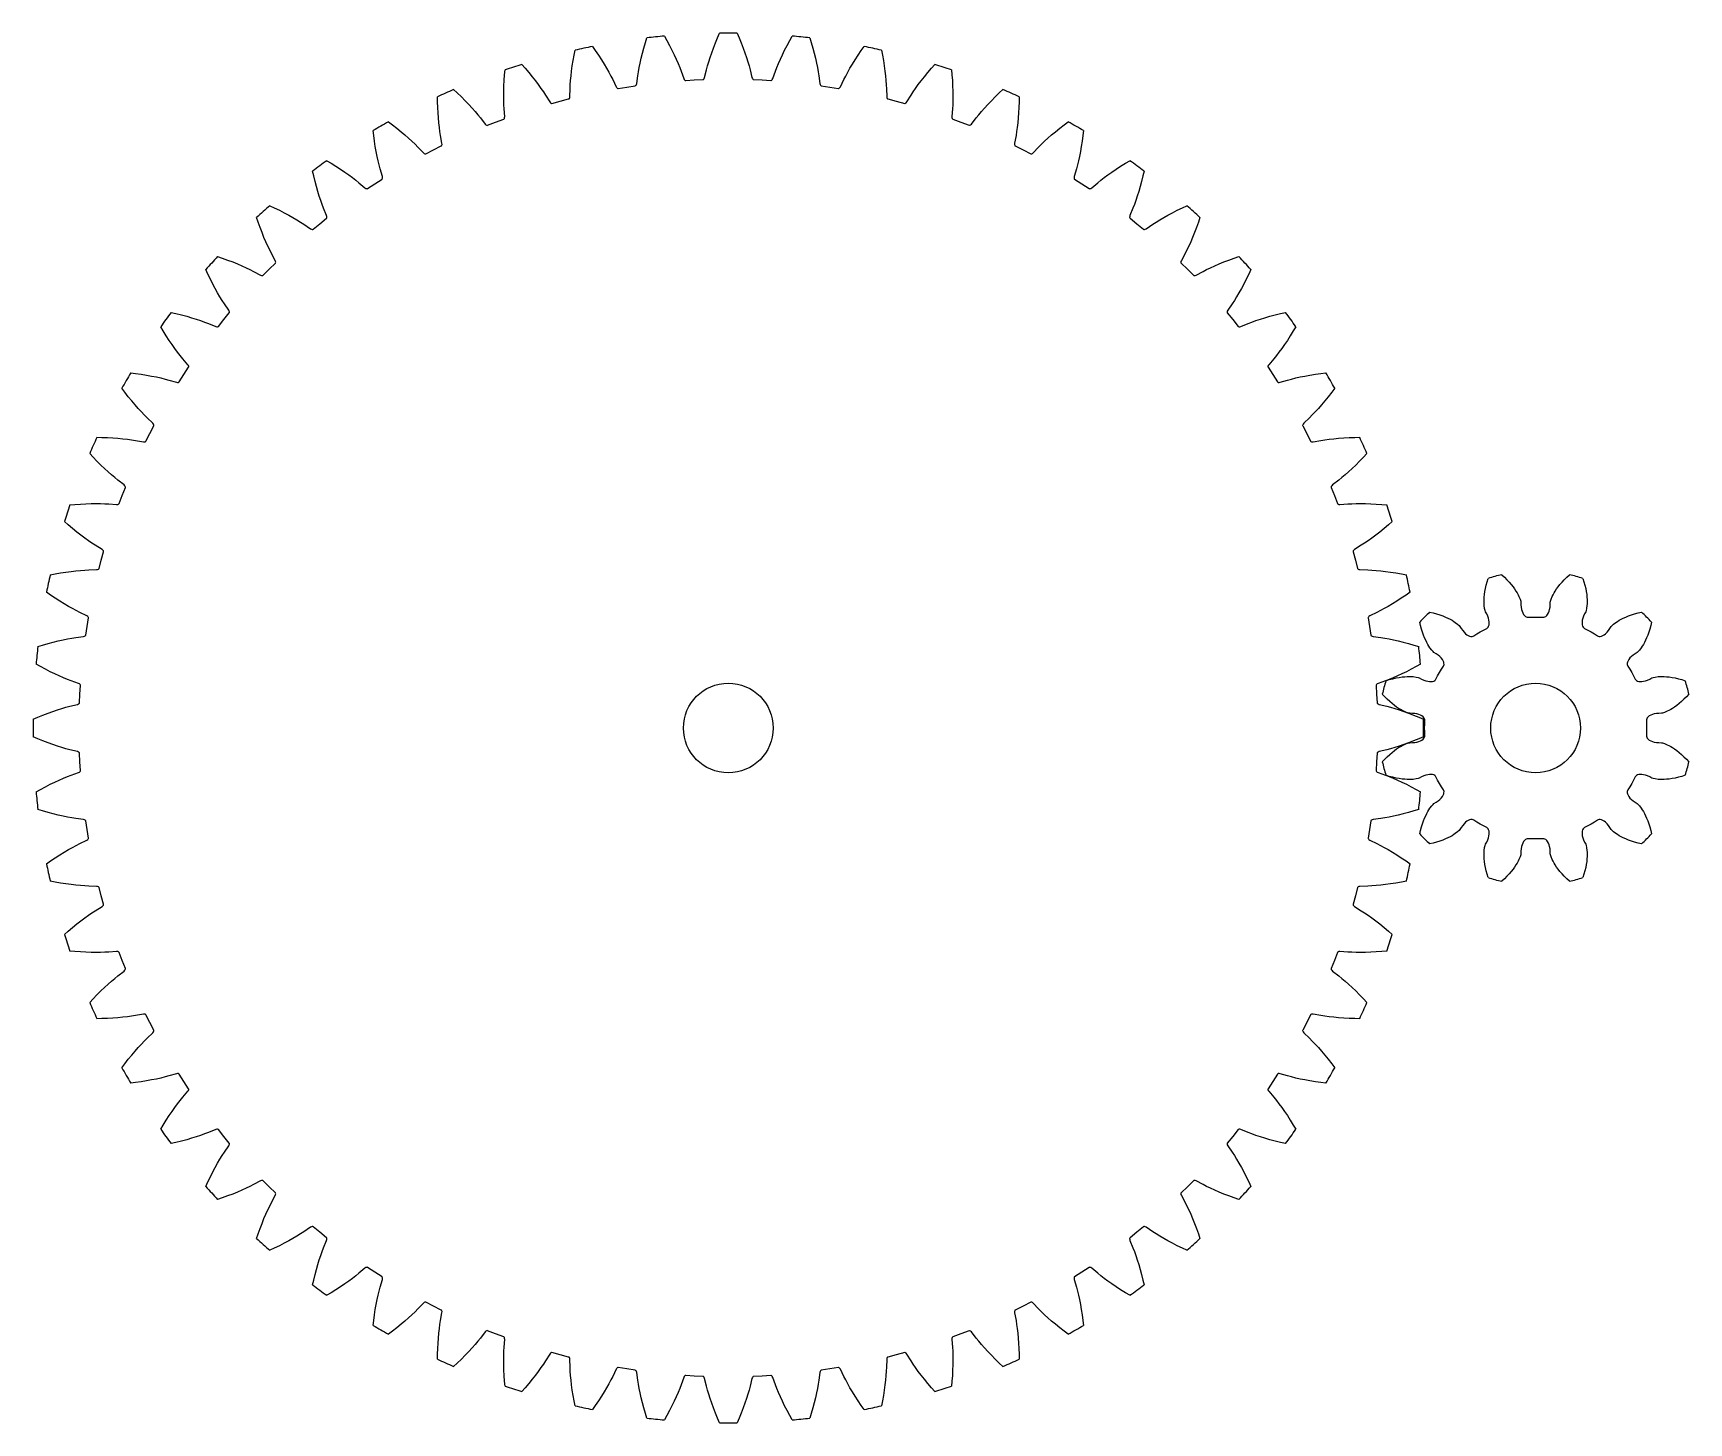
# Model space of a CAD drawing. Extents: x -31 to 42.8, y -31 to 31.
import ezdxf

# ---------------------------------------------------------------- set-up
doc = ezdxf.new("R2010")
doc.units = 0

msp = doc.modelspace()

# ---------------------------------------------------------------- linework, layer by layer
for centre in [(0, 0), (0, 0), (36, 0), (36, 0)]:
    msp.add_circle(centre, 2)
at = {"layer": 'layer0'}
for p, q in [((33.842, 6.524), (33.89, 6.675)), ((34.49, 6.835), (34.607, 6.729)), ((34.607, 6.729), (34.721, 6.616)), ((37.279, 6.616), (37.393, 6.729)), ((37.393, 6.729), (37.51, 6.835)), ((38.11, 6.675), (38.158, 6.524)), ((33.71, 5.838), (33.722, 5.957)), ((33.722, 5.957), (33.74, 6.086)), ((33.74, 6.086), (33.766, 6.223)), ((33.766, 6.223), (33.8, 6.37)), ((33.8, 6.37), (33.842, 6.524)), ((34.721, 6.616), (34.823, 6.506)), ((34.823, 6.506), (34.914, 6.4)), ((34.914, 6.4), (34.994, 6.298)), ((34.994, 6.298), (35.064, 6.201)), ((35.064, 6.201), (35.125, 6.108)), ((35.125, 6.108), (35.176, 6.023)), ((35.176, 6.023), (35.219, 5.944)), ((35.219, 5.944), (35.255, 5.872)), ((36.745, 5.872), (36.781, 5.944)), ((36.781, 5.944), (36.824, 6.023)), ((36.824, 6.023), (36.875, 6.108)), ((36.875, 6.108), (36.936, 6.201)), ((36.936, 6.201), (37.006, 6.298)), ((37.006, 6.298), (37.086, 6.4)), ((37.086, 6.4), (37.177, 6.506)), ((37.177, 6.506), (37.279, 6.616)), ((38.158, 6.524), (38.2, 6.37)), ((38.2, 6.37), (38.234, 6.223)), ((38.234, 6.223), (38.26, 6.086)), ((38.26, 6.086), (38.278, 5.957)), ((38.278, 5.957), (38.29, 5.838)), ((33.702, 5.628), (33.704, 5.728)), ((33.704, 5.538), (33.702, 5.628)), ((33.704, 5.728), (33.71, 5.838)), ((33.709, 5.458), (33.704, 5.538)), ((33.726, 5.328), (33.709, 5.458)), ((33.745, 5.238), (33.726, 5.328)), ((33.761, 5.189), (33.745, 5.238)), ((33.818, 5.087), (33.761, 5.189)), ((35.255, 5.872), (35.305, 5.751)), ((35.305, 5.751), (35.334, 5.664)), ((35.334, 5.664), (35.345, 5.614)), ((35.345, 5.614), (35.346, 5.496)), ((35.346, 5.496), (35.357, 5.389)), ((35.357, 5.389), (35.374, 5.292)), ((35.374, 5.292), (35.399, 5.207)), ((35.399, 5.207), (35.428, 5.132)), ((36.572, 5.132), (36.601, 5.207)), ((36.601, 5.207), (36.626, 5.292)), ((36.626, 5.292), (36.643, 5.389)), ((36.643, 5.389), (36.654, 5.496)), ((36.654, 5.496), (36.655, 5.614)), ((36.655, 5.614), (36.666, 5.664)), ((36.666, 5.664), (36.695, 5.751)), ((36.695, 5.751), (36.745, 5.872)), ((38.239, 5.189), (38.182, 5.087)), ((38.255, 5.238), (38.239, 5.189)), ((38.274, 5.328), (38.255, 5.238)), ((38.291, 5.458), (38.274, 5.328)), ((38.29, 5.838), (38.296, 5.728)), ((38.296, 5.538), (38.291, 5.458)), ((38.296, 5.728), (38.298, 5.628)), ((38.298, 5.628), (38.296, 5.538)), ((30.869, 4.571), (30.836, 4.726)), ((30.91, 4.416), (30.869, 4.571)), ((31.274, 5.164), (31.429, 5.131)), ((31.429, 5.131), (31.584, 5.09)), ((31.584, 5.09), (31.728, 5.046)), ((31.728, 5.046), (31.859, 5)), ((31.859, 5), (31.98, 4.951)), ((31.98, 4.951), (32.089, 4.902)), ((32.089, 4.902), (32.188, 4.853)), ((32.188, 4.853), (32.275, 4.804)), ((32.275, 4.804), (32.352, 4.757)), ((32.352, 4.757), (32.419, 4.713)), ((32.419, 4.713), (32.523, 4.633)), ((32.523, 4.633), (32.591, 4.572)), ((32.591, 4.572), (32.625, 4.534)), ((32.625, 4.534), (32.686, 4.433)), ((32.686, 4.433), (32.748, 4.345)), ((33.673, 4.369), (33.823, 4.445)), ((33.863, 4.989), (33.818, 5.087)), ((33.823, 4.445), (33.85, 4.464)), ((33.85, 4.464), (33.881, 4.498)), ((33.896, 4.896), (33.863, 4.989)), ((33.881, 4.498), (33.906, 4.542)), ((33.918, 4.81), (33.896, 4.896)), ((33.906, 4.542), (33.922, 4.596)), ((33.929, 4.731), (33.918, 4.81)), ((33.922, 4.596), (33.93, 4.659)), ((33.93, 4.659), (33.929, 4.731)), ((35.428, 5.132), (35.463, 5.07)), ((35.463, 5.07), (35.501, 5.019)), ((35.501, 5.019), (35.543, 4.981)), ((35.543, 4.981), (35.586, 4.955)), ((35.586, 4.955), (35.63, 4.941)), ((35.63, 4.941), (35.663, 4.939)), ((35.663, 4.939), (35.831, 4.947)), ((35.831, 4.947), (36, 4.95)), ((36, 4.95), (36.169, 4.947)), ((36.169, 4.947), (36.337, 4.939)), ((36.337, 4.939), (36.37, 4.941)), ((36.37, 4.941), (36.414, 4.955)), ((36.414, 4.955), (36.457, 4.981)), ((36.457, 4.981), (36.499, 5.019)), ((36.499, 5.019), (36.537, 5.07)), ((36.537, 5.07), (36.572, 5.132)), ((38.071, 4.731), (38.07, 4.659)), ((38.07, 4.659), (38.078, 4.596)), ((38.082, 4.81), (38.071, 4.731)), ((38.078, 4.596), (38.094, 4.542)), ((38.104, 4.896), (38.082, 4.81)), ((38.094, 4.542), (38.119, 4.498)), ((38.137, 4.989), (38.104, 4.896)), ((38.119, 4.498), (38.15, 4.464)), ((38.182, 5.087), (38.137, 4.989)), ((38.15, 4.464), (38.177, 4.445)), ((38.177, 4.445), (38.327, 4.369)), ((39.252, 4.345), (39.314, 4.433)), ((39.314, 4.433), (39.375, 4.534)), ((39.375, 4.534), (39.409, 4.572)), ((39.409, 4.572), (39.477, 4.633)), ((39.477, 4.633), (39.581, 4.713)), ((39.581, 4.713), (39.648, 4.757)), ((39.648, 4.757), (39.725, 4.804)), ((39.725, 4.804), (39.812, 4.853)), ((39.812, 4.853), (39.911, 4.902)), ((39.911, 4.902), (40.02, 4.951)), ((40.02, 4.951), (40.141, 5)), ((40.141, 5), (40.272, 5.046)), ((40.272, 5.046), (40.416, 5.09)), ((40.416, 5.09), (40.571, 5.131)), ((40.571, 5.131), (40.726, 5.164)), ((41.131, 4.571), (41.09, 4.416)), ((41.164, 4.726), (41.131, 4.571)), ((30.954, 4.272), (30.91, 4.416)), ((31, 4.141), (30.954, 4.272)), ((31.049, 4.02), (31, 4.141)), ((31.098, 3.911), (31.049, 4.02)), ((31.147, 3.812), (31.098, 3.911)), ((31.196, 3.725), (31.147, 3.812)), ((31.243, 3.648), (31.196, 3.725)), ((32.748, 4.345), (32.812, 4.27)), ((32.812, 4.27), (32.876, 4.208)), ((32.876, 4.208), (32.939, 4.159)), ((32.939, 4.159), (33, 4.122)), ((33, 4.122), (33.059, 4.097)), ((33.059, 4.097), (33.114, 4.085)), ((33.114, 4.085), (33.164, 4.084)), ((33.164, 4.084), (33.209, 4.094)), ((33.209, 4.094), (33.239, 4.108)), ((33.239, 4.108), (33.38, 4.2)), ((33.38, 4.2), (33.525, 4.287)), ((33.525, 4.287), (33.673, 4.369)), ((38.327, 4.369), (38.475, 4.287)), ((38.475, 4.287), (38.62, 4.2)), ((38.62, 4.2), (38.761, 4.108)), ((38.761, 4.108), (38.791, 4.094)), ((38.791, 4.094), (38.836, 4.084)), ((38.836, 4.084), (38.886, 4.085)), ((38.886, 4.085), (38.941, 4.097)), ((38.941, 4.097), (39, 4.122)), ((39, 4.122), (39.061, 4.159)), ((39.061, 4.159), (39.124, 4.208)), ((39.124, 4.208), (39.188, 4.27)), ((39.188, 4.27), (39.252, 4.345)), ((40.804, 3.725), (40.757, 3.648)), ((40.853, 3.812), (40.804, 3.725)), ((40.902, 3.911), (40.853, 3.812)), ((40.951, 4.02), (40.902, 3.911)), ((41, 4.141), (40.951, 4.02)), ((41.046, 4.272), (41, 4.141)), ((41.09, 4.416), (41.046, 4.272)), ((31.287, 3.581), (31.243, 3.648)), ((31.367, 3.477), (31.287, 3.581)), ((31.428, 3.409), (31.367, 3.477)), ((31.466, 3.375), (31.428, 3.409)), ((31.567, 3.314), (31.466, 3.375)), ((31.655, 3.252), (31.567, 3.314)), ((31.73, 3.188), (31.655, 3.252)), ((31.792, 3.124), (31.73, 3.188)), ((31.841, 3.061), (31.792, 3.124)), ((31.878, 3), (31.841, 3.061)), ((31.903, 2.941), (31.878, 3)), ((40.122, 3), (40.097, 2.941)), ((40.159, 3.061), (40.122, 3)), ((40.208, 3.124), (40.159, 3.061)), ((40.27, 3.188), (40.208, 3.124)), ((40.345, 3.252), (40.27, 3.188)), ((40.433, 3.314), (40.345, 3.252)), ((40.534, 3.375), (40.433, 3.314)), ((40.572, 3.409), (40.534, 3.375)), ((40.633, 3.477), (40.572, 3.409)), ((40.713, 3.581), (40.633, 3.477)), ((40.757, 3.648), (40.713, 3.581)), ((29.63, 2.2), (29.777, 2.234)), ((29.777, 2.234), (29.914, 2.26)), ((29.914, 2.26), (30.043, 2.278)), ((30.043, 2.278), (30.162, 2.29)), ((30.162, 2.29), (30.272, 2.296)), ((30.272, 2.296), (30.372, 2.298)), ((30.372, 2.298), (30.462, 2.296)), ((30.462, 2.296), (30.542, 2.291)), ((30.542, 2.291), (30.672, 2.274)), ((30.672, 2.274), (30.762, 2.255)), ((30.762, 2.255), (30.811, 2.239)), ((30.811, 2.239), (30.913, 2.182)), ((31.555, 2.177), (31.631, 2.327)), ((31.631, 2.327), (31.713, 2.475)), ((31.713, 2.475), (31.8, 2.62)), ((31.8, 2.62), (31.892, 2.761)), ((31.892, 2.761), (31.906, 2.791)), ((31.915, 2.886), (31.903, 2.941)), ((31.906, 2.791), (31.916, 2.836)), ((31.916, 2.836), (31.915, 2.886)), ((40.085, 2.886), (40.084, 2.836)), ((40.084, 2.836), (40.094, 2.791)), ((40.097, 2.941), (40.085, 2.886)), ((40.094, 2.791), (40.108, 2.761)), ((40.108, 2.761), (40.2, 2.62)), ((40.2, 2.62), (40.287, 2.475)), ((40.287, 2.475), (40.369, 2.327)), ((40.369, 2.327), (40.445, 2.177)), ((41.087, 2.182), (41.189, 2.239)), ((41.189, 2.239), (41.238, 2.255)), ((41.238, 2.255), (41.328, 2.274)), ((41.328, 2.274), (41.458, 2.291)), ((41.458, 2.291), (41.538, 2.296)), ((41.538, 2.296), (41.628, 2.298)), ((41.628, 2.298), (41.728, 2.296)), ((41.728, 2.296), (41.838, 2.29)), ((41.838, 2.29), (41.957, 2.278)), ((41.957, 2.278), (42.086, 2.26)), ((42.086, 2.26), (42.223, 2.234)), ((42.223, 2.234), (42.37, 2.2)), ((29.271, 1.393), (29.165, 1.51)), ((29.325, 2.11), (29.476, 2.158)), ((29.476, 2.158), (29.63, 2.2)), ((30.913, 2.182), (31.011, 2.137)), ((31.011, 2.137), (31.104, 2.104)), ((31.104, 2.104), (31.19, 2.082)), ((31.19, 2.082), (31.269, 2.071)), ((31.269, 2.071), (31.341, 2.07)), ((31.341, 2.07), (31.404, 2.078)), ((31.404, 2.078), (31.458, 2.094)), ((31.458, 2.094), (31.502, 2.119)), ((31.502, 2.119), (31.536, 2.15)), ((31.536, 2.15), (31.555, 2.177)), ((40.445, 2.177), (40.464, 2.15)), ((40.464, 2.15), (40.498, 2.119)), ((40.498, 2.119), (40.542, 2.094)), ((40.542, 2.094), (40.596, 2.078)), ((40.596, 2.078), (40.659, 2.07)), ((40.659, 2.07), (40.731, 2.071)), ((40.731, 2.071), (40.81, 2.082)), ((40.81, 2.082), (40.896, 2.104)), ((40.896, 2.104), (40.989, 2.137)), ((40.989, 2.137), (41.087, 2.182)), ((42.37, 2.2), (42.524, 2.158)), ((42.524, 2.158), (42.675, 2.11)), ((42.835, 1.51), (42.729, 1.393)), ((29.384, 1.279), (29.271, 1.393)), ((29.494, 1.177), (29.384, 1.279)), ((29.6, 1.086), (29.494, 1.177)), ((29.702, 1.006), (29.6, 1.086)), ((29.799, 0.936), (29.702, 1.006)), ((29.892, 0.875), (29.799, 0.936)), ((29.977, 0.824), (29.892, 0.875)), ((30.056, 0.781), (29.977, 0.824)), ((30.128, 0.745), (30.056, 0.781)), ((30.249, 0.695), (30.128, 0.745)), ((41.872, 0.745), (41.751, 0.695)), ((41.944, 0.781), (41.872, 0.745)), ((42.023, 0.824), (41.944, 0.781)), ((42.108, 0.875), (42.023, 0.824)), ((42.201, 0.936), (42.108, 0.875)), ((42.298, 1.006), (42.201, 0.936)), ((42.4, 1.086), (42.298, 1.006)), ((42.506, 1.177), (42.4, 1.086)), ((42.616, 1.279), (42.506, 1.177)), ((42.729, 1.393), (42.616, 1.279)), ((30.336, 0.666), (30.249, 0.695)), ((30.386, 0.655), (30.336, 0.666)), ((30.504, 0.654), (30.386, 0.655)), ((30.611, 0.643), (30.504, 0.654)), ((30.708, 0.626), (30.611, 0.643)), ((30.793, 0.601), (30.708, 0.626)), ((30.868, 0.572), (30.793, 0.601)), ((30.93, 0.537), (30.868, 0.572)), ((30.981, 0.499), (30.93, 0.537)), ((31.019, 0.457), (30.981, 0.499)), ((31.045, 0.414), (31.019, 0.457)), ((31.059, 0.37), (31.045, 0.414)), ((31.05, 0), (31.053, 0.169)), ((31.053, -0.169), (31.05, 0)), ((31.053, 0.169), (31.061, 0.337)), ((31.061, 0.337), (31.059, 0.37)), ((40.941, 0.37), (40.939, 0.337)), ((40.939, 0.337), (40.947, 0.169)), ((40.955, 0.414), (40.941, 0.37)), ((40.947, 0.169), (40.95, 0)), ((40.95, 0), (40.947, -0.169)), ((40.981, 0.457), (40.955, 0.414)), ((41.019, 0.499), (40.981, 0.457)), ((41.07, 0.537), (41.019, 0.499)), ((41.132, 0.572), (41.07, 0.537)), ((41.207, 0.601), (41.132, 0.572)), ((41.292, 0.626), (41.207, 0.601)), ((41.389, 0.643), (41.292, 0.626)), ((41.496, 0.654), (41.389, 0.643)), ((41.614, 0.655), (41.496, 0.654)), ((41.664, 0.666), (41.614, 0.655)), ((41.751, 0.695), (41.664, 0.666)), ((30.128, -0.745), (30.249, -0.695)), ((30.249, -0.695), (30.336, -0.666)), ((30.336, -0.666), (30.386, -0.655)), ((30.386, -0.655), (30.504, -0.654)), ((30.504, -0.654), (30.611, -0.643)), ((30.611, -0.643), (30.708, -0.626)), ((30.708, -0.626), (30.793, -0.601)), ((30.793, -0.601), (30.868, -0.572)), ((30.868, -0.572), (30.93, -0.537)), ((30.93, -0.537), (30.981, -0.499)), ((30.981, -0.499), (31.019, -0.457)), ((31.019, -0.457), (31.045, -0.414)), ((31.045, -0.414), (31.059, -0.37)), ((31.061, -0.337), (31.053, -0.169)), ((31.059, -0.37), (31.061, -0.337)), ((40.947, -0.169), (40.939, -0.337)), ((40.939, -0.337), (40.941, -0.37)), ((40.941, -0.37), (40.955, -0.414)), ((40.955, -0.414), (40.981, -0.457)), ((40.981, -0.457), (41.019, -0.499)), ((41.019, -0.499), (41.07, -0.537)), ((41.07, -0.537), (41.132, -0.572)), ((41.132, -0.572), (41.207, -0.601)), ((41.207, -0.601), (41.292, -0.626)), ((41.292, -0.626), (41.389, -0.643)), ((41.389, -0.643), (41.496, -0.654)), ((41.496, -0.654), (41.614, -0.655)), ((41.614, -0.655), (41.664, -0.666)), ((41.664, -0.666), (41.751, -0.695)), ((41.751, -0.695), (41.872, -0.745)), ((29.165, -1.51), (29.271, -1.393)), ((29.271, -1.393), (29.384, -1.279)), ((29.384, -1.279), (29.494, -1.177)), ((29.494, -1.177), (29.6, -1.086)), ((29.6, -1.086), (29.702, -1.006)), ((29.702, -1.006), (29.799, -0.936)), ((29.799, -0.936), (29.892, -0.875)), ((29.892, -0.875), (29.977, -0.824)), ((29.977, -0.824), (30.056, -0.781)), ((30.056, -0.781), (30.128, -0.745)), ((41.872, -0.745), (41.944, -0.781)), ((41.944, -0.781), (42.023, -0.824)), ((42.023, -0.824), (42.108, -0.875)), ((42.108, -0.875), (42.201, -0.936)), ((42.201, -0.936), (42.298, -1.006)), ((42.298, -1.006), (42.4, -1.086)), ((42.4, -1.086), (42.506, -1.177)), ((42.506, -1.177), (42.616, -1.279)), ((42.616, -1.279), (42.729, -1.393)), ((42.729, -1.393), (42.835, -1.51)), ((29.476, -2.158), (29.325, -2.11)), ((29.63, -2.2), (29.476, -2.158)), ((29.777, -2.234), (29.63, -2.2)), ((30.913, -2.182), (30.811, -2.239)), ((31.011, -2.137), (30.913, -2.182)), ((31.104, -2.104), (31.011, -2.137)), ((31.19, -2.082), (31.104, -2.104)), ((31.269, -2.071), (31.19, -2.082)), ((31.341, -2.07), (31.269, -2.071)), ((31.404, -2.078), (31.341, -2.07)), ((31.458, -2.094), (31.404, -2.078)), ((31.502, -2.119), (31.458, -2.094)), ((31.536, -2.15), (31.502, -2.119)), ((31.555, -2.177), (31.536, -2.15)), ((31.631, -2.327), (31.555, -2.177)), ((40.445, -2.177), (40.369, -2.327)), ((40.464, -2.15), (40.445, -2.177)), ((40.498, -2.119), (40.464, -2.15)), ((40.542, -2.094), (40.498, -2.119)), ((40.596, -2.078), (40.542, -2.094)), ((40.659, -2.07), (40.596, -2.078)), ((40.731, -2.071), (40.659, -2.07)), ((40.81, -2.082), (40.731, -2.071)), ((40.896, -2.104), (40.81, -2.082)), ((40.989, -2.137), (40.896, -2.104)), ((41.087, -2.182), (40.989, -2.137)), ((41.189, -2.239), (41.087, -2.182)), ((42.37, -2.2), (42.223, -2.234)), ((42.524, -2.158), (42.37, -2.2)), ((42.675, -2.11), (42.524, -2.158)), ((29.914, -2.26), (29.777, -2.234)), ((30.043, -2.278), (29.914, -2.26)), ((30.162, -2.29), (30.043, -2.278)), ((30.272, -2.296), (30.162, -2.29)), ((30.372, -2.298), (30.272, -2.296)), ((30.462, -2.296), (30.372, -2.298)), ((30.542, -2.291), (30.462, -2.296)), ((30.672, -2.274), (30.542, -2.291)), ((30.762, -2.255), (30.672, -2.274)), ((30.811, -2.239), (30.762, -2.255)), ((31.713, -2.475), (31.631, -2.327)), ((31.8, -2.62), (31.713, -2.475)), ((31.892, -2.761), (31.8, -2.62)), ((31.878, -3), (31.903, -2.941)), ((31.906, -2.791), (31.892, -2.761)), ((31.903, -2.941), (31.915, -2.886)), ((31.916, -2.836), (31.906, -2.791)), ((31.915, -2.886), (31.916, -2.836)), ((40.094, -2.791), (40.084, -2.836)), ((40.084, -2.836), (40.085, -2.886)), ((40.085, -2.886), (40.097, -2.941)), ((40.108, -2.761), (40.094, -2.791)), ((40.097, -2.941), (40.122, -3)), ((40.2, -2.62), (40.108, -2.761)), ((40.287, -2.475), (40.2, -2.62)), ((40.369, -2.327), (40.287, -2.475)), ((41.238, -2.255), (41.189, -2.239)), ((41.328, -2.274), (41.238, -2.255)), ((41.458, -2.291), (41.328, -2.274)), ((41.538, -2.296), (41.458, -2.291)), ((41.628, -2.298), (41.538, -2.296)), ((41.728, -2.296), (41.628, -2.298)), ((41.838, -2.29), (41.728, -2.296)), ((41.957, -2.278), (41.838, -2.29)), ((42.086, -2.26), (41.957, -2.278)), ((42.223, -2.234), (42.086, -2.26)), ((31.196, -3.725), (31.243, -3.648)), ((31.243, -3.648), (31.287, -3.581)), ((31.287, -3.581), (31.367, -3.477)), ((31.367, -3.477), (31.428, -3.409)), ((31.428, -3.409), (31.466, -3.375)), ((31.466, -3.375), (31.567, -3.314)), ((31.567, -3.314), (31.655, -3.252)), ((31.655, -3.252), (31.73, -3.188)), ((31.73, -3.188), (31.792, -3.124)), ((31.792, -3.124), (31.841, -3.061)), ((31.841, -3.061), (31.878, -3)), ((40.122, -3), (40.159, -3.061)), ((40.159, -3.061), (40.208, -3.124)), ((40.208, -3.124), (40.27, -3.188)), ((40.27, -3.188), (40.345, -3.252)), ((40.345, -3.252), (40.433, -3.314)), ((40.433, -3.314), (40.534, -3.375)), ((40.534, -3.375), (40.572, -3.409)), ((40.572, -3.409), (40.633, -3.477)), ((40.633, -3.477), (40.713, -3.581)), ((40.713, -3.581), (40.757, -3.648)), ((40.757, -3.648), (40.804, -3.725)), ((30.869, -4.571), (30.91, -4.416)), ((30.91, -4.416), (30.954, -4.272)), ((30.954, -4.272), (31, -4.141)), ((31, -4.141), (31.049, -4.02)), ((31.049, -4.02), (31.098, -3.911)), ((31.098, -3.911), (31.147, -3.812)), ((31.147, -3.812), (31.196, -3.725)), ((32.748, -4.345), (32.686, -4.433)), ((32.812, -4.27), (32.748, -4.345)), ((32.876, -4.208), (32.812, -4.27)), ((32.939, -4.159), (32.876, -4.208)), ((33, -4.122), (32.939, -4.159)), ((33.059, -4.097), (33, -4.122)), ((33.114, -4.085), (33.059, -4.097)), ((33.164, -4.084), (33.114, -4.085)), ((33.209, -4.094), (33.164, -4.084)), ((33.239, -4.108), (33.209, -4.094)), ((33.38, -4.2), (33.239, -4.108)), ((33.525, -4.287), (33.38, -4.2)), ((33.673, -4.369), (33.525, -4.287)), ((33.823, -4.445), (33.673, -4.369)), ((38.327, -4.369), (38.177, -4.445)), ((38.475, -4.287), (38.327, -4.369)), ((38.62, -4.2), (38.475, -4.287)), ((38.761, -4.108), (38.62, -4.2)), ((38.791, -4.094), (38.761, -4.108)), ((38.836, -4.084), (38.791, -4.094)), ((38.886, -4.085), (38.836, -4.084)), ((38.941, -4.097), (38.886, -4.085)), ((39, -4.122), (38.941, -4.097)), ((39.061, -4.159), (39, -4.122)), ((39.124, -4.208), (39.061, -4.159)), ((39.188, -4.27), (39.124, -4.208)), ((39.252, -4.345), (39.188, -4.27)), ((39.314, -4.433), (39.252, -4.345)), ((40.804, -3.725), (40.853, -3.812)), ((40.853, -3.812), (40.902, -3.911)), ((40.902, -3.911), (40.951, -4.02)), ((40.951, -4.02), (41, -4.141)), ((41, -4.141), (41.046, -4.272)), ((41.046, -4.272), (41.09, -4.416)), ((41.09, -4.416), (41.131, -4.571)), ((30.836, -4.726), (30.869, -4.571)), ((31.429, -5.131), (31.274, -5.164)), ((31.584, -5.09), (31.429, -5.131)), ((31.728, -5.046), (31.584, -5.09)), ((31.859, -5), (31.728, -5.046)), ((31.98, -4.951), (31.859, -5)), ((32.089, -4.902), (31.98, -4.951)), ((32.188, -4.853), (32.089, -4.902)), ((32.275, -4.804), (32.188, -4.853)), ((32.352, -4.757), (32.275, -4.804)), ((32.419, -4.713), (32.352, -4.757)), ((32.523, -4.633), (32.419, -4.713)), ((32.591, -4.572), (32.523, -4.633)), ((32.625, -4.534), (32.591, -4.572)), ((32.686, -4.433), (32.625, -4.534)), ((33.761, -5.189), (33.818, -5.087)), ((33.818, -5.087), (33.863, -4.989)), ((33.85, -4.464), (33.823, -4.445)), ((33.881, -4.498), (33.85, -4.464)), ((33.863, -4.989), (33.896, -4.896)), ((33.906, -4.542), (33.881, -4.498)), ((33.896, -4.896), (33.918, -4.81)), ((33.922, -4.596), (33.906, -4.542)), ((33.918, -4.81), (33.929, -4.731)), ((33.93, -4.659), (33.922, -4.596)), ((33.929, -4.731), (33.93, -4.659)), ((35.428, -5.132), (35.399, -5.207)), ((35.463, -5.07), (35.428, -5.132)), ((35.501, -5.019), (35.463, -5.07)), ((35.543, -4.981), (35.501, -5.019)), ((35.586, -4.955), (35.543, -4.981)), ((35.63, -4.941), (35.586, -4.955)), ((35.663, -4.939), (35.63, -4.941)), ((35.831, -4.947), (35.663, -4.939)), ((36, -4.95), (35.831, -4.947)), ((36.169, -4.947), (36, -4.95)), ((36.337, -4.939), (36.169, -4.947)), ((36.37, -4.941), (36.337, -4.939)), ((36.414, -4.955), (36.37, -4.941)), ((36.457, -4.981), (36.414, -4.955)), ((36.499, -5.019), (36.457, -4.981)), ((36.537, -5.07), (36.499, -5.019)), ((36.572, -5.132), (36.537, -5.07)), ((36.601, -5.207), (36.572, -5.132)), ((38.078, -4.596), (38.07, -4.659)), ((38.07, -4.659), (38.071, -4.731)), ((38.071, -4.731), (38.082, -4.81)), ((38.094, -4.542), (38.078, -4.596)), ((38.082, -4.81), (38.104, -4.896)), ((38.119, -4.498), (38.094, -4.542)), ((38.104, -4.896), (38.137, -4.989)), ((38.15, -4.464), (38.119, -4.498)), ((38.137, -4.989), (38.182, -5.087)), ((38.177, -4.445), (38.15, -4.464)), ((38.182, -5.087), (38.239, -5.189)), ((39.375, -4.534), (39.314, -4.433)), ((39.409, -4.572), (39.375, -4.534)), ((39.477, -4.633), (39.409, -4.572)), ((39.581, -4.713), (39.477, -4.633)), ((39.648, -4.757), (39.581, -4.713)), ((39.725, -4.804), (39.648, -4.757)), ((39.812, -4.853), (39.725, -4.804)), ((39.911, -4.902), (39.812, -4.853)), ((40.02, -4.951), (39.911, -4.902)), ((40.141, -5), (40.02, -4.951)), ((40.272, -5.046), (40.141, -5)), ((40.416, -5.09), (40.272, -5.046)), ((40.571, -5.131), (40.416, -5.09)), ((40.726, -5.164), (40.571, -5.131)), ((41.131, -4.571), (41.164, -4.726)), ((33.702, -5.628), (33.704, -5.538)), ((33.704, -5.728), (33.702, -5.628)), ((33.704, -5.538), (33.709, -5.458)), ((33.71, -5.838), (33.704, -5.728)), ((33.709, -5.458), (33.726, -5.328)), ((33.722, -5.957), (33.71, -5.838)), ((33.726, -5.328), (33.745, -5.238)), ((33.745, -5.238), (33.761, -5.189)), ((35.255, -5.872), (35.219, -5.944)), ((35.305, -5.751), (35.255, -5.872)), ((35.334, -5.664), (35.305, -5.751)), ((35.345, -5.614), (35.334, -5.664)), ((35.346, -5.496), (35.345, -5.614)), ((35.357, -5.389), (35.346, -5.496)), ((35.374, -5.292), (35.357, -5.389)), ((35.399, -5.207), (35.374, -5.292)), ((36.626, -5.292), (36.601, -5.207)), ((36.643, -5.389), (36.626, -5.292)), ((36.654, -5.496), (36.643, -5.389)), ((36.655, -5.614), (36.654, -5.496)), ((36.666, -5.664), (36.655, -5.614)), ((36.695, -5.751), (36.666, -5.664)), ((36.745, -5.872), (36.695, -5.751)), ((36.781, -5.944), (36.745, -5.872)), ((38.239, -5.189), (38.255, -5.238)), ((38.255, -5.238), (38.274, -5.328)), ((38.274, -5.328), (38.291, -5.458)), ((38.29, -5.838), (38.278, -5.957)), ((38.296, -5.728), (38.29, -5.838)), ((38.291, -5.458), (38.296, -5.538)), ((38.296, -5.538), (38.298, -5.628)), ((38.298, -5.628), (38.296, -5.728)), ((33.74, -6.086), (33.722, -5.957)), ((33.766, -6.223), (33.74, -6.086)), ((33.8, -6.37), (33.766, -6.223)), ((33.842, -6.524), (33.8, -6.37)), ((33.89, -6.675), (33.842, -6.524)), ((34.721, -6.616), (34.607, -6.729)), ((34.823, -6.506), (34.721, -6.616)), ((34.914, -6.4), (34.823, -6.506)), ((34.994, -6.298), (34.914, -6.4)), ((35.064, -6.201), (34.994, -6.298)), ((35.125, -6.108), (35.064, -6.201)), ((35.176, -6.023), (35.125, -6.108)), ((35.219, -5.944), (35.176, -6.023)), ((36.824, -6.023), (36.781, -5.944)), ((36.875, -6.108), (36.824, -6.023)), ((36.936, -6.201), (36.875, -6.108)), ((37.006, -6.298), (36.936, -6.201)), ((37.086, -6.4), (37.006, -6.298)), ((37.177, -6.506), (37.086, -6.4)), ((37.279, -6.616), (37.177, -6.506)), ((37.393, -6.729), (37.279, -6.616)), ((38.158, -6.524), (38.11, -6.675)), ((38.2, -6.37), (38.158, -6.524)), ((38.234, -6.223), (38.2, -6.37)), ((38.26, -6.086), (38.234, -6.223)), ((38.278, -5.957), (38.26, -6.086)), ((34.607, -6.729), (34.49, -6.835)), ((37.51, -6.835), (37.393, -6.729))]:
    msp.add_line(p, q, dxfattribs=at)
for start, end in [(102.46029, 107.53971), (72.46029, 77.53971), (132.46029, 137.53971), (42.46029, 47.53971), (162.46029, 167.53971), (12.46029, 17.53971), (192.46029, 197.53971), (342.46029, 347.53971), (222.46029, 227.53971), (312.46029, 317.53971), (252.46029, 257.53971), (282.46029, 287.53971)]:
    msp.add_arc((36, 0), 7, start, end, dxfattribs=at)
at = {"layer": 'layer1'}
for p, q in [((-6.061, 30.402), (-5.932, 30.221)), ((-3.831, 30.099), (-3.768, 30.332)), ((-3.768, 30.332), (-3.697, 30.576)), ((-3.697, 30.576), (-3.631, 30.787)), ((-2.849, 30.869), (-2.741, 30.676)), ((-2.741, 30.676), (-2.621, 30.453)), ((-2.621, 30.453), (-2.511, 30.238)), ((-0.741, 30.12), (-0.663, 30.334)), ((-0.663, 30.334), (-0.576, 30.56)), ((-0.576, 30.56), (-0.481, 30.794)), ((-0.481, 30.794), (-0.393, 30.998)), ((0.393, 30.998), (0.481, 30.794)), ((0.481, 30.794), (0.576, 30.56)), ((0.576, 30.56), (0.663, 30.334)), ((0.663, 30.334), (0.741, 30.12)), ((2.511, 30.238), (2.621, 30.453)), ((2.621, 30.453), (2.741, 30.676)), ((2.741, 30.676), (2.849, 30.869)), ((3.631, 30.787), (3.697, 30.576)), ((3.697, 30.576), (3.768, 30.332)), ((3.768, 30.332), (3.831, 30.099)), ((5.932, 30.221), (6.061, 30.402)), ((-9.205, 29.602), (-9.059, 29.436)), ((-6.956, 29.534), (-6.918, 29.772)), ((-6.918, 29.772), (-6.873, 30.022)), ((-6.873, 30.022), (-6.829, 30.238)), ((-5.932, 30.221), (-5.79, 30.012)), ((-5.79, 30.012), (-5.658, 29.809)), ((-5.658, 29.809), (-5.538, 29.616)), ((-5.538, 29.616), (-5.427, 29.429)), ((-3.973, 29.465), (-3.933, 29.666)), ((-3.933, 29.666), (-3.885, 29.877)), ((-3.885, 29.877), (-3.831, 30.099)), ((-2.511, 30.238), (-2.412, 30.032)), ((-2.412, 30.032), (-2.321, 29.836)), ((-2.321, 29.836), (-2.24, 29.647)), ((-2.24, 29.647), (-2.167, 29.471)), ((-0.972, 29.363), (-0.925, 29.536)), ((-0.925, 29.536), (-0.872, 29.719)), ((-0.872, 29.719), (-0.81, 29.915)), ((-0.81, 29.915), (-0.741, 30.12)), ((0.741, 30.12), (0.81, 29.915)), ((0.81, 29.915), (0.872, 29.719)), ((0.872, 29.719), (0.925, 29.536)), ((0.925, 29.536), (0.972, 29.363)), ((2.167, 29.471), (2.24, 29.647)), ((2.24, 29.647), (2.321, 29.836)), ((2.321, 29.836), (2.412, 30.032)), ((2.412, 30.032), (2.511, 30.238)), ((3.831, 30.099), (3.885, 29.877)), ((3.885, 29.877), (3.933, 29.666)), ((3.933, 29.666), (3.973, 29.465)), ((5.427, 29.429), (5.538, 29.616)), ((5.538, 29.616), (5.658, 29.809)), ((5.658, 29.809), (5.79, 30.012)), ((5.79, 30.012), (5.932, 30.221)), ((6.829, 30.238), (6.873, 30.022)), ((6.873, 30.022), (6.918, 29.772)), ((6.918, 29.772), (6.956, 29.534)), ((9.059, 29.436), (9.205, 29.602)), ((-10.005, 28.645), (-9.992, 28.886)), ((-9.992, 28.886), (-9.973, 29.139)), ((-9.973, 29.139), (-9.952, 29.359)), ((-9.059, 29.436), (-8.895, 29.243)), ((-8.895, 29.243), (-8.743, 29.055)), ((-8.743, 29.055), (-8.603, 28.875)), ((-8.603, 28.875), (-8.474, 28.701)), ((-7.046, 28.698), (-7.032, 28.888)), ((-7.032, 28.888), (-7.012, 29.093)), ((-7.012, 29.093), (-6.987, 29.308)), ((-6.987, 29.308), (-6.956, 29.534)), ((-5.427, 29.429), (-5.326, 29.251)), ((-5.326, 29.251), (-5.236, 29.083)), ((-5.236, 29.083), (-5.154, 28.923)), ((-5.154, 28.923), (-5.002, 28.606)), ((-4.082, 28.752), (-4.036, 29.1)), ((-4.036, 29.1), (-4.007, 29.277)), ((-4.007, 29.277), (-3.973, 29.465)), ((-2.167, 29.471), (-2.103, 29.303)), ((-2.103, 29.303), (-1.985, 28.972)), ((-1.985, 28.972), (-1.963, 28.931)), ((-1.963, 28.931), (-1.94, 28.903)), ((-1.94, 28.903), (-1.918, 28.889)), ((-1.918, 28.889), (-1.901, 28.888)), ((-1.901, 28.888), (-1.515, 28.91)), ((-1.515, 28.91), (-1.129, 28.928)), ((-1.129, 28.928), (-1.112, 28.931)), ((-1.112, 28.931), (-1.091, 28.948)), ((-1.091, 28.948), (-1.072, 28.978)), ((-1.072, 28.978), (-1.054, 29.021)), ((-1.054, 29.021), (-0.972, 29.363)), ((0.972, 29.363), (1.054, 29.021)), ((1.054, 29.021), (1.072, 28.978)), ((1.072, 28.978), (1.091, 28.948)), ((1.091, 28.948), (1.112, 28.931)), ((1.112, 28.931), (1.129, 28.928)), ((1.129, 28.928), (1.515, 28.91)), ((1.515, 28.91), (1.901, 28.888)), ((1.901, 28.888), (1.918, 28.889)), ((1.918, 28.889), (1.94, 28.903)), ((1.94, 28.903), (1.963, 28.931)), ((1.963, 28.931), (1.985, 28.972)), ((1.985, 28.972), (2.103, 29.303)), ((2.103, 29.303), (2.167, 29.471)), ((3.973, 29.465), (4.007, 29.277)), ((4.007, 29.277), (4.036, 29.1)), ((4.036, 29.1), (4.082, 28.752)), ((5.002, 28.606), (5.154, 28.923)), ((5.154, 28.923), (5.236, 29.083)), ((5.236, 29.083), (5.326, 29.251)), ((5.326, 29.251), (5.427, 29.429)), ((6.956, 29.534), (6.987, 29.308)), ((6.987, 29.308), (7.012, 29.093)), ((7.012, 29.093), (7.032, 28.888)), ((7.032, 28.888), (7.046, 28.698)), ((8.474, 28.701), (8.603, 28.875)), ((8.603, 28.875), (8.743, 29.055)), ((8.743, 29.055), (8.895, 29.243)), ((8.895, 29.243), (9.059, 29.436)), ((9.952, 29.359), (9.973, 29.139)), ((9.973, 29.139), (9.992, 28.886)), ((9.992, 28.886), (10.005, 28.645)), ((-12.964, 27.937), (-12.967, 28.158)), ((-12.249, 28.477), (-12.086, 28.328)), ((-12.086, 28.328), (-11.903, 28.153)), ((-11.903, 28.153), (-11.732, 27.982)), ((-10.015, 28.2), (-10.012, 28.417)), ((-10.013, 27.995), (-10.015, 28.2)), ((-10.012, 28.417), (-10.005, 28.645)), ((-8.474, 28.701), (-8.355, 28.534)), ((-8.355, 28.534), (-8.247, 28.376)), ((-8.247, 28.376), (-8.149, 28.226)), ((-8.149, 28.226), (-7.965, 27.927)), ((-7.493, 27.964), (-7.119, 28.061)), ((-7.119, 28.061), (-7.103, 28.068)), ((-7.103, 28.068), (-7.086, 28.088)), ((-7.086, 28.088), (-7.073, 28.122)), ((-7.073, 28.122), (-7.065, 28.168)), ((-7.065, 28.168), (-7.055, 28.519)), ((-7.055, 28.519), (-7.046, 28.698)), ((-5.002, 28.606), (-4.976, 28.567)), ((-4.976, 28.567), (-4.951, 28.542)), ((-4.951, 28.542), (-4.927, 28.53)), ((-4.927, 28.53), (-4.91, 28.531)), ((-4.91, 28.531), (-4.529, 28.594)), ((-4.529, 28.594), (-4.146, 28.652)), ((-4.146, 28.652), (-4.131, 28.657)), ((-4.131, 28.657), (-4.111, 28.675)), ((-4.111, 28.675), (-4.095, 28.707)), ((-4.095, 28.707), (-4.082, 28.752)), ((4.082, 28.752), (4.095, 28.707)), ((4.095, 28.707), (4.111, 28.675)), ((4.111, 28.675), (4.131, 28.657)), ((4.131, 28.657), (4.146, 28.652)), ((4.146, 28.652), (4.529, 28.594)), ((4.529, 28.594), (4.91, 28.531)), ((4.91, 28.531), (4.927, 28.53)), ((4.927, 28.53), (4.951, 28.542)), ((4.951, 28.542), (4.976, 28.567)), ((4.976, 28.567), (5.002, 28.606)), ((7.046, 28.698), (7.055, 28.519)), ((7.055, 28.519), (7.065, 28.168)), ((7.065, 28.168), (7.073, 28.122)), ((7.073, 28.122), (7.086, 28.088)), ((7.086, 28.088), (7.103, 28.068)), ((7.103, 28.068), (7.119, 28.061)), ((7.119, 28.061), (7.493, 27.964)), ((7.965, 27.927), (8.149, 28.226)), ((8.149, 28.226), (8.247, 28.376)), ((8.247, 28.376), (8.355, 28.534)), ((8.355, 28.534), (8.474, 28.701)), ((10.005, 28.645), (10.012, 28.417)), ((10.012, 28.417), (10.015, 28.2)), ((10.015, 28.2), (10.013, 27.995)), ((11.732, 27.982), (11.903, 28.153)), ((11.903, 28.153), (12.086, 28.328)), ((12.086, 28.328), (12.249, 28.477)), ((12.967, 28.158), (12.964, 27.937)), ((-12.957, 27.684), (-12.964, 27.937)), ((-12.944, 27.442), (-12.957, 27.684)), ((-12.928, 27.215), (-12.944, 27.442)), ((-11.732, 27.982), (-11.574, 27.817)), ((-11.574, 27.817), (-11.427, 27.658)), ((-11.427, 27.658), (-11.291, 27.504)), ((-11.291, 27.504), (-11.168, 27.358)), ((-11.168, 27.358), (-11.055, 27.219)), ((-10.007, 27.804), (-10.013, 27.995)), ((-9.998, 27.625), (-10.007, 27.804)), ((-9.971, 27.275), (-9.998, 27.625)), ((-7.965, 27.927), (-7.935, 27.891)), ((-7.935, 27.891), (-7.907, 27.868)), ((-7.907, 27.868), (-7.882, 27.859)), ((-7.882, 27.859), (-7.866, 27.861)), ((-7.866, 27.861), (-7.493, 27.964)), ((7.493, 27.964), (7.866, 27.861)), ((7.866, 27.861), (7.882, 27.859)), ((7.882, 27.859), (7.907, 27.868)), ((7.907, 27.868), (7.935, 27.891)), ((7.935, 27.891), (7.965, 27.927)), ((9.998, 27.625), (9.971, 27.275)), ((10.007, 27.804), (9.998, 27.625)), ((10.013, 27.995), (10.007, 27.804)), ((11.055, 27.219), (11.168, 27.358)), ((11.168, 27.358), (11.291, 27.504)), ((11.291, 27.504), (11.427, 27.658)), ((11.427, 27.658), (11.574, 27.817)), ((11.574, 27.817), (11.732, 27.982)), ((12.944, 27.442), (12.928, 27.215)), ((12.957, 27.684), (12.944, 27.442)), ((12.964, 27.937), (12.957, 27.684)), ((-15.813, 26.429), (-15.839, 26.648)), ((-15.159, 27.041), (-14.981, 26.909)), ((-14.981, 26.909), (-14.781, 26.754)), ((-14.781, 26.754), (-14.593, 26.602)), ((-14.593, 26.602), (-14.418, 26.455)), ((-12.907, 26.999), (-12.928, 27.215)), ((-12.884, 26.795), (-12.907, 26.999)), ((-12.858, 26.606), (-12.884, 26.795)), ((-12.831, 26.429), (-12.858, 26.606)), ((-11.055, 27.219), (-10.841, 26.941)), ((-10.841, 26.941), (-10.807, 26.908)), ((-10.807, 26.908), (-10.777, 26.889)), ((-10.777, 26.889), (-10.751, 26.883)), ((-10.751, 26.883), (-10.735, 26.886)), ((-10.735, 26.886), (-10.375, 27.027)), ((-10.375, 27.027), (-10.013, 27.163)), ((-10.013, 27.163), (-9.998, 27.172)), ((-9.998, 27.172), (-9.983, 27.194)), ((-9.983, 27.194), (-9.974, 27.228)), ((-9.974, 27.228), (-9.971, 27.275)), ((9.971, 27.275), (9.974, 27.228)), ((9.974, 27.228), (9.983, 27.194)), ((9.983, 27.194), (9.998, 27.172)), ((9.998, 27.172), (10.013, 27.163)), ((10.013, 27.163), (10.375, 27.027)), ((10.375, 27.027), (10.735, 26.886)), ((10.735, 26.886), (10.751, 26.883)), ((10.751, 26.883), (10.777, 26.889)), ((10.777, 26.889), (10.807, 26.908)), ((10.807, 26.908), (10.841, 26.941)), ((10.841, 26.941), (11.055, 27.219)), ((12.858, 26.606), (12.831, 26.429)), ((12.884, 26.795), (12.858, 26.606)), ((12.907, 26.999), (12.884, 26.795)), ((12.928, 27.215), (12.907, 26.999)), ((14.418, 26.455), (14.593, 26.602)), ((14.593, 26.602), (14.781, 26.754)), ((14.781, 26.754), (14.981, 26.909)), ((14.981, 26.909), (15.159, 27.041)), ((15.839, 26.648), (15.813, 26.429)), ((-15.779, 26.178), (-15.813, 26.429)), ((-15.742, 25.939), (-15.779, 26.178)), ((-15.702, 25.714), (-15.742, 25.939)), ((-14.418, 26.455), (-14.256, 26.312)), ((-14.256, 26.312), (-14.105, 26.173)), ((-14.105, 26.173), (-13.967, 26.041)), ((-13.967, 26.041), (-13.84, 25.915)), ((-13.84, 25.915), (-13.597, 25.66)), ((-13.143, 25.795), (-12.797, 25.968)), ((-12.767, 26.083), (-12.831, 26.429)), ((-12.797, 25.968), (-12.784, 25.978)), ((-12.784, 25.978), (-12.771, 26.001)), ((-12.771, 26.001), (-12.766, 26.036)), ((-12.766, 26.036), (-12.767, 26.083)), ((12.767, 26.083), (12.766, 26.036)), ((12.766, 26.036), (12.771, 26.001)), ((12.831, 26.429), (12.767, 26.083)), ((12.771, 26.001), (12.784, 25.978)), ((12.784, 25.978), (12.797, 25.968)), ((12.797, 25.968), (13.143, 25.795)), ((13.597, 25.66), (13.84, 25.915)), ((13.84, 25.915), (13.967, 26.041)), ((13.967, 26.041), (14.105, 26.173)), ((14.105, 26.173), (14.256, 26.312)), ((14.256, 26.312), (14.418, 26.455)), ((15.742, 25.939), (15.702, 25.714)), ((15.779, 26.178), (15.742, 25.939)), ((15.813, 26.429), (15.779, 26.178)), ((-17.902, 25.308), (-17.712, 25.196)), ((-17.712, 25.196), (-17.496, 25.062)), ((-15.659, 25.502), (-15.702, 25.714)), ((-15.614, 25.302), (-15.659, 25.502)), ((-15.569, 25.116), (-15.614, 25.302)), ((-15.523, 24.943), (-15.569, 25.116)), ((-13.597, 25.66), (-13.561, 25.631)), ((-13.561, 25.631), (-13.529, 25.615)), ((-13.529, 25.615), (-13.502, 25.612)), ((-13.502, 25.612), (-13.486, 25.617)), ((-13.486, 25.617), (-13.143, 25.795)), ((13.143, 25.795), (13.486, 25.617)), ((13.486, 25.617), (13.502, 25.612)), ((13.502, 25.612), (13.529, 25.615)), ((13.529, 25.615), (13.561, 25.631)), ((13.561, 25.631), (13.597, 25.66)), ((15.569, 25.116), (15.523, 24.943)), ((15.614, 25.302), (15.569, 25.116)), ((15.659, 25.502), (15.614, 25.302)), ((15.702, 25.714), (15.659, 25.502)), ((17.496, 25.062), (17.712, 25.196)), ((17.712, 25.196), (17.902, 25.308)), ((-18.489, 24.631), (-18.538, 24.847)), ((-18.429, 24.385), (-18.489, 24.631)), ((-18.367, 24.151), (-18.429, 24.385)), ((-17.496, 25.062), (-17.293, 24.931)), ((-17.293, 24.931), (-17.105, 24.803)), ((-17.105, 24.803), (-16.928, 24.678)), ((-16.928, 24.678), (-16.763, 24.556)), ((-16.763, 24.556), (-16.612, 24.439)), ((-16.612, 24.439), (-16.473, 24.326)), ((-15.767, 24.28), (-15.442, 24.488)), ((-15.424, 24.606), (-15.523, 24.943)), ((-15.442, 24.488), (-15.429, 24.499)), ((-15.429, 24.499), (-15.419, 24.524)), ((-15.417, 24.559), (-15.424, 24.606)), ((-15.419, 24.524), (-15.417, 24.559)), ((15.424, 24.606), (15.417, 24.559)), ((15.417, 24.559), (15.419, 24.524)), ((15.419, 24.524), (15.429, 24.499)), ((15.523, 24.943), (15.424, 24.606)), ((15.429, 24.499), (15.442, 24.488)), ((15.442, 24.488), (15.767, 24.28)), ((16.473, 24.326), (16.612, 24.439)), ((16.612, 24.439), (16.763, 24.556)), ((16.763, 24.556), (16.928, 24.678)), ((16.928, 24.678), (17.105, 24.803)), ((17.105, 24.803), (17.293, 24.931)), ((17.293, 24.931), (17.496, 25.062)), ((18.429, 24.385), (18.367, 24.151)), ((18.489, 24.631), (18.429, 24.385)), ((18.538, 24.847), (18.489, 24.631)), ((-18.303, 23.932), (-18.367, 24.151)), ((-18.239, 23.725), (-18.303, 23.932)), ((-18.174, 23.531), (-18.239, 23.725)), ((-16.473, 24.326), (-16.205, 24.098)), ((-16.205, 24.098), (-16.165, 24.074)), ((-16.165, 24.074), (-16.132, 24.061)), ((-16.132, 24.061), (-16.105, 24.06)), ((-16.105, 24.06), (-16.09, 24.067)), ((-16.09, 24.067), (-15.767, 24.28)), ((15.767, 24.28), (16.09, 24.067)), ((16.09, 24.067), (16.105, 24.06)), ((16.105, 24.06), (16.132, 24.061)), ((16.132, 24.061), (16.165, 24.074)), ((16.165, 24.074), (16.205, 24.098)), ((16.205, 24.098), (16.473, 24.326)), ((18.239, 23.725), (18.174, 23.531)), ((18.303, 23.932), (18.239, 23.725)), ((18.367, 24.151), (18.303, 23.932)), ((-20.449, 23.298), (-20.248, 23.206)), ((-20.248, 23.206), (-20.02, 23.096)), ((-20.02, 23.096), (-19.805, 22.987)), ((-19.805, 22.987), (-19.604, 22.879)), ((-18.109, 23.351), (-18.174, 23.531)), ((-18.045, 23.184), (-18.109, 23.351)), ((-17.911, 22.859), (-18.045, 23.184)), ((18.045, 23.184), (17.911, 22.859)), ((18.109, 23.351), (18.045, 23.184)), ((18.174, 23.531), (18.109, 23.351)), ((19.604, 22.879), (19.805, 22.987)), ((19.805, 22.987), (20.02, 23.096)), ((20.02, 23.096), (20.248, 23.206)), ((20.248, 23.206), (20.449, 23.298)), ((-20.963, 22.563), (-21.033, 22.773)), ((-20.877, 22.325), (-20.963, 22.563)), ((-20.791, 22.099), (-20.877, 22.325)), ((-19.604, 22.879), (-19.415, 22.773)), ((-19.415, 22.773), (-19.238, 22.669)), ((-19.238, 22.669), (-19.076, 22.568)), ((-19.076, 22.568), (-18.925, 22.471)), ((-18.925, 22.471), (-18.635, 22.272)), ((-18.635, 22.272), (-18.593, 22.252)), ((-18.593, 22.252), (-18.559, 22.243)), ((-18.559, 22.243), (-18.532, 22.245)), ((-18.532, 22.245), (-18.518, 22.253)), ((-18.518, 22.253), (-18.219, 22.498)), ((-18.219, 22.498), (-17.917, 22.74)), ((-17.917, 22.74), (-17.905, 22.752)), ((-17.9, 22.813), (-17.911, 22.859)), ((-17.905, 22.752), (-17.898, 22.778)), ((-17.898, 22.778), (-17.9, 22.813)), ((17.9, 22.813), (17.898, 22.778)), ((17.898, 22.778), (17.905, 22.752)), ((17.911, 22.859), (17.9, 22.813)), ((17.905, 22.752), (17.917, 22.74)), ((17.917, 22.74), (18.219, 22.498)), ((18.219, 22.498), (18.518, 22.253)), ((18.518, 22.253), (18.532, 22.245)), ((18.532, 22.245), (18.559, 22.243)), ((18.559, 22.243), (18.593, 22.252)), ((18.593, 22.252), (18.635, 22.272)), ((18.635, 22.272), (18.925, 22.471)), ((18.925, 22.471), (19.076, 22.568)), ((19.076, 22.568), (19.238, 22.669)), ((19.238, 22.669), (19.415, 22.773)), ((19.415, 22.773), (19.604, 22.879)), ((20.877, 22.325), (20.791, 22.099)), ((20.963, 22.563), (20.877, 22.325)), ((21.033, 22.773), (20.963, 22.563)), ((-20.705, 21.888), (-20.791, 22.099)), ((-20.619, 21.689), (-20.705, 21.888)), ((-20.534, 21.502), (-20.619, 21.689)), ((-20.451, 21.33), (-20.534, 21.502)), ((20.534, 21.502), (20.451, 21.33)), ((20.619, 21.689), (20.534, 21.502)), ((20.705, 21.888), (20.619, 21.689)), ((20.791, 22.099), (20.705, 21.888)), ((-22.773, 21.033), (-22.563, 20.963)), ((-22.563, 20.963), (-22.325, 20.877)), ((-22.325, 20.877), (-22.099, 20.791)), ((-22.099, 20.791), (-21.888, 20.705)), ((-21.888, 20.705), (-21.689, 20.619)), ((-20.471, 20.471), (-20.196, 20.742)), ((-20.369, 21.17), (-20.451, 21.33)), ((-20.203, 20.861), (-20.369, 21.17)), ((-20.186, 20.817), (-20.203, 20.861)), ((-20.196, 20.742), (-20.186, 20.756)), ((-20.181, 20.782), (-20.186, 20.817)), ((-20.186, 20.756), (-20.181, 20.782)), ((20.186, 20.817), (20.181, 20.782)), ((20.181, 20.782), (20.186, 20.756)), ((20.203, 20.861), (20.186, 20.817)), ((20.186, 20.756), (20.196, 20.742)), ((20.196, 20.742), (20.471, 20.471)), ((20.369, 21.17), (20.203, 20.861)), ((20.451, 21.33), (20.369, 21.17)), ((21.689, 20.619), (21.888, 20.705)), ((21.888, 20.705), (22.099, 20.791)), ((22.099, 20.791), (22.325, 20.877)), ((22.325, 20.877), (22.563, 20.963)), ((22.563, 20.963), (22.773, 21.033)), ((-23.206, 20.248), (-23.298, 20.449)), ((-23.096, 20.02), (-23.206, 20.248)), ((-22.987, 19.805), (-23.096, 20.02)), ((-21.689, 20.619), (-21.502, 20.534)), ((-21.502, 20.534), (-21.33, 20.451)), ((-21.33, 20.451), (-21.17, 20.369)), ((-21.17, 20.369), (-20.861, 20.203)), ((-20.861, 20.203), (-20.817, 20.186)), ((-20.817, 20.186), (-20.782, 20.181)), ((-20.782, 20.181), (-20.756, 20.186)), ((-20.756, 20.186), (-20.742, 20.196)), ((-20.742, 20.196), (-20.471, 20.471)), ((20.471, 20.471), (20.742, 20.196)), ((20.742, 20.196), (20.756, 20.186)), ((20.756, 20.186), (20.782, 20.181)), ((20.782, 20.181), (20.817, 20.186)), ((20.817, 20.186), (20.861, 20.203)), ((20.861, 20.203), (21.17, 20.369)), ((21.17, 20.369), (21.33, 20.451)), ((21.33, 20.451), (21.502, 20.534)), ((21.502, 20.534), (21.689, 20.619)), ((23.096, 20.02), (22.987, 19.805)), ((23.206, 20.248), (23.096, 20.02)), ((23.298, 20.449), (23.206, 20.248)), ((-22.879, 19.604), (-22.987, 19.805)), ((-22.773, 19.415), (-22.879, 19.604)), ((-22.669, 19.238), (-22.773, 19.415)), ((-22.568, 19.076), (-22.669, 19.238)), ((22.669, 19.238), (22.568, 19.076)), ((22.773, 19.415), (22.669, 19.238)), ((22.879, 19.604), (22.773, 19.415)), ((22.987, 19.805), (22.879, 19.604)), ((-24.847, 18.538), (-24.631, 18.489)), ((-24.631, 18.489), (-24.385, 18.429)), ((-22.471, 18.925), (-22.568, 19.076)), ((-22.498, 18.219), (-22.253, 18.518)), ((-22.272, 18.635), (-22.471, 18.925)), ((-22.252, 18.593), (-22.272, 18.635)), ((-22.253, 18.518), (-22.245, 18.532)), ((-22.243, 18.559), (-22.252, 18.593)), ((-22.245, 18.532), (-22.243, 18.559)), ((22.252, 18.593), (22.243, 18.559)), ((22.243, 18.559), (22.245, 18.532)), ((22.245, 18.532), (22.253, 18.518)), ((22.272, 18.635), (22.252, 18.593)), ((22.253, 18.518), (22.498, 18.219)), ((22.471, 18.925), (22.272, 18.635)), ((22.568, 19.076), (22.471, 18.925)), ((24.385, 18.429), (24.631, 18.489)), ((24.631, 18.489), (24.847, 18.538)), ((-25.196, 17.712), (-25.308, 17.902)), ((-24.385, 18.429), (-24.151, 18.367)), ((-24.151, 18.367), (-23.932, 18.303)), ((-23.932, 18.303), (-23.725, 18.239)), ((-23.725, 18.239), (-23.531, 18.174)), ((-23.531, 18.174), (-23.351, 18.109)), ((-23.351, 18.109), (-23.184, 18.045)), ((-23.184, 18.045), (-22.859, 17.911)), ((-22.859, 17.911), (-22.813, 17.9)), ((-22.813, 17.9), (-22.778, 17.898)), ((-22.778, 17.898), (-22.752, 17.905)), ((-22.752, 17.905), (-22.74, 17.917)), ((-22.74, 17.917), (-22.498, 18.219)), ((22.498, 18.219), (22.74, 17.917)), ((22.74, 17.917), (22.752, 17.905)), ((22.752, 17.905), (22.778, 17.898)), ((22.778, 17.898), (22.813, 17.9)), ((22.813, 17.9), (22.859, 17.911)), ((22.859, 17.911), (23.184, 18.045)), ((23.184, 18.045), (23.351, 18.109)), ((23.351, 18.109), (23.531, 18.174)), ((23.531, 18.174), (23.725, 18.239)), ((23.725, 18.239), (23.932, 18.303)), ((23.932, 18.303), (24.151, 18.367)), ((24.151, 18.367), (24.385, 18.429)), ((25.308, 17.902), (25.196, 17.712)), ((-25.062, 17.496), (-25.196, 17.712)), ((-24.931, 17.293), (-25.062, 17.496)), ((-24.803, 17.105), (-24.931, 17.293)), ((-24.678, 16.928), (-24.803, 17.105)), ((24.803, 17.105), (24.678, 16.928)), ((24.931, 17.293), (24.803, 17.105)), ((25.062, 17.496), (24.931, 17.293)), ((25.196, 17.712), (25.062, 17.496)), ((-24.556, 16.763), (-24.678, 16.928)), ((-24.439, 16.612), (-24.556, 16.763)), ((-24.326, 16.473), (-24.439, 16.612)), ((-24.098, 16.205), (-24.326, 16.473)), ((24.326, 16.473), (24.098, 16.205)), ((24.439, 16.612), (24.326, 16.473)), ((24.556, 16.763), (24.439, 16.612)), ((24.678, 16.928), (24.556, 16.763)), ((-26.648, 15.839), (-26.429, 15.813)), ((-26.429, 15.813), (-26.178, 15.779)), ((-26.178, 15.779), (-25.939, 15.742)), ((-25.939, 15.742), (-25.714, 15.702)), ((-25.714, 15.702), (-25.502, 15.659)), ((-25.502, 15.659), (-25.302, 15.614)), ((-25.302, 15.614), (-25.116, 15.569)), ((-25.116, 15.569), (-24.943, 15.523)), ((-24.943, 15.523), (-24.606, 15.424)), ((-24.488, 15.442), (-24.28, 15.767)), ((-24.28, 15.767), (-24.067, 16.09)), ((-24.074, 16.165), (-24.098, 16.205)), ((-24.061, 16.132), (-24.074, 16.165)), ((-24.067, 16.09), (-24.06, 16.105)), ((-24.06, 16.105), (-24.061, 16.132)), ((24.061, 16.132), (24.06, 16.105)), ((24.06, 16.105), (24.067, 16.09)), ((24.074, 16.165), (24.061, 16.132)), ((24.067, 16.09), (24.28, 15.767)), ((24.098, 16.205), (24.074, 16.165)), ((24.28, 15.767), (24.488, 15.442)), ((24.606, 15.424), (24.943, 15.523)), ((24.943, 15.523), (25.116, 15.569)), ((25.116, 15.569), (25.302, 15.614)), ((25.302, 15.614), (25.502, 15.659)), ((25.502, 15.659), (25.714, 15.702)), ((25.714, 15.702), (25.939, 15.742)), ((25.939, 15.742), (26.178, 15.779)), ((26.178, 15.779), (26.429, 15.813)), ((26.429, 15.813), (26.648, 15.839)), ((-26.909, 14.981), (-27.041, 15.159)), ((-26.754, 14.781), (-26.909, 14.981)), ((-26.602, 14.593), (-26.754, 14.781)), ((-24.606, 15.424), (-24.559, 15.417)), ((-24.559, 15.417), (-24.524, 15.419)), ((-24.524, 15.419), (-24.499, 15.429)), ((-24.499, 15.429), (-24.488, 15.442)), ((24.488, 15.442), (24.499, 15.429)), ((24.499, 15.429), (24.524, 15.419)), ((24.524, 15.419), (24.559, 15.417)), ((24.559, 15.417), (24.606, 15.424)), ((26.754, 14.781), (26.602, 14.593)), ((26.909, 14.981), (26.754, 14.781)), ((27.041, 15.159), (26.909, 14.981)), ((-26.455, 14.418), (-26.602, 14.593)), ((-26.312, 14.256), (-26.455, 14.418)), ((-26.173, 14.105), (-26.312, 14.256)), ((-26.041, 13.967), (-26.173, 14.105)), ((26.173, 14.105), (26.041, 13.967)), ((26.312, 14.256), (26.173, 14.105)), ((26.455, 14.418), (26.312, 14.256)), ((26.602, 14.593), (26.455, 14.418)), ((-25.915, 13.84), (-26.041, 13.967)), ((-25.66, 13.597), (-25.915, 13.84)), ((-25.795, 13.143), (-25.617, 13.486)), ((-25.631, 13.561), (-25.66, 13.597)), ((-25.615, 13.529), (-25.631, 13.561)), ((-25.617, 13.486), (-25.612, 13.502)), ((-25.612, 13.502), (-25.615, 13.529)), ((25.615, 13.529), (25.612, 13.502)), ((25.612, 13.502), (25.617, 13.486)), ((25.631, 13.561), (25.615, 13.529)), ((25.617, 13.486), (25.795, 13.143)), ((25.66, 13.597), (25.631, 13.561)), ((25.915, 13.84), (25.66, 13.597)), ((26.041, 13.967), (25.915, 13.84)), ((-28.158, 12.967), (-27.937, 12.964)), ((-27.937, 12.964), (-27.684, 12.957)), ((-27.684, 12.957), (-27.442, 12.944)), ((-27.442, 12.944), (-27.215, 12.928)), ((-27.215, 12.928), (-26.999, 12.907)), ((-26.999, 12.907), (-26.795, 12.884)), ((-26.795, 12.884), (-26.606, 12.858)), ((-26.606, 12.858), (-26.429, 12.831)), ((-26.429, 12.831), (-26.083, 12.767)), ((-26.083, 12.767), (-26.036, 12.766)), ((-26.036, 12.766), (-26.001, 12.771)), ((-26.001, 12.771), (-25.978, 12.784)), ((-25.978, 12.784), (-25.968, 12.797)), ((-25.968, 12.797), (-25.795, 13.143)), ((25.795, 13.143), (25.968, 12.797)), ((25.968, 12.797), (25.978, 12.784)), ((25.978, 12.784), (26.001, 12.771)), ((26.001, 12.771), (26.036, 12.766)), ((26.036, 12.766), (26.083, 12.767)), ((26.083, 12.767), (26.429, 12.831)), ((26.429, 12.831), (26.606, 12.858)), ((26.606, 12.858), (26.795, 12.884)), ((26.795, 12.884), (26.999, 12.907)), ((26.999, 12.907), (27.215, 12.928)), ((27.215, 12.928), (27.442, 12.944)), ((27.442, 12.944), (27.684, 12.957)), ((27.684, 12.957), (27.937, 12.964)), ((27.937, 12.964), (28.158, 12.967)), ((-28.328, 12.086), (-28.477, 12.249)), ((-28.153, 11.903), (-28.328, 12.086)), ((-27.982, 11.732), (-28.153, 11.903)), ((28.153, 11.903), (27.982, 11.732)), ((28.328, 12.086), (28.153, 11.903)), ((28.477, 12.249), (28.328, 12.086)), ((-27.817, 11.574), (-27.982, 11.732)), ((-27.658, 11.427), (-27.817, 11.574)), ((-27.504, 11.291), (-27.658, 11.427)), ((-27.358, 11.168), (-27.504, 11.291)), ((-27.219, 11.055), (-27.358, 11.168)), ((27.358, 11.168), (27.219, 11.055)), ((27.504, 11.291), (27.358, 11.168)), ((27.658, 11.427), (27.504, 11.291)), ((27.817, 11.574), (27.658, 11.427)), ((27.982, 11.732), (27.817, 11.574)), ((-26.941, 10.841), (-27.219, 11.055)), ((-27.163, 10.013), (-27.027, 10.375)), ((-27.027, 10.375), (-26.886, 10.735)), ((-26.908, 10.807), (-26.941, 10.841)), ((-26.889, 10.777), (-26.908, 10.807)), ((-26.883, 10.751), (-26.889, 10.777)), ((-26.886, 10.735), (-26.883, 10.751)), ((26.889, 10.777), (26.883, 10.751)), ((26.883, 10.751), (26.886, 10.735)), ((26.886, 10.735), (27.027, 10.375)), ((26.908, 10.807), (26.889, 10.777)), ((26.941, 10.841), (26.908, 10.807)), ((27.219, 11.055), (26.941, 10.841)), ((27.027, 10.375), (27.163, 10.013)), ((-29.359, 9.952), (-29.139, 9.973)), ((-29.139, 9.973), (-28.886, 9.992)), ((-28.886, 9.992), (-28.645, 10.005)), ((-28.645, 10.005), (-28.417, 10.012)), ((-28.417, 10.012), (-28.2, 10.015)), ((-28.2, 10.015), (-27.995, 10.013)), ((-27.995, 10.013), (-27.804, 10.007)), ((-27.804, 10.007), (-27.625, 9.998)), ((-27.625, 9.998), (-27.275, 9.971)), ((-27.275, 9.971), (-27.228, 9.974)), ((-27.228, 9.974), (-27.194, 9.983)), ((-27.194, 9.983), (-27.172, 9.998)), ((-27.172, 9.998), (-27.163, 10.013)), ((27.163, 10.013), (27.172, 9.998)), ((27.172, 9.998), (27.194, 9.983)), ((27.194, 9.983), (27.228, 9.974)), ((27.228, 9.974), (27.275, 9.971)), ((27.275, 9.971), (27.625, 9.998)), ((27.625, 9.998), (27.804, 10.007)), ((27.804, 10.007), (27.995, 10.013)), ((27.995, 10.013), (28.2, 10.015)), ((28.2, 10.015), (28.417, 10.012)), ((28.417, 10.012), (28.645, 10.005)), ((28.645, 10.005), (28.886, 9.992)), ((28.886, 9.992), (29.139, 9.973)), ((29.139, 9.973), (29.359, 9.952)), ((-29.436, 9.059), (-29.602, 9.205)), ((-29.243, 8.895), (-29.436, 9.059)), ((-29.055, 8.743), (-29.243, 8.895)), ((29.243, 8.895), (29.055, 8.743)), ((29.436, 9.059), (29.243, 8.895)), ((29.602, 9.205), (29.436, 9.059)), ((-28.875, 8.603), (-29.055, 8.743)), ((-28.701, 8.474), (-28.875, 8.603)), ((-28.534, 8.355), (-28.701, 8.474)), ((-28.376, 8.247), (-28.534, 8.355)), ((-28.226, 8.149), (-28.376, 8.247)), ((-27.927, 7.965), (-28.226, 8.149)), ((28.226, 8.149), (27.927, 7.965)), ((28.376, 8.247), (28.226, 8.149)), ((28.534, 8.355), (28.376, 8.247)), ((28.701, 8.474), (28.534, 8.355)), ((28.875, 8.603), (28.701, 8.474)), ((29.055, 8.743), (28.875, 8.603)), ((-28.061, 7.119), (-27.964, 7.493)), ((-27.964, 7.493), (-27.861, 7.866)), ((-27.891, 7.935), (-27.927, 7.965)), ((-27.868, 7.907), (-27.891, 7.935)), ((-27.859, 7.882), (-27.868, 7.907)), ((-27.861, 7.866), (-27.859, 7.882)), ((27.868, 7.907), (27.859, 7.882)), ((27.859, 7.882), (27.861, 7.866)), ((27.861, 7.866), (27.964, 7.493)), ((27.891, 7.935), (27.868, 7.907)), ((27.927, 7.965), (27.891, 7.935)), ((27.964, 7.493), (28.061, 7.119)), ((-30.238, 6.829), (-30.022, 6.873)), ((-30.022, 6.873), (-29.772, 6.918)), ((-29.772, 6.918), (-29.534, 6.956)), ((-29.534, 6.956), (-29.308, 6.987)), ((-29.308, 6.987), (-29.093, 7.012)), ((-29.093, 7.012), (-28.888, 7.032)), ((-28.888, 7.032), (-28.698, 7.046)), ((-28.698, 7.046), (-28.519, 7.055)), ((-28.519, 7.055), (-28.168, 7.065)), ((-28.168, 7.065), (-28.122, 7.073)), ((-28.122, 7.073), (-28.088, 7.086)), ((-28.088, 7.086), (-28.068, 7.103)), ((-28.068, 7.103), (-28.061, 7.119)), ((28.061, 7.119), (28.068, 7.103)), ((28.068, 7.103), (28.088, 7.086)), ((28.088, 7.086), (28.122, 7.073)), ((28.122, 7.073), (28.168, 7.065)), ((28.168, 7.065), (28.519, 7.055)), ((28.519, 7.055), (28.698, 7.046)), ((28.698, 7.046), (28.888, 7.032)), ((28.888, 7.032), (29.093, 7.012)), ((29.093, 7.012), (29.308, 6.987)), ((29.308, 6.987), (29.534, 6.956)), ((29.534, 6.956), (29.772, 6.918)), ((29.772, 6.918), (30.022, 6.873)), ((30.022, 6.873), (30.238, 6.829)), ((-30.221, 5.932), (-30.402, 6.061)), ((-30.012, 5.79), (-30.221, 5.932)), ((30.221, 5.932), (30.012, 5.79)), ((30.402, 6.061), (30.221, 5.932)), ((-29.809, 5.658), (-30.012, 5.79)), ((-29.616, 5.538), (-29.809, 5.658)), ((-29.429, 5.427), (-29.616, 5.538)), ((-29.251, 5.326), (-29.429, 5.427)), ((-29.083, 5.236), (-29.251, 5.326)), ((-28.923, 5.154), (-29.083, 5.236)), ((29.083, 5.236), (28.923, 5.154)), ((29.251, 5.326), (29.083, 5.236)), ((29.429, 5.427), (29.251, 5.326)), ((29.616, 5.538), (29.429, 5.427)), ((29.809, 5.658), (29.616, 5.538)), ((30.012, 5.79), (29.809, 5.658)), ((-28.606, 5.002), (-28.923, 5.154)), ((-28.652, 4.146), (-28.594, 4.529)), ((-28.567, 4.976), (-28.606, 5.002)), ((-28.594, 4.529), (-28.531, 4.91)), ((-28.542, 4.951), (-28.567, 4.976)), ((-28.53, 4.927), (-28.542, 4.951)), ((-28.531, 4.91), (-28.53, 4.927)), ((28.542, 4.951), (28.53, 4.927)), ((28.53, 4.927), (28.531, 4.91)), ((28.531, 4.91), (28.594, 4.529)), ((28.567, 4.976), (28.542, 4.951)), ((28.606, 5.002), (28.567, 4.976)), ((28.594, 4.529), (28.652, 4.146)), ((28.923, 5.154), (28.606, 5.002)), ((-30.787, 3.631), (-30.576, 3.697)), ((-30.576, 3.697), (-30.332, 3.768)), ((-30.332, 3.768), (-30.099, 3.831)), ((-30.099, 3.831), (-29.877, 3.885)), ((-29.877, 3.885), (-29.666, 3.933)), ((-29.666, 3.933), (-29.465, 3.973)), ((-29.465, 3.973), (-29.277, 4.007)), ((-29.277, 4.007), (-29.1, 4.036)), ((-29.1, 4.036), (-28.752, 4.082)), ((-28.752, 4.082), (-28.707, 4.095)), ((-28.707, 4.095), (-28.675, 4.111)), ((-28.675, 4.111), (-28.657, 4.131)), ((-28.657, 4.131), (-28.652, 4.146)), ((28.652, 4.146), (28.657, 4.131)), ((28.657, 4.131), (28.675, 4.111)), ((28.675, 4.111), (28.707, 4.095)), ((28.707, 4.095), (28.752, 4.082)), ((28.752, 4.082), (29.1, 4.036)), ((29.1, 4.036), (29.277, 4.007)), ((29.277, 4.007), (29.465, 3.973)), ((29.465, 3.973), (29.666, 3.933)), ((29.666, 3.933), (29.877, 3.885)), ((29.877, 3.885), (30.099, 3.831)), ((30.099, 3.831), (30.332, 3.768)), ((30.332, 3.768), (30.576, 3.697)), ((30.576, 3.697), (30.787, 3.631)), ((-30.676, 2.741), (-30.869, 2.849)), ((-30.453, 2.621), (-30.676, 2.741)), ((-30.238, 2.511), (-30.453, 2.621)), ((-30.032, 2.412), (-30.238, 2.511)), ((-29.836, 2.321), (-30.032, 2.412)), ((-29.647, 2.24), (-29.836, 2.321)), ((-29.471, 2.167), (-29.647, 2.24)), ((29.647, 2.24), (29.471, 2.167)), ((29.836, 2.321), (29.647, 2.24)), ((30.032, 2.412), (29.836, 2.321)), ((30.238, 2.511), (30.032, 2.412)), ((30.453, 2.621), (30.238, 2.511)), ((30.676, 2.741), (30.453, 2.621)), ((30.869, 2.849), (30.676, 2.741)), ((-29.303, 2.103), (-29.471, 2.167)), ((-28.972, 1.985), (-29.303, 2.103)), ((-28.931, 1.963), (-28.972, 1.985)), ((-28.903, 1.94), (-28.931, 1.963)), ((-28.928, 1.129), (-28.91, 1.515)), ((-28.91, 1.515), (-28.888, 1.901)), ((-28.889, 1.918), (-28.903, 1.94)), ((-28.888, 1.901), (-28.889, 1.918)), ((28.889, 1.918), (28.888, 1.901)), ((28.888, 1.901), (28.91, 1.515)), ((28.903, 1.94), (28.889, 1.918)), ((28.931, 1.963), (28.903, 1.94)), ((28.91, 1.515), (28.928, 1.129)), ((28.972, 1.985), (28.931, 1.963)), ((29.303, 2.103), (28.972, 1.985)), ((29.471, 2.167), (29.303, 2.103)), ((-30.334, 0.663), (-30.12, 0.741)), ((-30.12, 0.741), (-29.915, 0.81)), ((-29.915, 0.81), (-29.719, 0.872)), ((-29.719, 0.872), (-29.536, 0.925)), ((-29.536, 0.925), (-29.363, 0.972)), ((-29.363, 0.972), (-29.021, 1.054)), ((-29.021, 1.054), (-28.978, 1.072)), ((-28.978, 1.072), (-28.948, 1.091)), ((-28.948, 1.091), (-28.931, 1.112)), ((-28.931, 1.112), (-28.928, 1.129)), ((28.928, 1.129), (28.931, 1.112)), ((28.931, 1.112), (28.948, 1.091)), ((28.948, 1.091), (28.978, 1.072)), ((28.978, 1.072), (29.021, 1.054)), ((29.021, 1.054), (29.363, 0.972)), ((29.363, 0.972), (29.536, 0.925)), ((29.536, 0.925), (29.719, 0.872)), ((29.719, 0.872), (29.915, 0.81)), ((29.915, 0.81), (30.12, 0.741)), ((30.12, 0.741), (30.334, 0.663)), ((-30.998, 0.393), (-30.794, 0.481)), ((-30.794, 0.481), (-30.56, 0.576)), ((-30.56, 0.576), (-30.334, 0.663)), ((30.334, 0.663), (30.56, 0.576)), ((30.56, 0.576), (30.794, 0.481)), ((30.794, 0.481), (30.998, 0.393)), ((-30.794, -0.481), (-30.998, -0.393)), ((-30.56, -0.576), (-30.794, -0.481)), ((-30.334, -0.663), (-30.56, -0.576)), ((-30.12, -0.741), (-30.334, -0.663)), ((30.334, -0.663), (30.12, -0.741)), ((30.56, -0.576), (30.334, -0.663)), ((30.794, -0.481), (30.56, -0.576)), ((30.998, -0.393), (30.794, -0.481)), ((-29.915, -0.81), (-30.12, -0.741)), ((-29.719, -0.872), (-29.915, -0.81)), ((-29.536, -0.925), (-29.719, -0.872)), ((-29.363, -0.972), (-29.536, -0.925)), ((-29.021, -1.054), (-29.363, -0.972)), ((-28.978, -1.072), (-29.021, -1.054)), ((-28.948, -1.091), (-28.978, -1.072)), ((-28.931, -1.112), (-28.948, -1.091)), ((-28.928, -1.129), (-28.931, -1.112)), ((-28.91, -1.515), (-28.928, -1.129)), ((28.928, -1.129), (28.91, -1.515)), ((28.931, -1.112), (28.928, -1.129)), ((28.948, -1.091), (28.931, -1.112)), ((28.978, -1.072), (28.948, -1.091)), ((29.021, -1.054), (28.978, -1.072)), ((29.363, -0.972), (29.021, -1.054)), ((29.536, -0.925), (29.363, -0.972)), ((29.719, -0.872), (29.536, -0.925)), ((29.915, -0.81), (29.719, -0.872)), ((30.12, -0.741), (29.915, -0.81)), ((-29.647, -2.24), (-29.471, -2.167)), ((-29.471, -2.167), (-29.303, -2.103)), ((-29.303, -2.103), (-28.972, -1.985)), ((-28.972, -1.985), (-28.931, -1.963)), ((-28.931, -1.963), (-28.903, -1.94)), ((-28.888, -1.901), (-28.91, -1.515)), ((-28.903, -1.94), (-28.889, -1.918)), ((-28.889, -1.918), (-28.888, -1.901)), ((28.91, -1.515), (28.888, -1.901)), ((28.888, -1.901), (28.889, -1.918)), ((28.889, -1.918), (28.903, -1.94)), ((28.903, -1.94), (28.931, -1.963)), ((28.931, -1.963), (28.972, -1.985)), ((28.972, -1.985), (29.303, -2.103)), ((29.303, -2.103), (29.471, -2.167)), ((29.471, -2.167), (29.647, -2.24)), ((-30.869, -2.849), (-30.676, -2.741)), ((-30.676, -2.741), (-30.453, -2.621)), ((-30.453, -2.621), (-30.238, -2.511)), ((-30.238, -2.511), (-30.032, -2.412)), ((-30.032, -2.412), (-29.836, -2.321)), ((-29.836, -2.321), (-29.647, -2.24)), ((29.647, -2.24), (29.836, -2.321)), ((29.836, -2.321), (30.032, -2.412)), ((30.032, -2.412), (30.238, -2.511)), ((30.238, -2.511), (30.453, -2.621)), ((30.453, -2.621), (30.676, -2.741)), ((30.676, -2.741), (30.869, -2.849)), ((-30.576, -3.697), (-30.787, -3.631)), ((30.787, -3.631), (30.576, -3.697)), ((-30.332, -3.768), (-30.576, -3.697)), ((-30.099, -3.831), (-30.332, -3.768)), ((-29.877, -3.885), (-30.099, -3.831)), ((-29.666, -3.933), (-29.877, -3.885)), ((-29.465, -3.973), (-29.666, -3.933)), ((-29.277, -4.007), (-29.465, -3.973)), ((-29.1, -4.036), (-29.277, -4.007)), ((-28.752, -4.082), (-29.1, -4.036)), ((-28.707, -4.095), (-28.752, -4.082)), ((-28.675, -4.111), (-28.707, -4.095)), ((-28.657, -4.131), (-28.675, -4.111)), ((-28.652, -4.146), (-28.657, -4.131)), ((-28.594, -4.529), (-28.652, -4.146)), ((28.652, -4.146), (28.594, -4.529)), ((28.657, -4.131), (28.652, -4.146)), ((28.675, -4.111), (28.657, -4.131)), ((28.707, -4.095), (28.675, -4.111)), ((28.752, -4.082), (28.707, -4.095)), ((29.1, -4.036), (28.752, -4.082)), ((29.277, -4.007), (29.1, -4.036)), ((29.465, -3.973), (29.277, -4.007)), ((29.666, -3.933), (29.465, -3.973)), ((29.877, -3.885), (29.666, -3.933)), ((30.099, -3.831), (29.877, -3.885)), ((30.332, -3.768), (30.099, -3.831)), ((30.576, -3.697), (30.332, -3.768)), ((-29.083, -5.236), (-28.923, -5.154)), ((-28.923, -5.154), (-28.606, -5.002)), ((-28.606, -5.002), (-28.567, -4.976)), ((-28.531, -4.91), (-28.594, -4.529)), ((-28.567, -4.976), (-28.542, -4.951)), ((-28.542, -4.951), (-28.53, -4.927)), ((-28.53, -4.927), (-28.531, -4.91)), ((28.531, -4.91), (28.53, -4.927)), ((28.53, -4.927), (28.542, -4.951)), ((28.594, -4.529), (28.531, -4.91)), ((28.542, -4.951), (28.567, -4.976)), ((28.567, -4.976), (28.606, -5.002)), ((28.606, -5.002), (28.923, -5.154)), ((28.923, -5.154), (29.083, -5.236)), ((-30.221, -5.932), (-30.012, -5.79)), ((-30.012, -5.79), (-29.809, -5.658)), ((-29.809, -5.658), (-29.616, -5.538)), ((-29.616, -5.538), (-29.429, -5.427)), ((-29.429, -5.427), (-29.251, -5.326)), ((-29.251, -5.326), (-29.083, -5.236)), ((29.083, -5.236), (29.251, -5.326)), ((29.251, -5.326), (29.429, -5.427)), ((29.429, -5.427), (29.616, -5.538)), ((29.616, -5.538), (29.809, -5.658)), ((29.809, -5.658), (30.012, -5.79)), ((30.012, -5.79), (30.221, -5.932)), ((-30.402, -6.061), (-30.221, -5.932)), ((30.221, -5.932), (30.402, -6.061)), ((-30.022, -6.873), (-30.238, -6.829)), ((-29.772, -6.918), (-30.022, -6.873)), ((-29.534, -6.956), (-29.772, -6.918)), ((-29.308, -6.987), (-29.534, -6.956)), ((-29.093, -7.012), (-29.308, -6.987)), ((-28.888, -7.032), (-29.093, -7.012)), ((-28.698, -7.046), (-28.888, -7.032)), ((-28.519, -7.055), (-28.698, -7.046)), ((-28.168, -7.065), (-28.519, -7.055)), ((-28.122, -7.073), (-28.168, -7.065)), ((-28.088, -7.086), (-28.122, -7.073)), ((-28.068, -7.103), (-28.088, -7.086)), ((-28.061, -7.119), (-28.068, -7.103)), ((-27.964, -7.493), (-28.061, -7.119)), ((28.061, -7.119), (27.964, -7.493)), ((28.068, -7.103), (28.061, -7.119)), ((28.088, -7.086), (28.068, -7.103)), ((28.122, -7.073), (28.088, -7.086)), ((28.168, -7.065), (28.122, -7.073)), ((28.519, -7.055), (28.168, -7.065)), ((28.698, -7.046), (28.519, -7.055)), ((28.888, -7.032), (28.698, -7.046)), ((29.093, -7.012), (28.888, -7.032)), ((29.308, -6.987), (29.093, -7.012)), ((29.534, -6.956), (29.308, -6.987)), ((29.772, -6.918), (29.534, -6.956)), ((30.022, -6.873), (29.772, -6.918)), ((30.238, -6.829), (30.022, -6.873)), ((-28.226, -8.149), (-27.927, -7.965)), ((-27.861, -7.866), (-27.964, -7.493)), ((-27.927, -7.965), (-27.891, -7.935)), ((-27.891, -7.935), (-27.868, -7.907)), ((-27.868, -7.907), (-27.859, -7.882)), ((-27.859, -7.882), (-27.861, -7.866)), ((27.861, -7.866), (27.859, -7.882)), ((27.859, -7.882), (27.868, -7.907)), ((27.964, -7.493), (27.861, -7.866)), ((27.868, -7.907), (27.891, -7.935)), ((27.891, -7.935), (27.927, -7.965)), ((27.927, -7.965), (28.226, -8.149)), ((-29.243, -8.895), (-29.055, -8.743)), ((-29.055, -8.743), (-28.875, -8.603)), ((-28.875, -8.603), (-28.701, -8.474)), ((-28.701, -8.474), (-28.534, -8.355)), ((-28.534, -8.355), (-28.376, -8.247)), ((-28.376, -8.247), (-28.226, -8.149)), ((28.226, -8.149), (28.376, -8.247)), ((28.376, -8.247), (28.534, -8.355)), ((28.534, -8.355), (28.701, -8.474)), ((28.701, -8.474), (28.875, -8.603)), ((28.875, -8.603), (29.055, -8.743)), ((29.055, -8.743), (29.243, -8.895)), ((-29.602, -9.205), (-29.436, -9.059)), ((-29.436, -9.059), (-29.243, -8.895)), ((29.243, -8.895), (29.436, -9.059)), ((29.436, -9.059), (29.602, -9.205)), ((-29.139, -9.973), (-29.359, -9.952)), ((-28.886, -9.992), (-29.139, -9.973)), ((-28.645, -10.005), (-28.886, -9.992)), ((-28.417, -10.012), (-28.645, -10.005)), ((-28.2, -10.015), (-28.417, -10.012)), ((-27.995, -10.013), (-28.2, -10.015)), ((-27.804, -10.007), (-27.995, -10.013)), ((-27.625, -9.998), (-27.804, -10.007)), ((-27.275, -9.971), (-27.625, -9.998)), ((-27.228, -9.974), (-27.275, -9.971)), ((-27.194, -9.983), (-27.228, -9.974)), ((-27.172, -9.998), (-27.194, -9.983)), ((-27.163, -10.013), (-27.172, -9.998)), ((-27.027, -10.375), (-27.163, -10.013)), ((27.163, -10.013), (27.027, -10.375)), ((27.172, -9.998), (27.163, -10.013)), ((27.194, -9.983), (27.172, -9.998)), ((27.228, -9.974), (27.194, -9.983)), ((27.275, -9.971), (27.228, -9.974)), ((27.625, -9.998), (27.275, -9.971)), ((27.804, -10.007), (27.625, -9.998)), ((27.995, -10.013), (27.804, -10.007)), ((28.2, -10.015), (27.995, -10.013)), ((28.417, -10.012), (28.2, -10.015)), ((28.645, -10.005), (28.417, -10.012)), ((28.886, -9.992), (28.645, -10.005)), ((29.139, -9.973), (28.886, -9.992)), ((29.359, -9.952), (29.139, -9.973)), ((-27.358, -11.168), (-27.219, -11.055)), ((-27.219, -11.055), (-26.941, -10.841)), ((-26.886, -10.735), (-27.027, -10.375)), ((-26.941, -10.841), (-26.908, -10.807)), ((-26.908, -10.807), (-26.889, -10.777)), ((-26.889, -10.777), (-26.883, -10.751)), ((-26.883, -10.751), (-26.886, -10.735)), ((26.886, -10.735), (26.883, -10.751)), ((26.883, -10.751), (26.889, -10.777)), ((27.027, -10.375), (26.886, -10.735)), ((26.889, -10.777), (26.908, -10.807)), ((26.908, -10.807), (26.941, -10.841)), ((26.941, -10.841), (27.219, -11.055)), ((27.219, -11.055), (27.358, -11.168)), ((-28.153, -11.903), (-27.982, -11.732)), ((-27.982, -11.732), (-27.817, -11.574)), ((-27.817, -11.574), (-27.658, -11.427)), ((-27.658, -11.427), (-27.504, -11.291)), ((-27.504, -11.291), (-27.358, -11.168)), ((27.358, -11.168), (27.504, -11.291)), ((27.504, -11.291), (27.658, -11.427)), ((27.658, -11.427), (27.817, -11.574)), ((27.817, -11.574), (27.982, -11.732)), ((27.982, -11.732), (28.153, -11.903)), ((-28.477, -12.249), (-28.328, -12.086)), ((-28.328, -12.086), (-28.153, -11.903)), ((28.153, -11.903), (28.328, -12.086)), ((28.328, -12.086), (28.477, -12.249)), ((-27.937, -12.964), (-28.158, -12.967)), ((-27.684, -12.957), (-27.937, -12.964)), ((-27.442, -12.944), (-27.684, -12.957)), ((-27.215, -12.928), (-27.442, -12.944)), ((-26.999, -12.907), (-27.215, -12.928)), ((-26.795, -12.884), (-26.999, -12.907)), ((-26.606, -12.858), (-26.795, -12.884)), ((-26.429, -12.831), (-26.606, -12.858)), ((-26.083, -12.767), (-26.429, -12.831)), ((-26.036, -12.766), (-26.083, -12.767)), ((-26.001, -12.771), (-26.036, -12.766)), ((-25.978, -12.784), (-26.001, -12.771)), ((-25.968, -12.797), (-25.978, -12.784)), ((-25.795, -13.143), (-25.968, -12.797)), ((-25.617, -13.486), (-25.795, -13.143)), ((25.795, -13.143), (25.617, -13.486)), ((25.968, -12.797), (25.795, -13.143)), ((25.978, -12.784), (25.968, -12.797)), ((26.001, -12.771), (25.978, -12.784)), ((26.036, -12.766), (26.001, -12.771)), ((26.083, -12.767), (26.036, -12.766)), ((26.429, -12.831), (26.083, -12.767)), ((26.606, -12.858), (26.429, -12.831)), ((26.795, -12.884), (26.606, -12.858)), ((26.999, -12.907), (26.795, -12.884)), ((27.215, -12.928), (26.999, -12.907)), ((27.442, -12.944), (27.215, -12.928)), ((27.684, -12.957), (27.442, -12.944)), ((27.937, -12.964), (27.684, -12.957)), ((28.158, -12.967), (27.937, -12.964)), ((-26.173, -14.105), (-26.041, -13.967)), ((-26.041, -13.967), (-25.915, -13.84)), ((-25.915, -13.84), (-25.66, -13.597)), ((-25.66, -13.597), (-25.631, -13.561)), ((-25.631, -13.561), (-25.615, -13.529)), ((-25.612, -13.502), (-25.617, -13.486)), ((-25.615, -13.529), (-25.612, -13.502)), ((25.617, -13.486), (25.612, -13.502)), ((25.612, -13.502), (25.615, -13.529)), ((25.615, -13.529), (25.631, -13.561)), ((25.631, -13.561), (25.66, -13.597)), ((25.66, -13.597), (25.915, -13.84)), ((25.915, -13.84), (26.041, -13.967)), ((26.041, -13.967), (26.173, -14.105)), ((-26.754, -14.781), (-26.602, -14.593)), ((-26.602, -14.593), (-26.455, -14.418)), ((-26.455, -14.418), (-26.312, -14.256)), ((-26.312, -14.256), (-26.173, -14.105)), ((26.173, -14.105), (26.312, -14.256)), ((26.312, -14.256), (26.455, -14.418)), ((26.455, -14.418), (26.602, -14.593)), ((26.602, -14.593), (26.754, -14.781)), ((-27.041, -15.159), (-26.909, -14.981)), ((-26.909, -14.981), (-26.754, -14.781)), ((-24.606, -15.424), (-24.943, -15.523)), ((-24.559, -15.417), (-24.606, -15.424)), ((-24.524, -15.419), (-24.559, -15.417)), ((-24.499, -15.429), (-24.524, -15.419)), ((-24.488, -15.442), (-24.499, -15.429)), ((-24.28, -15.767), (-24.488, -15.442)), ((24.488, -15.442), (24.28, -15.767)), ((24.499, -15.429), (24.488, -15.442)), ((24.524, -15.419), (24.499, -15.429)), ((24.559, -15.417), (24.524, -15.419)), ((24.606, -15.424), (24.559, -15.417)), ((24.943, -15.523), (24.606, -15.424)), ((26.754, -14.781), (26.909, -14.981)), ((26.909, -14.981), (27.041, -15.159)), ((-26.429, -15.813), (-26.648, -15.839)), ((-26.178, -15.779), (-26.429, -15.813)), ((-25.939, -15.742), (-26.178, -15.779)), ((-25.714, -15.702), (-25.939, -15.742)), ((-25.502, -15.659), (-25.714, -15.702)), ((-25.302, -15.614), (-25.502, -15.659)), ((-25.116, -15.569), (-25.302, -15.614)), ((-24.943, -15.523), (-25.116, -15.569)), ((-24.326, -16.473), (-24.098, -16.205)), ((-24.067, -16.09), (-24.28, -15.767)), ((-24.098, -16.205), (-24.074, -16.165)), ((-24.074, -16.165), (-24.061, -16.132)), ((-24.06, -16.105), (-24.067, -16.09)), ((-24.061, -16.132), (-24.06, -16.105)), ((24.067, -16.09), (24.06, -16.105)), ((24.06, -16.105), (24.061, -16.132)), ((24.061, -16.132), (24.074, -16.165)), ((24.28, -15.767), (24.067, -16.09)), ((24.074, -16.165), (24.098, -16.205)), ((24.098, -16.205), (24.326, -16.473)), ((25.116, -15.569), (24.943, -15.523)), ((25.302, -15.614), (25.116, -15.569)), ((25.502, -15.659), (25.302, -15.614)), ((25.714, -15.702), (25.502, -15.659)), ((25.939, -15.742), (25.714, -15.702)), ((26.178, -15.779), (25.939, -15.742)), ((26.429, -15.813), (26.178, -15.779)), ((26.648, -15.839), (26.429, -15.813)), ((-24.803, -17.105), (-24.678, -16.928)), ((-24.678, -16.928), (-24.556, -16.763)), ((-24.556, -16.763), (-24.439, -16.612)), ((-24.439, -16.612), (-24.326, -16.473)), ((24.326, -16.473), (24.439, -16.612)), ((24.439, -16.612), (24.556, -16.763)), ((24.556, -16.763), (24.678, -16.928)), ((24.678, -16.928), (24.803, -17.105)), ((-25.308, -17.902), (-25.196, -17.712)), ((-25.196, -17.712), (-25.062, -17.496)), ((-25.062, -17.496), (-24.931, -17.293)), ((-24.931, -17.293), (-24.803, -17.105)), ((24.803, -17.105), (24.931, -17.293)), ((24.931, -17.293), (25.062, -17.496)), ((25.062, -17.496), (25.196, -17.712)), ((25.196, -17.712), (25.308, -17.902)), ((-24.385, -18.429), (-24.631, -18.489)), ((-24.151, -18.367), (-24.385, -18.429)), ((-23.932, -18.303), (-24.151, -18.367)), ((-23.725, -18.239), (-23.932, -18.303)), ((-23.531, -18.174), (-23.725, -18.239)), ((-23.351, -18.109), (-23.531, -18.174)), ((-23.184, -18.045), (-23.351, -18.109)), ((-22.859, -17.911), (-23.184, -18.045)), ((-22.813, -17.9), (-22.859, -17.911)), ((-22.778, -17.898), (-22.813, -17.9)), ((-22.752, -17.905), (-22.778, -17.898)), ((-22.74, -17.917), (-22.752, -17.905)), ((-22.498, -18.219), (-22.74, -17.917)), ((-22.253, -18.518), (-22.498, -18.219)), ((22.498, -18.219), (22.253, -18.518)), ((22.74, -17.917), (22.498, -18.219)), ((22.752, -17.905), (22.74, -17.917)), ((22.778, -17.898), (22.752, -17.905)), ((22.813, -17.9), (22.778, -17.898)), ((22.859, -17.911), (22.813, -17.9)), ((23.184, -18.045), (22.859, -17.911)), ((23.351, -18.109), (23.184, -18.045)), ((23.531, -18.174), (23.351, -18.109)), ((23.725, -18.239), (23.531, -18.174)), ((23.932, -18.303), (23.725, -18.239)), ((24.151, -18.367), (23.932, -18.303)), ((24.385, -18.429), (24.151, -18.367)), ((24.631, -18.489), (24.385, -18.429)), ((-24.631, -18.489), (-24.847, -18.538)), ((-22.669, -19.238), (-22.568, -19.076)), ((-22.568, -19.076), (-22.471, -18.925)), ((-22.471, -18.925), (-22.272, -18.635)), ((-22.272, -18.635), (-22.252, -18.593)), ((-22.245, -18.532), (-22.253, -18.518)), ((-22.252, -18.593), (-22.243, -18.559)), ((-22.243, -18.559), (-22.245, -18.532)), ((22.245, -18.532), (22.243, -18.559)), ((22.243, -18.559), (22.252, -18.593)), ((22.253, -18.518), (22.245, -18.532)), ((22.252, -18.593), (22.272, -18.635)), ((22.272, -18.635), (22.471, -18.925)), ((22.471, -18.925), (22.568, -19.076)), ((22.568, -19.076), (22.669, -19.238)), ((24.847, -18.538), (24.631, -18.489)), ((-23.096, -20.02), (-22.987, -19.805)), ((-22.987, -19.805), (-22.879, -19.604)), ((-22.879, -19.604), (-22.773, -19.415)), ((-22.773, -19.415), (-22.669, -19.238)), ((22.669, -19.238), (22.773, -19.415)), ((22.773, -19.415), (22.879, -19.604)), ((22.879, -19.604), (22.987, -19.805)), ((22.987, -19.805), (23.096, -20.02)), ((-23.298, -20.449), (-23.206, -20.248)), ((-23.206, -20.248), (-23.096, -20.02)), ((-21.689, -20.619), (-21.888, -20.705)), ((-21.502, -20.534), (-21.689, -20.619)), ((-21.33, -20.451), (-21.502, -20.534)), ((-21.17, -20.369), (-21.33, -20.451)), ((-20.861, -20.203), (-21.17, -20.369)), ((-20.817, -20.186), (-20.861, -20.203)), ((-20.782, -20.181), (-20.817, -20.186)), ((-20.756, -20.186), (-20.782, -20.181)), ((-20.742, -20.196), (-20.756, -20.186)), ((-20.471, -20.471), (-20.742, -20.196)), ((-20.196, -20.742), (-20.471, -20.471)), ((20.471, -20.471), (20.196, -20.742)), ((20.742, -20.196), (20.471, -20.471)), ((20.756, -20.186), (20.742, -20.196)), ((20.782, -20.181), (20.756, -20.186)), ((20.817, -20.186), (20.782, -20.181)), ((20.861, -20.203), (20.817, -20.186)), ((21.17, -20.369), (20.861, -20.203)), ((21.33, -20.451), (21.17, -20.369)), ((21.502, -20.534), (21.33, -20.451)), ((21.689, -20.619), (21.502, -20.534)), ((21.888, -20.705), (21.689, -20.619)), ((23.096, -20.02), (23.206, -20.248)), ((23.206, -20.248), (23.298, -20.449)), ((-22.563, -20.963), (-22.773, -21.033)), ((-22.325, -20.877), (-22.563, -20.963)), ((-22.099, -20.791), (-22.325, -20.877)), ((-21.888, -20.705), (-22.099, -20.791)), ((-20.534, -21.502), (-20.451, -21.33)), ((-20.451, -21.33), (-20.369, -21.17)), ((-20.369, -21.17), (-20.203, -20.861)), ((-20.203, -20.861), (-20.186, -20.817)), ((-20.186, -20.756), (-20.196, -20.742)), ((-20.181, -20.782), (-20.186, -20.756)), ((-20.186, -20.817), (-20.181, -20.782)), ((20.186, -20.756), (20.181, -20.782)), ((20.181, -20.782), (20.186, -20.817)), ((20.196, -20.742), (20.186, -20.756)), ((20.186, -20.817), (20.203, -20.861)), ((20.203, -20.861), (20.369, -21.17)), ((20.369, -21.17), (20.451, -21.33)), ((20.451, -21.33), (20.534, -21.502)), ((22.099, -20.791), (21.888, -20.705)), ((22.325, -20.877), (22.099, -20.791)), ((22.563, -20.963), (22.325, -20.877)), ((22.773, -21.033), (22.563, -20.963)), ((-20.877, -22.325), (-20.791, -22.099)), ((-20.791, -22.099), (-20.705, -21.888)), ((-20.705, -21.888), (-20.619, -21.689)), ((-20.619, -21.689), (-20.534, -21.502)), ((20.534, -21.502), (20.619, -21.689)), ((20.619, -21.689), (20.705, -21.888)), ((20.705, -21.888), (20.791, -22.099)), ((20.791, -22.099), (20.877, -22.325)), ((-21.033, -22.773), (-20.963, -22.563)), ((-20.963, -22.563), (-20.877, -22.325)), ((-19.604, -22.879), (-19.805, -22.987)), ((-19.415, -22.773), (-19.604, -22.879)), ((-19.238, -22.669), (-19.415, -22.773)), ((-19.076, -22.568), (-19.238, -22.669)), ((-18.925, -22.471), (-19.076, -22.568)), ((-18.635, -22.272), (-18.925, -22.471)), ((-18.593, -22.252), (-18.635, -22.272)), ((-18.559, -22.243), (-18.593, -22.252)), ((-18.532, -22.245), (-18.559, -22.243)), ((-18.518, -22.253), (-18.532, -22.245)), ((-18.219, -22.498), (-18.518, -22.253)), ((-17.917, -22.74), (-18.219, -22.498)), ((-18.045, -23.184), (-17.911, -22.859)), ((-17.905, -22.752), (-17.917, -22.74)), ((-17.911, -22.859), (-17.9, -22.813)), ((-17.898, -22.778), (-17.905, -22.752)), ((-17.9, -22.813), (-17.898, -22.778)), ((17.905, -22.752), (17.898, -22.778)), ((17.898, -22.778), (17.9, -22.813)), ((17.9, -22.813), (17.911, -22.859)), ((17.917, -22.74), (17.905, -22.752)), ((17.911, -22.859), (18.045, -23.184)), ((18.219, -22.498), (17.917, -22.74)), ((18.518, -22.253), (18.219, -22.498)), ((18.532, -22.245), (18.518, -22.253)), ((18.559, -22.243), (18.532, -22.245)), ((18.593, -22.252), (18.559, -22.243)), ((18.635, -22.272), (18.593, -22.252)), ((18.925, -22.471), (18.635, -22.272)), ((19.076, -22.568), (18.925, -22.471)), ((19.238, -22.669), (19.076, -22.568)), ((19.415, -22.773), (19.238, -22.669)), ((19.604, -22.879), (19.415, -22.773)), ((19.805, -22.987), (19.604, -22.879)), ((20.877, -22.325), (20.963, -22.563)), ((20.963, -22.563), (21.033, -22.773)), ((-20.248, -23.206), (-20.449, -23.298)), ((-20.02, -23.096), (-20.248, -23.206)), ((-19.805, -22.987), (-20.02, -23.096)), ((-18.239, -23.725), (-18.174, -23.531)), ((-18.174, -23.531), (-18.109, -23.351)), ((-18.109, -23.351), (-18.045, -23.184)), ((18.045, -23.184), (18.109, -23.351)), ((18.109, -23.351), (18.174, -23.531)), ((18.174, -23.531), (18.239, -23.725)), ((20.02, -23.096), (19.805, -22.987)), ((20.248, -23.206), (20.02, -23.096)), ((20.449, -23.298), (20.248, -23.206)), ((-18.429, -24.385), (-18.367, -24.151)), ((-18.367, -24.151), (-18.303, -23.932)), ((-18.303, -23.932), (-18.239, -23.725)), ((-16.473, -24.326), (-16.612, -24.439)), ((-16.205, -24.098), (-16.473, -24.326)), ((-16.165, -24.074), (-16.205, -24.098)), ((-16.132, -24.061), (-16.165, -24.074)), ((-16.105, -24.06), (-16.132, -24.061)), ((-16.09, -24.067), (-16.105, -24.06)), ((-15.767, -24.28), (-16.09, -24.067)), ((-15.442, -24.488), (-15.767, -24.28)), ((15.767, -24.28), (15.442, -24.488)), ((16.09, -24.067), (15.767, -24.28)), ((16.105, -24.06), (16.09, -24.067)), ((16.132, -24.061), (16.105, -24.06)), ((16.165, -24.074), (16.132, -24.061)), ((16.205, -24.098), (16.165, -24.074)), ((16.473, -24.326), (16.205, -24.098)), ((16.612, -24.439), (16.473, -24.326)), ((18.239, -23.725), (18.303, -23.932)), ((18.303, -23.932), (18.367, -24.151)), ((18.367, -24.151), (18.429, -24.385)), ((-18.538, -24.847), (-18.489, -24.631)), ((-18.489, -24.631), (-18.429, -24.385)), ((-17.496, -25.062), (-17.712, -25.196)), ((-17.293, -24.931), (-17.496, -25.062)), ((-17.105, -24.803), (-17.293, -24.931)), ((-16.928, -24.678), (-17.105, -24.803)), ((-16.763, -24.556), (-16.928, -24.678)), ((-16.612, -24.439), (-16.763, -24.556)), ((-15.569, -25.116), (-15.523, -24.943)), ((-15.523, -24.943), (-15.424, -24.606)), ((-15.429, -24.499), (-15.442, -24.488)), ((-15.419, -24.524), (-15.429, -24.499)), ((-15.424, -24.606), (-15.417, -24.559)), ((-15.417, -24.559), (-15.419, -24.524)), ((15.419, -24.524), (15.417, -24.559)), ((15.417, -24.559), (15.424, -24.606)), ((15.429, -24.499), (15.419, -24.524)), ((15.424, -24.606), (15.523, -24.943)), ((15.442, -24.488), (15.429, -24.499)), ((15.523, -24.943), (15.569, -25.116)), ((16.763, -24.556), (16.612, -24.439)), ((16.928, -24.678), (16.763, -24.556)), ((17.105, -24.803), (16.928, -24.678)), ((17.293, -24.931), (17.105, -24.803)), ((17.496, -25.062), (17.293, -24.931)), ((17.712, -25.196), (17.496, -25.062)), ((18.429, -24.385), (18.489, -24.631)), ((18.489, -24.631), (18.538, -24.847)), ((-17.712, -25.196), (-17.902, -25.308)), ((-15.742, -25.939), (-15.702, -25.714)), ((-15.702, -25.714), (-15.659, -25.502)), ((-15.659, -25.502), (-15.614, -25.302)), ((-15.614, -25.302), (-15.569, -25.116)), ((-13.597, -25.66), (-13.84, -25.915)), ((-13.561, -25.631), (-13.597, -25.66)), ((-13.529, -25.615), (-13.561, -25.631)), ((-13.502, -25.612), (-13.529, -25.615)), ((-13.486, -25.617), (-13.502, -25.612)), ((-13.143, -25.795), (-13.486, -25.617)), ((-12.797, -25.968), (-13.143, -25.795)), ((13.143, -25.795), (12.797, -25.968)), ((13.486, -25.617), (13.143, -25.795)), ((13.502, -25.612), (13.486, -25.617)), ((13.529, -25.615), (13.502, -25.612)), ((13.561, -25.631), (13.529, -25.615)), ((13.597, -25.66), (13.561, -25.631)), ((13.84, -25.915), (13.597, -25.66)), ((15.569, -25.116), (15.614, -25.302)), ((15.614, -25.302), (15.659, -25.502)), ((15.659, -25.502), (15.702, -25.714)), ((15.702, -25.714), (15.742, -25.939)), ((17.902, -25.308), (17.712, -25.196)), ((-15.839, -26.648), (-15.813, -26.429)), ((-15.813, -26.429), (-15.779, -26.178)), ((-15.779, -26.178), (-15.742, -25.939)), ((-14.418, -26.455), (-14.593, -26.602)), ((-14.256, -26.312), (-14.418, -26.455)), ((-14.105, -26.173), (-14.256, -26.312)), ((-13.967, -26.041), (-14.105, -26.173)), ((-13.84, -25.915), (-13.967, -26.041)), ((-12.858, -26.606), (-12.831, -26.429)), ((-12.831, -26.429), (-12.767, -26.083)), ((-12.784, -25.978), (-12.797, -25.968)), ((-12.771, -26.001), (-12.784, -25.978)), ((-12.766, -26.036), (-12.771, -26.001)), ((-12.767, -26.083), (-12.766, -26.036)), ((12.771, -26.001), (12.766, -26.036)), ((12.766, -26.036), (12.767, -26.083)), ((12.767, -26.083), (12.831, -26.429)), ((12.784, -25.978), (12.771, -26.001)), ((12.797, -25.968), (12.784, -25.978)), ((12.831, -26.429), (12.858, -26.606)), ((13.967, -26.041), (13.84, -25.915)), ((14.105, -26.173), (13.967, -26.041)), ((14.256, -26.312), (14.105, -26.173)), ((14.418, -26.455), (14.256, -26.312)), ((14.593, -26.602), (14.418, -26.455)), ((15.742, -25.939), (15.779, -26.178)), ((15.779, -26.178), (15.813, -26.429)), ((15.813, -26.429), (15.839, -26.648)), ((-14.981, -26.909), (-15.159, -27.041)), ((-14.781, -26.754), (-14.981, -26.909)), ((-14.593, -26.602), (-14.781, -26.754)), ((-12.944, -27.442), (-12.928, -27.215)), ((-12.928, -27.215), (-12.907, -26.999)), ((-12.907, -26.999), (-12.884, -26.795)), ((-12.884, -26.795), (-12.858, -26.606)), ((-11.055, -27.219), (-11.168, -27.358)), ((-10.841, -26.941), (-11.055, -27.219)), ((-10.807, -26.908), (-10.841, -26.941)), ((-10.777, -26.889), (-10.807, -26.908)), ((-10.751, -26.883), (-10.777, -26.889)), ((-10.735, -26.886), (-10.751, -26.883)), ((-10.375, -27.027), (-10.735, -26.886)), ((-10.013, -27.163), (-10.375, -27.027)), ((-9.998, -27.172), (-10.013, -27.163)), ((-9.983, -27.194), (-9.998, -27.172)), ((-9.998, -27.625), (-9.971, -27.275)), ((-9.974, -27.228), (-9.983, -27.194)), ((-9.971, -27.275), (-9.974, -27.228)), ((9.974, -27.228), (9.971, -27.275)), ((9.971, -27.275), (9.998, -27.625)), ((9.983, -27.194), (9.974, -27.228)), ((9.998, -27.172), (9.983, -27.194)), ((10.013, -27.163), (9.998, -27.172)), ((10.375, -27.027), (10.013, -27.163)), ((10.735, -26.886), (10.375, -27.027)), ((10.751, -26.883), (10.735, -26.886)), ((10.777, -26.889), (10.751, -26.883)), ((10.807, -26.908), (10.777, -26.889)), ((10.841, -26.941), (10.807, -26.908)), ((11.055, -27.219), (10.841, -26.941)), ((11.168, -27.358), (11.055, -27.219)), ((12.858, -26.606), (12.884, -26.795)), ((12.884, -26.795), (12.907, -26.999)), ((12.907, -26.999), (12.928, -27.215)), ((12.928, -27.215), (12.944, -27.442)), ((14.781, -26.754), (14.593, -26.602)), ((14.981, -26.909), (14.781, -26.754)), ((15.159, -27.041), (14.981, -26.909)), ((-12.967, -28.158), (-12.964, -27.937)), ((-12.964, -27.937), (-12.957, -27.684)), ((-12.957, -27.684), (-12.944, -27.442)), ((-11.732, -27.982), (-11.903, -28.153)), ((-11.574, -27.817), (-11.732, -27.982)), ((-11.427, -27.658), (-11.574, -27.817)), ((-11.291, -27.504), (-11.427, -27.658)), ((-11.168, -27.358), (-11.291, -27.504)), ((-10.015, -28.2), (-10.013, -27.995)), ((-10.013, -27.995), (-10.007, -27.804)), ((-10.007, -27.804), (-9.998, -27.625)), ((-7.965, -27.927), (-8.149, -28.226)), ((-7.935, -27.891), (-7.965, -27.927)), ((-7.907, -27.868), (-7.935, -27.891)), ((-7.882, -27.859), (-7.907, -27.868)), ((-7.866, -27.861), (-7.882, -27.859)), ((-7.493, -27.964), (-7.866, -27.861)), ((-7.119, -28.061), (-7.493, -27.964)), ((7.493, -27.964), (7.119, -28.061)), ((7.866, -27.861), (7.493, -27.964)), ((7.882, -27.859), (7.866, -27.861)), ((7.907, -27.868), (7.882, -27.859)), ((7.935, -27.891), (7.907, -27.868)), ((7.965, -27.927), (7.935, -27.891)), ((8.149, -28.226), (7.965, -27.927)), ((9.998, -27.625), (10.007, -27.804)), ((10.007, -27.804), (10.013, -27.995)), ((10.013, -27.995), (10.015, -28.2)), ((11.291, -27.504), (11.168, -27.358)), ((11.427, -27.658), (11.291, -27.504)), ((11.574, -27.817), (11.427, -27.658)), ((11.732, -27.982), (11.574, -27.817)), ((11.903, -28.153), (11.732, -27.982)), ((12.944, -27.442), (12.957, -27.684)), ((12.957, -27.684), (12.964, -27.937)), ((12.964, -27.937), (12.967, -28.158)), ((-12.086, -28.328), (-12.249, -28.477)), ((-11.903, -28.153), (-12.086, -28.328)), ((-10.012, -28.417), (-10.015, -28.2)), ((-10.005, -28.645), (-10.012, -28.417)), ((-9.992, -28.886), (-10.005, -28.645)), ((-8.474, -28.701), (-8.603, -28.875)), ((-8.355, -28.534), (-8.474, -28.701)), ((-8.247, -28.376), (-8.355, -28.534)), ((-8.149, -28.226), (-8.247, -28.376)), ((-7.103, -28.068), (-7.119, -28.061)), ((-7.086, -28.088), (-7.103, -28.068)), ((-7.073, -28.122), (-7.086, -28.088)), ((-7.065, -28.168), (-7.073, -28.122)), ((-7.055, -28.519), (-7.065, -28.168)), ((-7.046, -28.698), (-7.055, -28.519)), ((-7.032, -28.888), (-7.046, -28.698)), ((-5.002, -28.606), (-5.154, -28.923)), ((-4.976, -28.567), (-5.002, -28.606)), ((-4.951, -28.542), (-4.976, -28.567)), ((-4.927, -28.53), (-4.951, -28.542)), ((-4.91, -28.531), (-4.927, -28.53)), ((-4.529, -28.594), (-4.91, -28.531)), ((-4.146, -28.652), (-4.529, -28.594)), ((-4.131, -28.657), (-4.146, -28.652)), ((-4.111, -28.675), (-4.131, -28.657)), ((-4.095, -28.707), (-4.111, -28.675)), ((-4.082, -28.752), (-4.095, -28.707)), ((-4.036, -29.1), (-4.082, -28.752)), ((4.082, -28.752), (4.036, -29.1)), ((4.095, -28.707), (4.082, -28.752)), ((4.111, -28.675), (4.095, -28.707)), ((4.131, -28.657), (4.111, -28.675)), ((4.146, -28.652), (4.131, -28.657)), ((4.529, -28.594), (4.146, -28.652)), ((4.91, -28.531), (4.529, -28.594)), ((4.927, -28.53), (4.91, -28.531)), ((4.951, -28.542), (4.927, -28.53)), ((4.976, -28.567), (4.951, -28.542)), ((5.002, -28.606), (4.976, -28.567)), ((5.154, -28.923), (5.002, -28.606)), ((7.046, -28.698), (7.032, -28.888)), ((7.055, -28.519), (7.046, -28.698)), ((7.065, -28.168), (7.055, -28.519)), ((7.073, -28.122), (7.065, -28.168)), ((7.086, -28.088), (7.073, -28.122)), ((7.103, -28.068), (7.086, -28.088)), ((7.119, -28.061), (7.103, -28.068)), ((8.247, -28.376), (8.149, -28.226)), ((8.355, -28.534), (8.247, -28.376)), ((8.474, -28.701), (8.355, -28.534)), ((8.603, -28.875), (8.474, -28.701)), ((10.005, -28.645), (9.992, -28.886)), ((10.012, -28.417), (10.005, -28.645)), ((10.015, -28.2), (10.012, -28.417)), ((12.086, -28.328), (11.903, -28.153)), ((12.249, -28.477), (12.086, -28.328)), ((-9.973, -29.139), (-9.992, -28.886)), ((-9.952, -29.359), (-9.973, -29.139)), ((-9.059, -29.436), (-9.205, -29.602)), ((-8.895, -29.243), (-9.059, -29.436)), ((-8.743, -29.055), (-8.895, -29.243)), ((-8.603, -28.875), (-8.743, -29.055)), ((-7.012, -29.093), (-7.032, -28.888)), ((-6.987, -29.308), (-7.012, -29.093)), ((-6.956, -29.534), (-6.987, -29.308)), ((-6.918, -29.772), (-6.956, -29.534)), ((-5.427, -29.429), (-5.538, -29.616)), ((-5.326, -29.251), (-5.427, -29.429)), ((-5.236, -29.083), (-5.326, -29.251)), ((-5.154, -28.923), (-5.236, -29.083)), ((-4.007, -29.277), (-4.036, -29.1)), ((-3.973, -29.465), (-4.007, -29.277)), ((-3.933, -29.666), (-3.973, -29.465)), ((-2.167, -29.471), (-2.24, -29.647)), ((-2.103, -29.303), (-2.167, -29.471)), ((-1.985, -28.972), (-2.103, -29.303)), ((-1.963, -28.931), (-1.985, -28.972)), ((-1.94, -28.903), (-1.963, -28.931)), ((-1.918, -28.889), (-1.94, -28.903)), ((-1.901, -28.888), (-1.918, -28.889)), ((-1.515, -28.91), (-1.901, -28.888)), ((-1.129, -28.928), (-1.515, -28.91)), ((-1.112, -28.931), (-1.129, -28.928)), ((-1.091, -28.948), (-1.112, -28.931)), ((-1.072, -28.978), (-1.091, -28.948)), ((-1.054, -29.021), (-1.072, -28.978)), ((-0.972, -29.363), (-1.054, -29.021)), ((-0.925, -29.536), (-0.972, -29.363)), ((0.972, -29.363), (0.925, -29.536)), ((1.054, -29.021), (0.972, -29.363)), ((1.072, -28.978), (1.054, -29.021)), ((1.091, -28.948), (1.072, -28.978)), ((1.112, -28.931), (1.091, -28.948)), ((1.129, -28.928), (1.112, -28.931)), ((1.515, -28.91), (1.129, -28.928)), ((1.901, -28.888), (1.515, -28.91)), ((1.918, -28.889), (1.901, -28.888)), ((1.94, -28.903), (1.918, -28.889)), ((1.963, -28.931), (1.94, -28.903)), ((1.985, -28.972), (1.963, -28.931)), ((2.103, -29.303), (1.985, -28.972)), ((2.167, -29.471), (2.103, -29.303)), ((2.24, -29.647), (2.167, -29.471)), ((3.973, -29.465), (3.933, -29.666)), ((4.007, -29.277), (3.973, -29.465)), ((4.036, -29.1), (4.007, -29.277)), ((5.236, -29.083), (5.154, -28.923)), ((5.326, -29.251), (5.236, -29.083)), ((5.427, -29.429), (5.326, -29.251)), ((5.538, -29.616), (5.427, -29.429)), ((6.956, -29.534), (6.918, -29.772)), ((6.987, -29.308), (6.956, -29.534)), ((7.012, -29.093), (6.987, -29.308)), ((7.032, -28.888), (7.012, -29.093)), ((8.743, -29.055), (8.603, -28.875)), ((8.895, -29.243), (8.743, -29.055)), ((9.059, -29.436), (8.895, -29.243)), ((9.205, -29.602), (9.059, -29.436)), ((9.973, -29.139), (9.952, -29.359)), ((9.992, -28.886), (9.973, -29.139)), ((-6.873, -30.022), (-6.918, -29.772)), ((-6.829, -30.238), (-6.873, -30.022)), ((-5.932, -30.221), (-6.061, -30.402)), ((-5.79, -30.012), (-5.932, -30.221)), ((-5.658, -29.809), (-5.79, -30.012)), ((-5.538, -29.616), (-5.658, -29.809)), ((-3.885, -29.877), (-3.933, -29.666)), ((-3.831, -30.099), (-3.885, -29.877)), ((-3.768, -30.332), (-3.831, -30.099)), ((-2.511, -30.238), (-2.621, -30.453)), ((-2.412, -30.032), (-2.511, -30.238)), ((-2.321, -29.836), (-2.412, -30.032)), ((-2.24, -29.647), (-2.321, -29.836)), ((-0.872, -29.719), (-0.925, -29.536)), ((-0.81, -29.915), (-0.872, -29.719)), ((-0.741, -30.12), (-0.81, -29.915)), ((-0.663, -30.334), (-0.741, -30.12)), ((0.741, -30.12), (0.663, -30.334)), ((0.81, -29.915), (0.741, -30.12)), ((0.872, -29.719), (0.81, -29.915)), ((0.925, -29.536), (0.872, -29.719)), ((2.321, -29.836), (2.24, -29.647)), ((2.412, -30.032), (2.321, -29.836)), ((2.511, -30.238), (2.412, -30.032)), ((2.621, -30.453), (2.511, -30.238)), ((3.831, -30.099), (3.768, -30.332)), ((3.885, -29.877), (3.831, -30.099)), ((3.933, -29.666), (3.885, -29.877)), ((5.658, -29.809), (5.538, -29.616)), ((5.79, -30.012), (5.658, -29.809)), ((5.932, -30.221), (5.79, -30.012)), ((6.061, -30.402), (5.932, -30.221)), ((6.873, -30.022), (6.829, -30.238)), ((6.918, -29.772), (6.873, -30.022)), ((-3.697, -30.576), (-3.768, -30.332)), ((-3.631, -30.787), (-3.697, -30.576)), ((-2.741, -30.676), (-2.849, -30.869)), ((-2.621, -30.453), (-2.741, -30.676)), ((-0.576, -30.56), (-0.663, -30.334)), ((-0.481, -30.794), (-0.576, -30.56)), ((-0.393, -30.998), (-0.481, -30.794)), ((0.481, -30.794), (0.393, -30.998)), ((0.576, -30.56), (0.481, -30.794)), ((0.663, -30.334), (0.576, -30.56)), ((2.741, -30.676), (2.621, -30.453)), ((2.849, -30.869), (2.741, -30.676)), ((3.697, -30.576), (3.631, -30.787)), ((3.768, -30.332), (3.697, -30.576))]:
    msp.add_line(p, q, dxfattribs=at)
for start, end in [(101.27399, 102.72601), (95.27399, 96.72601), (89.27399, 90.72601), (83.27399, 84.72601), (77.27399, 78.72601), (107.27399, 108.72601), (71.27399, 72.72601), (113.27399, 114.72601), (65.27399, 66.72601), (119.27399, 120.72601), (59.27399, 60.72601), (125.27399, 126.72601), (53.27399, 54.72601), (131.27399, 132.72601), (47.27399, 48.72601), (137.27399, 138.72601), (41.27399, 42.72601), (143.27399, 144.72601), (35.27399, 36.72601), (149.27399, 150.72601), (29.27399, 30.72601), (155.27399, 156.72601), (23.27399, 24.72601), (161.27399, 162.72601), (17.27399, 18.72601), (167.27399, 168.72601), (11.27399, 12.72601), (173.27399, 174.72601), (5.27399, 6.72601), (179.27399, 180.72601), (359.27399, 360.72601), (185.27399, 186.72601), (353.27399, 354.72601), (191.27399, 192.72601), (347.27399, 348.72601), (197.27399, 198.72601), (341.27399, 342.72601), (203.27399, 204.72601), (335.27399, 336.72601), (209.27399, 210.72601), (329.27399, 330.72601), (215.27399, 216.72601), (323.27399, 324.72601), (221.27399, 222.72601), (317.27399, 318.72601), (227.27399, 228.72601), (311.27399, 312.72601), (233.27399, 234.72601), (305.27399, 306.72601), (239.27399, 240.72601), (299.27399, 300.72601), (245.27399, 246.72601), (293.27399, 294.72601), (251.27399, 252.72601), (287.27399, 288.72601), (257.27399, 258.72601), (281.27399, 282.72601), (263.27399, 264.72601), (269.27399, 270.72601), (275.27399, 276.72601)]:
    msp.add_arc((0, 0), 31, start, end, dxfattribs=at)
at = {"layer": 'layer2'}
for p, q in [((33.842, 6.524), (33.89, 6.675)), ((34.49, 6.835), (34.607, 6.729)), ((34.607, 6.729), (34.721, 6.616)), ((37.279, 6.616), (37.393, 6.729)), ((37.393, 6.729), (37.51, 6.835)), ((38.11, 6.675), (38.158, 6.524)), ((33.71, 5.838), (33.722, 5.957)), ((33.722, 5.957), (33.74, 6.086)), ((33.74, 6.086), (33.766, 6.223)), ((33.766, 6.223), (33.8, 6.37)), ((33.8, 6.37), (33.842, 6.524)), ((34.721, 6.616), (34.823, 6.506)), ((34.823, 6.506), (34.914, 6.4)), ((34.914, 6.4), (34.994, 6.298)), ((34.994, 6.298), (35.064, 6.201)), ((35.064, 6.201), (35.125, 6.108)), ((35.125, 6.108), (35.176, 6.023)), ((35.176, 6.023), (35.219, 5.944)), ((35.219, 5.944), (35.255, 5.872)), ((36.745, 5.872), (36.781, 5.944)), ((36.781, 5.944), (36.824, 6.023)), ((36.824, 6.023), (36.875, 6.108)), ((36.875, 6.108), (36.936, 6.201)), ((36.936, 6.201), (37.006, 6.298)), ((37.006, 6.298), (37.086, 6.4)), ((37.086, 6.4), (37.177, 6.506)), ((37.177, 6.506), (37.279, 6.616)), ((38.158, 6.524), (38.2, 6.37)), ((38.2, 6.37), (38.234, 6.223)), ((38.234, 6.223), (38.26, 6.086)), ((38.26, 6.086), (38.278, 5.957)), ((38.278, 5.957), (38.29, 5.838)), ((33.702, 5.628), (33.704, 5.728)), ((33.704, 5.538), (33.702, 5.628)), ((33.704, 5.728), (33.71, 5.838)), ((33.709, 5.458), (33.704, 5.538)), ((33.726, 5.328), (33.709, 5.458)), ((33.745, 5.238), (33.726, 5.328)), ((33.761, 5.189), (33.745, 5.238)), ((33.818, 5.087), (33.761, 5.189)), ((35.255, 5.872), (35.305, 5.751)), ((35.305, 5.751), (35.334, 5.664)), ((35.334, 5.664), (35.345, 5.614)), ((35.345, 5.614), (35.346, 5.496)), ((35.346, 5.496), (35.357, 5.389)), ((35.357, 5.389), (35.374, 5.292)), ((35.374, 5.292), (35.399, 5.207)), ((35.399, 5.207), (35.428, 5.132)), ((36.572, 5.132), (36.601, 5.207)), ((36.601, 5.207), (36.626, 5.292)), ((36.626, 5.292), (36.643, 5.389)), ((36.643, 5.389), (36.654, 5.496)), ((36.654, 5.496), (36.655, 5.614)), ((36.655, 5.614), (36.666, 5.664)), ((36.666, 5.664), (36.695, 5.751)), ((36.695, 5.751), (36.745, 5.872)), ((38.239, 5.189), (38.182, 5.087)), ((38.255, 5.238), (38.239, 5.189)), ((38.274, 5.328), (38.255, 5.238)), ((38.291, 5.458), (38.274, 5.328)), ((38.29, 5.838), (38.296, 5.728)), ((38.296, 5.538), (38.291, 5.458)), ((38.296, 5.728), (38.298, 5.628)), ((38.298, 5.628), (38.296, 5.538)), ((30.869, 4.571), (30.836, 4.726)), ((30.91, 4.416), (30.869, 4.571)), ((31.274, 5.164), (31.429, 5.131)), ((31.429, 5.131), (31.584, 5.09)), ((31.584, 5.09), (31.728, 5.046)), ((31.728, 5.046), (31.859, 5)), ((31.859, 5), (31.98, 4.951)), ((31.98, 4.951), (32.089, 4.902)), ((32.089, 4.902), (32.188, 4.853)), ((32.188, 4.853), (32.275, 4.804)), ((32.275, 4.804), (32.352, 4.757)), ((32.352, 4.757), (32.419, 4.713)), ((32.419, 4.713), (32.523, 4.633)), ((32.523, 4.633), (32.591, 4.572)), ((32.591, 4.572), (32.625, 4.534)), ((32.625, 4.534), (32.686, 4.433)), ((32.686, 4.433), (32.748, 4.345)), ((33.673, 4.369), (33.823, 4.445)), ((33.863, 4.989), (33.818, 5.087)), ((33.823, 4.445), (33.85, 4.464)), ((33.85, 4.464), (33.881, 4.498)), ((33.896, 4.896), (33.863, 4.989)), ((33.881, 4.498), (33.906, 4.542)), ((33.918, 4.81), (33.896, 4.896)), ((33.906, 4.542), (33.922, 4.596)), ((33.929, 4.731), (33.918, 4.81)), ((33.922, 4.596), (33.93, 4.659)), ((33.93, 4.659), (33.929, 4.731)), ((35.428, 5.132), (35.463, 5.07)), ((35.463, 5.07), (35.501, 5.019)), ((35.501, 5.019), (35.543, 4.981)), ((35.543, 4.981), (35.586, 4.955)), ((35.586, 4.955), (35.63, 4.941)), ((35.63, 4.941), (35.663, 4.939)), ((35.663, 4.939), (35.831, 4.947)), ((35.831, 4.947), (36, 4.95)), ((36, 4.95), (36.169, 4.947)), ((36.169, 4.947), (36.337, 4.939)), ((36.337, 4.939), (36.37, 4.941)), ((36.37, 4.941), (36.414, 4.955)), ((36.414, 4.955), (36.457, 4.981)), ((36.457, 4.981), (36.499, 5.019)), ((36.499, 5.019), (36.537, 5.07)), ((36.537, 5.07), (36.572, 5.132)), ((38.071, 4.731), (38.07, 4.659)), ((38.07, 4.659), (38.078, 4.596)), ((38.082, 4.81), (38.071, 4.731)), ((38.078, 4.596), (38.094, 4.542)), ((38.104, 4.896), (38.082, 4.81)), ((38.094, 4.542), (38.119, 4.498)), ((38.137, 4.989), (38.104, 4.896)), ((38.119, 4.498), (38.15, 4.464)), ((38.182, 5.087), (38.137, 4.989)), ((38.15, 4.464), (38.177, 4.445)), ((38.177, 4.445), (38.327, 4.369)), ((39.252, 4.345), (39.314, 4.433)), ((39.314, 4.433), (39.375, 4.534)), ((39.375, 4.534), (39.409, 4.572)), ((39.409, 4.572), (39.477, 4.633)), ((39.477, 4.633), (39.581, 4.713)), ((39.581, 4.713), (39.648, 4.757)), ((39.648, 4.757), (39.725, 4.804)), ((39.725, 4.804), (39.812, 4.853)), ((39.812, 4.853), (39.911, 4.902)), ((39.911, 4.902), (40.02, 4.951)), ((40.02, 4.951), (40.141, 5)), ((40.141, 5), (40.272, 5.046)), ((40.272, 5.046), (40.416, 5.09)), ((40.416, 5.09), (40.571, 5.131)), ((40.571, 5.131), (40.726, 5.164)), ((41.131, 4.571), (41.09, 4.416)), ((41.164, 4.726), (41.131, 4.571)), ((30.954, 4.272), (30.91, 4.416)), ((31, 4.141), (30.954, 4.272)), ((31.049, 4.02), (31, 4.141)), ((31.098, 3.911), (31.049, 4.02)), ((31.147, 3.812), (31.098, 3.911)), ((31.196, 3.725), (31.147, 3.812)), ((31.243, 3.648), (31.196, 3.725)), ((32.748, 4.345), (32.812, 4.27)), ((32.812, 4.27), (32.876, 4.208)), ((32.876, 4.208), (32.939, 4.159)), ((32.939, 4.159), (33, 4.122)), ((33, 4.122), (33.059, 4.097)), ((33.059, 4.097), (33.114, 4.085)), ((33.114, 4.085), (33.164, 4.084)), ((33.164, 4.084), (33.209, 4.094)), ((33.209, 4.094), (33.239, 4.108)), ((33.239, 4.108), (33.38, 4.2)), ((33.38, 4.2), (33.525, 4.287)), ((33.525, 4.287), (33.673, 4.369)), ((38.327, 4.369), (38.475, 4.287)), ((38.475, 4.287), (38.62, 4.2)), ((38.62, 4.2), (38.761, 4.108)), ((38.761, 4.108), (38.791, 4.094)), ((38.791, 4.094), (38.836, 4.084)), ((38.836, 4.084), (38.886, 4.085)), ((38.886, 4.085), (38.941, 4.097)), ((38.941, 4.097), (39, 4.122)), ((39, 4.122), (39.061, 4.159)), ((39.061, 4.159), (39.124, 4.208)), ((39.124, 4.208), (39.188, 4.27)), ((39.188, 4.27), (39.252, 4.345)), ((40.804, 3.725), (40.757, 3.648)), ((40.853, 3.812), (40.804, 3.725)), ((40.902, 3.911), (40.853, 3.812)), ((40.951, 4.02), (40.902, 3.911)), ((41, 4.141), (40.951, 4.02)), ((41.046, 4.272), (41, 4.141)), ((41.09, 4.416), (41.046, 4.272)), ((31.287, 3.581), (31.243, 3.648)), ((31.367, 3.477), (31.287, 3.581)), ((31.428, 3.409), (31.367, 3.477)), ((31.466, 3.375), (31.428, 3.409)), ((31.567, 3.314), (31.466, 3.375)), ((31.655, 3.252), (31.567, 3.314)), ((31.73, 3.188), (31.655, 3.252)), ((31.792, 3.124), (31.73, 3.188)), ((31.841, 3.061), (31.792, 3.124)), ((31.878, 3), (31.841, 3.061)), ((31.903, 2.941), (31.878, 3)), ((40.122, 3), (40.097, 2.941)), ((40.159, 3.061), (40.122, 3)), ((40.208, 3.124), (40.159, 3.061)), ((40.27, 3.188), (40.208, 3.124)), ((40.345, 3.252), (40.27, 3.188)), ((40.433, 3.314), (40.345, 3.252)), ((40.534, 3.375), (40.433, 3.314)), ((40.572, 3.409), (40.534, 3.375)), ((40.633, 3.477), (40.572, 3.409)), ((40.713, 3.581), (40.633, 3.477)), ((40.757, 3.648), (40.713, 3.581)), ((29.63, 2.2), (29.777, 2.234)), ((29.777, 2.234), (29.914, 2.26)), ((29.914, 2.26), (30.043, 2.278)), ((30.043, 2.278), (30.162, 2.29)), ((30.162, 2.29), (30.272, 2.296)), ((30.272, 2.296), (30.372, 2.298)), ((30.372, 2.298), (30.462, 2.296)), ((30.462, 2.296), (30.542, 2.291)), ((30.542, 2.291), (30.672, 2.274)), ((30.672, 2.274), (30.762, 2.255)), ((30.762, 2.255), (30.811, 2.239)), ((30.811, 2.239), (30.913, 2.182)), ((31.555, 2.177), (31.631, 2.327)), ((31.631, 2.327), (31.713, 2.475)), ((31.713, 2.475), (31.8, 2.62)), ((31.8, 2.62), (31.892, 2.761)), ((31.892, 2.761), (31.906, 2.791)), ((31.915, 2.886), (31.903, 2.941)), ((31.906, 2.791), (31.916, 2.836)), ((31.916, 2.836), (31.915, 2.886)), ((40.085, 2.886), (40.084, 2.836)), ((40.084, 2.836), (40.094, 2.791)), ((40.097, 2.941), (40.085, 2.886)), ((40.094, 2.791), (40.108, 2.761)), ((40.108, 2.761), (40.2, 2.62)), ((40.2, 2.62), (40.287, 2.475)), ((40.287, 2.475), (40.369, 2.327)), ((40.369, 2.327), (40.445, 2.177)), ((41.087, 2.182), (41.189, 2.239)), ((41.189, 2.239), (41.238, 2.255)), ((41.238, 2.255), (41.328, 2.274)), ((41.328, 2.274), (41.458, 2.291)), ((41.458, 2.291), (41.538, 2.296)), ((41.538, 2.296), (41.628, 2.298)), ((41.628, 2.298), (41.728, 2.296)), ((41.728, 2.296), (41.838, 2.29)), ((41.838, 2.29), (41.957, 2.278)), ((41.957, 2.278), (42.086, 2.26)), ((42.086, 2.26), (42.223, 2.234)), ((42.223, 2.234), (42.37, 2.2)), ((29.271, 1.393), (29.165, 1.51)), ((29.325, 2.11), (29.476, 2.158)), ((29.476, 2.158), (29.63, 2.2)), ((30.913, 2.182), (31.011, 2.137)), ((31.011, 2.137), (31.104, 2.104)), ((31.104, 2.104), (31.19, 2.082)), ((31.19, 2.082), (31.269, 2.071)), ((31.269, 2.071), (31.341, 2.07)), ((31.341, 2.07), (31.404, 2.078)), ((31.404, 2.078), (31.458, 2.094)), ((31.458, 2.094), (31.502, 2.119)), ((31.502, 2.119), (31.536, 2.15)), ((31.536, 2.15), (31.555, 2.177)), ((40.445, 2.177), (40.464, 2.15)), ((40.464, 2.15), (40.498, 2.119)), ((40.498, 2.119), (40.542, 2.094)), ((40.542, 2.094), (40.596, 2.078)), ((40.596, 2.078), (40.659, 2.07)), ((40.659, 2.07), (40.731, 2.071)), ((40.731, 2.071), (40.81, 2.082)), ((40.81, 2.082), (40.896, 2.104)), ((40.896, 2.104), (40.989, 2.137)), ((40.989, 2.137), (41.087, 2.182)), ((42.37, 2.2), (42.524, 2.158)), ((42.524, 2.158), (42.675, 2.11)), ((42.835, 1.51), (42.729, 1.393)), ((29.384, 1.279), (29.271, 1.393)), ((29.494, 1.177), (29.384, 1.279)), ((29.6, 1.086), (29.494, 1.177)), ((29.702, 1.006), (29.6, 1.086)), ((29.799, 0.936), (29.702, 1.006)), ((29.892, 0.875), (29.799, 0.936)), ((29.977, 0.824), (29.892, 0.875)), ((30.056, 0.781), (29.977, 0.824)), ((30.128, 0.745), (30.056, 0.781)), ((30.249, 0.695), (30.128, 0.745)), ((41.872, 0.745), (41.751, 0.695)), ((41.944, 0.781), (41.872, 0.745)), ((42.023, 0.824), (41.944, 0.781)), ((42.108, 0.875), (42.023, 0.824)), ((42.201, 0.936), (42.108, 0.875)), ((42.298, 1.006), (42.201, 0.936)), ((42.4, 1.086), (42.298, 1.006)), ((42.506, 1.177), (42.4, 1.086)), ((42.616, 1.279), (42.506, 1.177)), ((42.729, 1.393), (42.616, 1.279)), ((30.336, 0.666), (30.249, 0.695)), ((30.386, 0.655), (30.336, 0.666)), ((30.504, 0.654), (30.386, 0.655)), ((30.611, 0.643), (30.504, 0.654)), ((30.708, 0.626), (30.611, 0.643)), ((30.793, 0.601), (30.708, 0.626)), ((30.868, 0.572), (30.793, 0.601)), ((30.93, 0.537), (30.868, 0.572)), ((30.981, 0.499), (30.93, 0.537)), ((31.019, 0.457), (30.981, 0.499)), ((31.045, 0.414), (31.019, 0.457)), ((31.059, 0.37), (31.045, 0.414)), ((31.05, 0), (31.053, 0.169)), ((31.053, -0.169), (31.05, 0)), ((31.053, 0.169), (31.061, 0.337)), ((31.061, 0.337), (31.059, 0.37)), ((40.941, 0.37), (40.939, 0.337)), ((40.939, 0.337), (40.947, 0.169)), ((40.955, 0.414), (40.941, 0.37)), ((40.947, 0.169), (40.95, 0)), ((40.95, 0), (40.947, -0.169)), ((40.981, 0.457), (40.955, 0.414)), ((41.019, 0.499), (40.981, 0.457)), ((41.07, 0.537), (41.019, 0.499)), ((41.132, 0.572), (41.07, 0.537)), ((41.207, 0.601), (41.132, 0.572)), ((41.292, 0.626), (41.207, 0.601)), ((41.389, 0.643), (41.292, 0.626)), ((41.496, 0.654), (41.389, 0.643)), ((41.614, 0.655), (41.496, 0.654)), ((41.664, 0.666), (41.614, 0.655)), ((41.751, 0.695), (41.664, 0.666)), ((30.128, -0.745), (30.249, -0.695)), ((30.249, -0.695), (30.336, -0.666)), ((30.336, -0.666), (30.386, -0.655)), ((30.386, -0.655), (30.504, -0.654)), ((30.504, -0.654), (30.611, -0.643)), ((30.611, -0.643), (30.708, -0.626)), ((30.708, -0.626), (30.793, -0.601)), ((30.793, -0.601), (30.868, -0.572)), ((30.868, -0.572), (30.93, -0.537)), ((30.93, -0.537), (30.981, -0.499)), ((30.981, -0.499), (31.019, -0.457)), ((31.019, -0.457), (31.045, -0.414)), ((31.045, -0.414), (31.059, -0.37)), ((31.061, -0.337), (31.053, -0.169)), ((31.059, -0.37), (31.061, -0.337)), ((40.947, -0.169), (40.939, -0.337)), ((40.939, -0.337), (40.941, -0.37)), ((40.941, -0.37), (40.955, -0.414)), ((40.955, -0.414), (40.981, -0.457)), ((40.981, -0.457), (41.019, -0.499)), ((41.019, -0.499), (41.07, -0.537)), ((41.07, -0.537), (41.132, -0.572)), ((41.132, -0.572), (41.207, -0.601)), ((41.207, -0.601), (41.292, -0.626)), ((41.292, -0.626), (41.389, -0.643)), ((41.389, -0.643), (41.496, -0.654)), ((41.496, -0.654), (41.614, -0.655)), ((41.614, -0.655), (41.664, -0.666)), ((41.664, -0.666), (41.751, -0.695)), ((41.751, -0.695), (41.872, -0.745)), ((29.165, -1.51), (29.271, -1.393)), ((29.271, -1.393), (29.384, -1.279)), ((29.384, -1.279), (29.494, -1.177)), ((29.494, -1.177), (29.6, -1.086)), ((29.6, -1.086), (29.702, -1.006)), ((29.702, -1.006), (29.799, -0.936)), ((29.799, -0.936), (29.892, -0.875)), ((29.892, -0.875), (29.977, -0.824)), ((29.977, -0.824), (30.056, -0.781)), ((30.056, -0.781), (30.128, -0.745)), ((41.872, -0.745), (41.944, -0.781)), ((41.944, -0.781), (42.023, -0.824)), ((42.023, -0.824), (42.108, -0.875)), ((42.108, -0.875), (42.201, -0.936)), ((42.201, -0.936), (42.298, -1.006)), ((42.298, -1.006), (42.4, -1.086)), ((42.4, -1.086), (42.506, -1.177)), ((42.506, -1.177), (42.616, -1.279)), ((42.616, -1.279), (42.729, -1.393)), ((42.729, -1.393), (42.835, -1.51)), ((29.476, -2.158), (29.325, -2.11)), ((29.63, -2.2), (29.476, -2.158)), ((29.777, -2.234), (29.63, -2.2)), ((30.913, -2.182), (30.811, -2.239)), ((31.011, -2.137), (30.913, -2.182)), ((31.104, -2.104), (31.011, -2.137)), ((31.19, -2.082), (31.104, -2.104)), ((31.269, -2.071), (31.19, -2.082)), ((31.341, -2.07), (31.269, -2.071)), ((31.404, -2.078), (31.341, -2.07)), ((31.458, -2.094), (31.404, -2.078)), ((31.502, -2.119), (31.458, -2.094)), ((31.536, -2.15), (31.502, -2.119)), ((31.555, -2.177), (31.536, -2.15)), ((31.631, -2.327), (31.555, -2.177)), ((40.445, -2.177), (40.369, -2.327)), ((40.464, -2.15), (40.445, -2.177)), ((40.498, -2.119), (40.464, -2.15)), ((40.542, -2.094), (40.498, -2.119)), ((40.596, -2.078), (40.542, -2.094)), ((40.659, -2.07), (40.596, -2.078)), ((40.731, -2.071), (40.659, -2.07)), ((40.81, -2.082), (40.731, -2.071)), ((40.896, -2.104), (40.81, -2.082)), ((40.989, -2.137), (40.896, -2.104)), ((41.087, -2.182), (40.989, -2.137)), ((41.189, -2.239), (41.087, -2.182)), ((42.37, -2.2), (42.223, -2.234)), ((42.524, -2.158), (42.37, -2.2)), ((42.675, -2.11), (42.524, -2.158)), ((29.914, -2.26), (29.777, -2.234)), ((30.043, -2.278), (29.914, -2.26)), ((30.162, -2.29), (30.043, -2.278)), ((30.272, -2.296), (30.162, -2.29)), ((30.372, -2.298), (30.272, -2.296)), ((30.462, -2.296), (30.372, -2.298)), ((30.542, -2.291), (30.462, -2.296)), ((30.672, -2.274), (30.542, -2.291)), ((30.762, -2.255), (30.672, -2.274)), ((30.811, -2.239), (30.762, -2.255)), ((31.713, -2.475), (31.631, -2.327)), ((31.8, -2.62), (31.713, -2.475)), ((31.892, -2.761), (31.8, -2.62)), ((31.878, -3), (31.903, -2.941)), ((31.906, -2.791), (31.892, -2.761)), ((31.903, -2.941), (31.915, -2.886)), ((31.916, -2.836), (31.906, -2.791)), ((31.915, -2.886), (31.916, -2.836)), ((40.094, -2.791), (40.084, -2.836)), ((40.084, -2.836), (40.085, -2.886)), ((40.085, -2.886), (40.097, -2.941)), ((40.108, -2.761), (40.094, -2.791)), ((40.097, -2.941), (40.122, -3)), ((40.2, -2.62), (40.108, -2.761)), ((40.287, -2.475), (40.2, -2.62)), ((40.369, -2.327), (40.287, -2.475)), ((41.238, -2.255), (41.189, -2.239)), ((41.328, -2.274), (41.238, -2.255)), ((41.458, -2.291), (41.328, -2.274)), ((41.538, -2.296), (41.458, -2.291)), ((41.628, -2.298), (41.538, -2.296)), ((41.728, -2.296), (41.628, -2.298)), ((41.838, -2.29), (41.728, -2.296)), ((41.957, -2.278), (41.838, -2.29)), ((42.086, -2.26), (41.957, -2.278)), ((42.223, -2.234), (42.086, -2.26)), ((31.196, -3.725), (31.243, -3.648)), ((31.243, -3.648), (31.287, -3.581)), ((31.287, -3.581), (31.367, -3.477)), ((31.367, -3.477), (31.428, -3.409)), ((31.428, -3.409), (31.466, -3.375)), ((31.466, -3.375), (31.567, -3.314)), ((31.567, -3.314), (31.655, -3.252)), ((31.655, -3.252), (31.73, -3.188)), ((31.73, -3.188), (31.792, -3.124)), ((31.792, -3.124), (31.841, -3.061)), ((31.841, -3.061), (31.878, -3)), ((40.122, -3), (40.159, -3.061)), ((40.159, -3.061), (40.208, -3.124)), ((40.208, -3.124), (40.27, -3.188)), ((40.27, -3.188), (40.345, -3.252)), ((40.345, -3.252), (40.433, -3.314)), ((40.433, -3.314), (40.534, -3.375)), ((40.534, -3.375), (40.572, -3.409)), ((40.572, -3.409), (40.633, -3.477)), ((40.633, -3.477), (40.713, -3.581)), ((40.713, -3.581), (40.757, -3.648)), ((40.757, -3.648), (40.804, -3.725)), ((30.869, -4.571), (30.91, -4.416)), ((30.91, -4.416), (30.954, -4.272)), ((30.954, -4.272), (31, -4.141)), ((31, -4.141), (31.049, -4.02)), ((31.049, -4.02), (31.098, -3.911)), ((31.098, -3.911), (31.147, -3.812)), ((31.147, -3.812), (31.196, -3.725)), ((32.748, -4.345), (32.686, -4.433)), ((32.812, -4.27), (32.748, -4.345)), ((32.876, -4.208), (32.812, -4.27)), ((32.939, -4.159), (32.876, -4.208)), ((33, -4.122), (32.939, -4.159)), ((33.059, -4.097), (33, -4.122)), ((33.114, -4.085), (33.059, -4.097)), ((33.164, -4.084), (33.114, -4.085)), ((33.209, -4.094), (33.164, -4.084)), ((33.239, -4.108), (33.209, -4.094)), ((33.38, -4.2), (33.239, -4.108)), ((33.525, -4.287), (33.38, -4.2)), ((33.673, -4.369), (33.525, -4.287)), ((33.823, -4.445), (33.673, -4.369)), ((38.327, -4.369), (38.177, -4.445)), ((38.475, -4.287), (38.327, -4.369)), ((38.62, -4.2), (38.475, -4.287)), ((38.761, -4.108), (38.62, -4.2)), ((38.791, -4.094), (38.761, -4.108)), ((38.836, -4.084), (38.791, -4.094)), ((38.886, -4.085), (38.836, -4.084)), ((38.941, -4.097), (38.886, -4.085)), ((39, -4.122), (38.941, -4.097)), ((39.061, -4.159), (39, -4.122)), ((39.124, -4.208), (39.061, -4.159)), ((39.188, -4.27), (39.124, -4.208)), ((39.252, -4.345), (39.188, -4.27)), ((39.314, -4.433), (39.252, -4.345)), ((40.804, -3.725), (40.853, -3.812)), ((40.853, -3.812), (40.902, -3.911)), ((40.902, -3.911), (40.951, -4.02)), ((40.951, -4.02), (41, -4.141)), ((41, -4.141), (41.046, -4.272)), ((41.046, -4.272), (41.09, -4.416)), ((41.09, -4.416), (41.131, -4.571)), ((30.836, -4.726), (30.869, -4.571)), ((31.429, -5.131), (31.274, -5.164)), ((31.584, -5.09), (31.429, -5.131)), ((31.728, -5.046), (31.584, -5.09)), ((31.859, -5), (31.728, -5.046)), ((31.98, -4.951), (31.859, -5)), ((32.089, -4.902), (31.98, -4.951)), ((32.188, -4.853), (32.089, -4.902)), ((32.275, -4.804), (32.188, -4.853)), ((32.352, -4.757), (32.275, -4.804)), ((32.419, -4.713), (32.352, -4.757)), ((32.523, -4.633), (32.419, -4.713)), ((32.591, -4.572), (32.523, -4.633)), ((32.625, -4.534), (32.591, -4.572)), ((32.686, -4.433), (32.625, -4.534)), ((33.761, -5.189), (33.818, -5.087)), ((33.818, -5.087), (33.863, -4.989)), ((33.85, -4.464), (33.823, -4.445)), ((33.881, -4.498), (33.85, -4.464)), ((33.863, -4.989), (33.896, -4.896)), ((33.906, -4.542), (33.881, -4.498)), ((33.896, -4.896), (33.918, -4.81)), ((33.922, -4.596), (33.906, -4.542)), ((33.918, -4.81), (33.929, -4.731)), ((33.93, -4.659), (33.922, -4.596)), ((33.929, -4.731), (33.93, -4.659)), ((35.428, -5.132), (35.399, -5.207)), ((35.463, -5.07), (35.428, -5.132)), ((35.501, -5.019), (35.463, -5.07)), ((35.543, -4.981), (35.501, -5.019)), ((35.586, -4.955), (35.543, -4.981)), ((35.63, -4.941), (35.586, -4.955)), ((35.663, -4.939), (35.63, -4.941)), ((35.831, -4.947), (35.663, -4.939)), ((36, -4.95), (35.831, -4.947)), ((36.169, -4.947), (36, -4.95)), ((36.337, -4.939), (36.169, -4.947)), ((36.37, -4.941), (36.337, -4.939)), ((36.414, -4.955), (36.37, -4.941)), ((36.457, -4.981), (36.414, -4.955)), ((36.499, -5.019), (36.457, -4.981)), ((36.537, -5.07), (36.499, -5.019)), ((36.572, -5.132), (36.537, -5.07)), ((36.601, -5.207), (36.572, -5.132)), ((38.078, -4.596), (38.07, -4.659)), ((38.07, -4.659), (38.071, -4.731)), ((38.071, -4.731), (38.082, -4.81)), ((38.094, -4.542), (38.078, -4.596)), ((38.082, -4.81), (38.104, -4.896)), ((38.119, -4.498), (38.094, -4.542)), ((38.104, -4.896), (38.137, -4.989)), ((38.15, -4.464), (38.119, -4.498)), ((38.137, -4.989), (38.182, -5.087)), ((38.177, -4.445), (38.15, -4.464)), ((38.182, -5.087), (38.239, -5.189)), ((39.375, -4.534), (39.314, -4.433)), ((39.409, -4.572), (39.375, -4.534)), ((39.477, -4.633), (39.409, -4.572)), ((39.581, -4.713), (39.477, -4.633)), ((39.648, -4.757), (39.581, -4.713)), ((39.725, -4.804), (39.648, -4.757)), ((39.812, -4.853), (39.725, -4.804)), ((39.911, -4.902), (39.812, -4.853)), ((40.02, -4.951), (39.911, -4.902)), ((40.141, -5), (40.02, -4.951)), ((40.272, -5.046), (40.141, -5)), ((40.416, -5.09), (40.272, -5.046)), ((40.571, -5.131), (40.416, -5.09)), ((40.726, -5.164), (40.571, -5.131)), ((41.131, -4.571), (41.164, -4.726)), ((33.702, -5.628), (33.704, -5.538)), ((33.704, -5.728), (33.702, -5.628)), ((33.704, -5.538), (33.709, -5.458)), ((33.71, -5.838), (33.704, -5.728)), ((33.709, -5.458), (33.726, -5.328)), ((33.722, -5.957), (33.71, -5.838)), ((33.726, -5.328), (33.745, -5.238)), ((33.745, -5.238), (33.761, -5.189)), ((35.255, -5.872), (35.219, -5.944)), ((35.305, -5.751), (35.255, -5.872)), ((35.334, -5.664), (35.305, -5.751)), ((35.345, -5.614), (35.334, -5.664)), ((35.346, -5.496), (35.345, -5.614)), ((35.357, -5.389), (35.346, -5.496)), ((35.374, -5.292), (35.357, -5.389)), ((35.399, -5.207), (35.374, -5.292)), ((36.626, -5.292), (36.601, -5.207)), ((36.643, -5.389), (36.626, -5.292)), ((36.654, -5.496), (36.643, -5.389)), ((36.655, -5.614), (36.654, -5.496)), ((36.666, -5.664), (36.655, -5.614)), ((36.695, -5.751), (36.666, -5.664)), ((36.745, -5.872), (36.695, -5.751)), ((36.781, -5.944), (36.745, -5.872)), ((38.239, -5.189), (38.255, -5.238)), ((38.255, -5.238), (38.274, -5.328)), ((38.274, -5.328), (38.291, -5.458)), ((38.29, -5.838), (38.278, -5.957)), ((38.296, -5.728), (38.29, -5.838)), ((38.291, -5.458), (38.296, -5.538)), ((38.296, -5.538), (38.298, -5.628)), ((38.298, -5.628), (38.296, -5.728)), ((33.74, -6.086), (33.722, -5.957)), ((33.766, -6.223), (33.74, -6.086)), ((33.8, -6.37), (33.766, -6.223)), ((33.842, -6.524), (33.8, -6.37)), ((33.89, -6.675), (33.842, -6.524)), ((34.721, -6.616), (34.607, -6.729)), ((34.823, -6.506), (34.721, -6.616)), ((34.914, -6.4), (34.823, -6.506)), ((34.994, -6.298), (34.914, -6.4)), ((35.064, -6.201), (34.994, -6.298)), ((35.125, -6.108), (35.064, -6.201)), ((35.176, -6.023), (35.125, -6.108)), ((35.219, -5.944), (35.176, -6.023)), ((36.824, -6.023), (36.781, -5.944)), ((36.875, -6.108), (36.824, -6.023)), ((36.936, -6.201), (36.875, -6.108)), ((37.006, -6.298), (36.936, -6.201)), ((37.086, -6.4), (37.006, -6.298)), ((37.177, -6.506), (37.086, -6.4)), ((37.279, -6.616), (37.177, -6.506)), ((37.393, -6.729), (37.279, -6.616)), ((38.158, -6.524), (38.11, -6.675)), ((38.2, -6.37), (38.158, -6.524)), ((38.234, -6.223), (38.2, -6.37)), ((38.26, -6.086), (38.234, -6.223)), ((38.278, -5.957), (38.26, -6.086)), ((34.607, -6.729), (34.49, -6.835)), ((37.51, -6.835), (37.393, -6.729))]:
    msp.add_line(p, q, dxfattribs=at)
for start, end in [(102.46029, 107.53971), (72.46029, 77.53971), (132.46029, 137.53971), (42.46029, 47.53971), (162.46029, 167.53971), (12.46029, 17.53971), (192.46029, 197.53971), (342.46029, 347.53971), (222.46029, 227.53971), (312.46029, 317.53971), (252.46029, 257.53971), (282.46029, 287.53971)]:
    msp.add_arc((36, 0), 7, start, end, dxfattribs=at)
at = {"layer": 'layer3'}
for p, q in [((-6.061, 30.402), (-5.932, 30.221)), ((-3.831, 30.099), (-3.768, 30.332)), ((-3.768, 30.332), (-3.697, 30.576)), ((-3.697, 30.576), (-3.631, 30.787)), ((-2.849, 30.869), (-2.741, 30.676)), ((-2.741, 30.676), (-2.621, 30.453)), ((-2.621, 30.453), (-2.511, 30.238)), ((-0.741, 30.12), (-0.663, 30.334)), ((-0.663, 30.334), (-0.576, 30.56)), ((-0.576, 30.56), (-0.481, 30.794)), ((-0.481, 30.794), (-0.393, 30.998)), ((0.393, 30.998), (0.481, 30.794)), ((0.481, 30.794), (0.576, 30.56)), ((0.576, 30.56), (0.663, 30.334)), ((0.663, 30.334), (0.741, 30.12)), ((2.511, 30.238), (2.621, 30.453)), ((2.621, 30.453), (2.741, 30.676)), ((2.741, 30.676), (2.849, 30.869)), ((3.631, 30.787), (3.697, 30.576)), ((3.697, 30.576), (3.768, 30.332)), ((3.768, 30.332), (3.831, 30.099)), ((5.932, 30.221), (6.061, 30.402)), ((-9.205, 29.602), (-9.059, 29.436)), ((-6.956, 29.534), (-6.918, 29.772)), ((-6.918, 29.772), (-6.873, 30.022)), ((-6.873, 30.022), (-6.829, 30.238)), ((-5.932, 30.221), (-5.79, 30.012)), ((-5.79, 30.012), (-5.658, 29.809)), ((-5.658, 29.809), (-5.538, 29.616)), ((-5.538, 29.616), (-5.427, 29.429)), ((-3.973, 29.465), (-3.933, 29.666)), ((-3.933, 29.666), (-3.885, 29.877)), ((-3.885, 29.877), (-3.831, 30.099)), ((-2.511, 30.238), (-2.412, 30.032)), ((-2.412, 30.032), (-2.321, 29.836)), ((-2.321, 29.836), (-2.24, 29.647)), ((-2.24, 29.647), (-2.167, 29.471)), ((-0.972, 29.363), (-0.925, 29.536)), ((-0.925, 29.536), (-0.872, 29.719)), ((-0.872, 29.719), (-0.81, 29.915)), ((-0.81, 29.915), (-0.741, 30.12)), ((0.741, 30.12), (0.81, 29.915)), ((0.81, 29.915), (0.872, 29.719)), ((0.872, 29.719), (0.925, 29.536)), ((0.925, 29.536), (0.972, 29.363)), ((2.167, 29.471), (2.24, 29.647)), ((2.24, 29.647), (2.321, 29.836)), ((2.321, 29.836), (2.412, 30.032)), ((2.412, 30.032), (2.511, 30.238)), ((3.831, 30.099), (3.885, 29.877)), ((3.885, 29.877), (3.933, 29.666)), ((3.933, 29.666), (3.973, 29.465)), ((5.427, 29.429), (5.538, 29.616)), ((5.538, 29.616), (5.658, 29.809)), ((5.658, 29.809), (5.79, 30.012)), ((5.79, 30.012), (5.932, 30.221)), ((6.829, 30.238), (6.873, 30.022)), ((6.873, 30.022), (6.918, 29.772)), ((6.918, 29.772), (6.956, 29.534)), ((9.059, 29.436), (9.205, 29.602)), ((-10.005, 28.645), (-9.992, 28.886)), ((-9.992, 28.886), (-9.973, 29.139)), ((-9.973, 29.139), (-9.952, 29.359)), ((-9.059, 29.436), (-8.895, 29.243)), ((-8.895, 29.243), (-8.743, 29.055)), ((-8.743, 29.055), (-8.603, 28.875)), ((-8.603, 28.875), (-8.474, 28.701)), ((-7.046, 28.698), (-7.032, 28.888)), ((-7.032, 28.888), (-7.012, 29.093)), ((-7.012, 29.093), (-6.987, 29.308)), ((-6.987, 29.308), (-6.956, 29.534)), ((-5.427, 29.429), (-5.326, 29.251)), ((-5.326, 29.251), (-5.236, 29.083)), ((-5.236, 29.083), (-5.154, 28.923)), ((-5.154, 28.923), (-5.002, 28.606)), ((-4.082, 28.752), (-4.036, 29.1)), ((-4.036, 29.1), (-4.007, 29.277)), ((-4.007, 29.277), (-3.973, 29.465)), ((-2.167, 29.471), (-2.103, 29.303)), ((-2.103, 29.303), (-1.985, 28.972)), ((-1.985, 28.972), (-1.963, 28.931)), ((-1.963, 28.931), (-1.94, 28.903)), ((-1.94, 28.903), (-1.918, 28.889)), ((-1.918, 28.889), (-1.901, 28.888)), ((-1.901, 28.888), (-1.515, 28.91)), ((-1.515, 28.91), (-1.129, 28.928)), ((-1.129, 28.928), (-1.112, 28.931)), ((-1.112, 28.931), (-1.091, 28.948)), ((-1.091, 28.948), (-1.072, 28.978)), ((-1.072, 28.978), (-1.054, 29.021)), ((-1.054, 29.021), (-0.972, 29.363)), ((0.972, 29.363), (1.054, 29.021)), ((1.054, 29.021), (1.072, 28.978)), ((1.072, 28.978), (1.091, 28.948)), ((1.091, 28.948), (1.112, 28.931)), ((1.112, 28.931), (1.129, 28.928)), ((1.129, 28.928), (1.515, 28.91)), ((1.515, 28.91), (1.901, 28.888)), ((1.901, 28.888), (1.918, 28.889)), ((1.918, 28.889), (1.94, 28.903)), ((1.94, 28.903), (1.963, 28.931)), ((1.963, 28.931), (1.985, 28.972)), ((1.985, 28.972), (2.103, 29.303)), ((2.103, 29.303), (2.167, 29.471)), ((3.973, 29.465), (4.007, 29.277)), ((4.007, 29.277), (4.036, 29.1)), ((4.036, 29.1), (4.082, 28.752)), ((5.002, 28.606), (5.154, 28.923)), ((5.154, 28.923), (5.236, 29.083)), ((5.236, 29.083), (5.326, 29.251)), ((5.326, 29.251), (5.427, 29.429)), ((6.956, 29.534), (6.987, 29.308)), ((6.987, 29.308), (7.012, 29.093)), ((7.012, 29.093), (7.032, 28.888)), ((7.032, 28.888), (7.046, 28.698)), ((8.474, 28.701), (8.603, 28.875)), ((8.603, 28.875), (8.743, 29.055)), ((8.743, 29.055), (8.895, 29.243)), ((8.895, 29.243), (9.059, 29.436)), ((9.952, 29.359), (9.973, 29.139)), ((9.973, 29.139), (9.992, 28.886)), ((9.992, 28.886), (10.005, 28.645)), ((-12.964, 27.937), (-12.967, 28.158)), ((-12.249, 28.477), (-12.086, 28.328)), ((-12.086, 28.328), (-11.903, 28.153)), ((-11.903, 28.153), (-11.732, 27.982)), ((-10.015, 28.2), (-10.012, 28.417)), ((-10.013, 27.995), (-10.015, 28.2)), ((-10.012, 28.417), (-10.005, 28.645)), ((-8.474, 28.701), (-8.355, 28.534)), ((-8.355, 28.534), (-8.247, 28.376)), ((-8.247, 28.376), (-8.149, 28.226)), ((-8.149, 28.226), (-7.965, 27.927)), ((-7.493, 27.964), (-7.119, 28.061)), ((-7.119, 28.061), (-7.103, 28.068)), ((-7.103, 28.068), (-7.086, 28.088)), ((-7.086, 28.088), (-7.073, 28.122)), ((-7.073, 28.122), (-7.065, 28.168)), ((-7.065, 28.168), (-7.055, 28.519)), ((-7.055, 28.519), (-7.046, 28.698)), ((-5.002, 28.606), (-4.976, 28.567)), ((-4.976, 28.567), (-4.951, 28.542)), ((-4.951, 28.542), (-4.927, 28.53)), ((-4.927, 28.53), (-4.91, 28.531)), ((-4.91, 28.531), (-4.529, 28.594)), ((-4.529, 28.594), (-4.146, 28.652)), ((-4.146, 28.652), (-4.131, 28.657)), ((-4.131, 28.657), (-4.111, 28.675)), ((-4.111, 28.675), (-4.095, 28.707)), ((-4.095, 28.707), (-4.082, 28.752)), ((4.082, 28.752), (4.095, 28.707)), ((4.095, 28.707), (4.111, 28.675)), ((4.111, 28.675), (4.131, 28.657)), ((4.131, 28.657), (4.146, 28.652)), ((4.146, 28.652), (4.529, 28.594)), ((4.529, 28.594), (4.91, 28.531)), ((4.91, 28.531), (4.927, 28.53)), ((4.927, 28.53), (4.951, 28.542)), ((4.951, 28.542), (4.976, 28.567)), ((4.976, 28.567), (5.002, 28.606)), ((7.046, 28.698), (7.055, 28.519)), ((7.055, 28.519), (7.065, 28.168)), ((7.065, 28.168), (7.073, 28.122)), ((7.073, 28.122), (7.086, 28.088)), ((7.086, 28.088), (7.103, 28.068)), ((7.103, 28.068), (7.119, 28.061)), ((7.119, 28.061), (7.493, 27.964)), ((7.965, 27.927), (8.149, 28.226)), ((8.149, 28.226), (8.247, 28.376)), ((8.247, 28.376), (8.355, 28.534)), ((8.355, 28.534), (8.474, 28.701)), ((10.005, 28.645), (10.012, 28.417)), ((10.012, 28.417), (10.015, 28.2)), ((10.015, 28.2), (10.013, 27.995)), ((11.732, 27.982), (11.903, 28.153)), ((11.903, 28.153), (12.086, 28.328)), ((12.086, 28.328), (12.249, 28.477)), ((12.967, 28.158), (12.964, 27.937)), ((-12.957, 27.684), (-12.964, 27.937)), ((-12.944, 27.442), (-12.957, 27.684)), ((-12.928, 27.215), (-12.944, 27.442)), ((-11.732, 27.982), (-11.574, 27.817)), ((-11.574, 27.817), (-11.427, 27.658)), ((-11.427, 27.658), (-11.291, 27.504)), ((-11.291, 27.504), (-11.168, 27.358)), ((-11.168, 27.358), (-11.055, 27.219)), ((-10.007, 27.804), (-10.013, 27.995)), ((-9.998, 27.625), (-10.007, 27.804)), ((-9.971, 27.275), (-9.998, 27.625)), ((-7.965, 27.927), (-7.935, 27.891)), ((-7.935, 27.891), (-7.907, 27.868)), ((-7.907, 27.868), (-7.882, 27.859)), ((-7.882, 27.859), (-7.866, 27.861)), ((-7.866, 27.861), (-7.493, 27.964)), ((7.493, 27.964), (7.866, 27.861)), ((7.866, 27.861), (7.882, 27.859)), ((7.882, 27.859), (7.907, 27.868)), ((7.907, 27.868), (7.935, 27.891)), ((7.935, 27.891), (7.965, 27.927)), ((9.998, 27.625), (9.971, 27.275)), ((10.007, 27.804), (9.998, 27.625)), ((10.013, 27.995), (10.007, 27.804)), ((11.055, 27.219), (11.168, 27.358)), ((11.168, 27.358), (11.291, 27.504)), ((11.291, 27.504), (11.427, 27.658)), ((11.427, 27.658), (11.574, 27.817)), ((11.574, 27.817), (11.732, 27.982)), ((12.944, 27.442), (12.928, 27.215)), ((12.957, 27.684), (12.944, 27.442)), ((12.964, 27.937), (12.957, 27.684)), ((-15.813, 26.429), (-15.839, 26.648)), ((-15.159, 27.041), (-14.981, 26.909)), ((-14.981, 26.909), (-14.781, 26.754)), ((-14.781, 26.754), (-14.593, 26.602)), ((-14.593, 26.602), (-14.418, 26.455)), ((-12.907, 26.999), (-12.928, 27.215)), ((-12.884, 26.795), (-12.907, 26.999)), ((-12.858, 26.606), (-12.884, 26.795)), ((-12.831, 26.429), (-12.858, 26.606)), ((-11.055, 27.219), (-10.841, 26.941)), ((-10.841, 26.941), (-10.807, 26.908)), ((-10.807, 26.908), (-10.777, 26.889)), ((-10.777, 26.889), (-10.751, 26.883)), ((-10.751, 26.883), (-10.735, 26.886)), ((-10.735, 26.886), (-10.375, 27.027)), ((-10.375, 27.027), (-10.013, 27.163)), ((-10.013, 27.163), (-9.998, 27.172)), ((-9.998, 27.172), (-9.983, 27.194)), ((-9.983, 27.194), (-9.974, 27.228)), ((-9.974, 27.228), (-9.971, 27.275)), ((9.971, 27.275), (9.974, 27.228)), ((9.974, 27.228), (9.983, 27.194)), ((9.983, 27.194), (9.998, 27.172)), ((9.998, 27.172), (10.013, 27.163)), ((10.013, 27.163), (10.375, 27.027)), ((10.375, 27.027), (10.735, 26.886)), ((10.735, 26.886), (10.751, 26.883)), ((10.751, 26.883), (10.777, 26.889)), ((10.777, 26.889), (10.807, 26.908)), ((10.807, 26.908), (10.841, 26.941)), ((10.841, 26.941), (11.055, 27.219)), ((12.858, 26.606), (12.831, 26.429)), ((12.884, 26.795), (12.858, 26.606)), ((12.907, 26.999), (12.884, 26.795)), ((12.928, 27.215), (12.907, 26.999)), ((14.418, 26.455), (14.593, 26.602)), ((14.593, 26.602), (14.781, 26.754)), ((14.781, 26.754), (14.981, 26.909)), ((14.981, 26.909), (15.159, 27.041)), ((15.839, 26.648), (15.813, 26.429)), ((-15.779, 26.178), (-15.813, 26.429)), ((-15.742, 25.939), (-15.779, 26.178)), ((-15.702, 25.714), (-15.742, 25.939)), ((-14.418, 26.455), (-14.256, 26.312)), ((-14.256, 26.312), (-14.105, 26.173)), ((-14.105, 26.173), (-13.967, 26.041)), ((-13.967, 26.041), (-13.84, 25.915)), ((-13.84, 25.915), (-13.597, 25.66)), ((-13.143, 25.795), (-12.797, 25.968)), ((-12.767, 26.083), (-12.831, 26.429)), ((-12.797, 25.968), (-12.784, 25.978)), ((-12.784, 25.978), (-12.771, 26.001)), ((-12.771, 26.001), (-12.766, 26.036)), ((-12.766, 26.036), (-12.767, 26.083)), ((12.767, 26.083), (12.766, 26.036)), ((12.766, 26.036), (12.771, 26.001)), ((12.831, 26.429), (12.767, 26.083)), ((12.771, 26.001), (12.784, 25.978)), ((12.784, 25.978), (12.797, 25.968)), ((12.797, 25.968), (13.143, 25.795)), ((13.597, 25.66), (13.84, 25.915)), ((13.84, 25.915), (13.967, 26.041)), ((13.967, 26.041), (14.105, 26.173)), ((14.105, 26.173), (14.256, 26.312)), ((14.256, 26.312), (14.418, 26.455)), ((15.742, 25.939), (15.702, 25.714)), ((15.779, 26.178), (15.742, 25.939)), ((15.813, 26.429), (15.779, 26.178)), ((-17.902, 25.308), (-17.712, 25.196)), ((-17.712, 25.196), (-17.496, 25.062)), ((-15.659, 25.502), (-15.702, 25.714)), ((-15.614, 25.302), (-15.659, 25.502)), ((-15.569, 25.116), (-15.614, 25.302)), ((-15.523, 24.943), (-15.569, 25.116)), ((-13.597, 25.66), (-13.561, 25.631)), ((-13.561, 25.631), (-13.529, 25.615)), ((-13.529, 25.615), (-13.502, 25.612)), ((-13.502, 25.612), (-13.486, 25.617)), ((-13.486, 25.617), (-13.143, 25.795)), ((13.143, 25.795), (13.486, 25.617)), ((13.486, 25.617), (13.502, 25.612)), ((13.502, 25.612), (13.529, 25.615)), ((13.529, 25.615), (13.561, 25.631)), ((13.561, 25.631), (13.597, 25.66)), ((15.569, 25.116), (15.523, 24.943)), ((15.614, 25.302), (15.569, 25.116)), ((15.659, 25.502), (15.614, 25.302)), ((15.702, 25.714), (15.659, 25.502)), ((17.496, 25.062), (17.712, 25.196)), ((17.712, 25.196), (17.902, 25.308)), ((-18.489, 24.631), (-18.538, 24.847)), ((-18.429, 24.385), (-18.489, 24.631)), ((-18.367, 24.151), (-18.429, 24.385)), ((-17.496, 25.062), (-17.293, 24.931)), ((-17.293, 24.931), (-17.105, 24.803)), ((-17.105, 24.803), (-16.928, 24.678)), ((-16.928, 24.678), (-16.763, 24.556)), ((-16.763, 24.556), (-16.612, 24.439)), ((-16.612, 24.439), (-16.473, 24.326)), ((-15.767, 24.28), (-15.442, 24.488)), ((-15.424, 24.606), (-15.523, 24.943)), ((-15.442, 24.488), (-15.429, 24.499)), ((-15.429, 24.499), (-15.419, 24.524)), ((-15.417, 24.559), (-15.424, 24.606)), ((-15.419, 24.524), (-15.417, 24.559)), ((15.424, 24.606), (15.417, 24.559)), ((15.417, 24.559), (15.419, 24.524)), ((15.419, 24.524), (15.429, 24.499)), ((15.523, 24.943), (15.424, 24.606)), ((15.429, 24.499), (15.442, 24.488)), ((15.442, 24.488), (15.767, 24.28)), ((16.473, 24.326), (16.612, 24.439)), ((16.612, 24.439), (16.763, 24.556)), ((16.763, 24.556), (16.928, 24.678)), ((16.928, 24.678), (17.105, 24.803)), ((17.105, 24.803), (17.293, 24.931)), ((17.293, 24.931), (17.496, 25.062)), ((18.429, 24.385), (18.367, 24.151)), ((18.489, 24.631), (18.429, 24.385)), ((18.538, 24.847), (18.489, 24.631)), ((-18.303, 23.932), (-18.367, 24.151)), ((-18.239, 23.725), (-18.303, 23.932)), ((-18.174, 23.531), (-18.239, 23.725)), ((-16.473, 24.326), (-16.205, 24.098)), ((-16.205, 24.098), (-16.165, 24.074)), ((-16.165, 24.074), (-16.132, 24.061)), ((-16.132, 24.061), (-16.105, 24.06)), ((-16.105, 24.06), (-16.09, 24.067)), ((-16.09, 24.067), (-15.767, 24.28)), ((15.767, 24.28), (16.09, 24.067)), ((16.09, 24.067), (16.105, 24.06)), ((16.105, 24.06), (16.132, 24.061)), ((16.132, 24.061), (16.165, 24.074)), ((16.165, 24.074), (16.205, 24.098)), ((16.205, 24.098), (16.473, 24.326)), ((18.239, 23.725), (18.174, 23.531)), ((18.303, 23.932), (18.239, 23.725)), ((18.367, 24.151), (18.303, 23.932)), ((-20.449, 23.298), (-20.248, 23.206)), ((-20.248, 23.206), (-20.02, 23.096)), ((-20.02, 23.096), (-19.805, 22.987)), ((-19.805, 22.987), (-19.604, 22.879)), ((-18.109, 23.351), (-18.174, 23.531)), ((-18.045, 23.184), (-18.109, 23.351)), ((-17.911, 22.859), (-18.045, 23.184)), ((18.045, 23.184), (17.911, 22.859)), ((18.109, 23.351), (18.045, 23.184)), ((18.174, 23.531), (18.109, 23.351)), ((19.604, 22.879), (19.805, 22.987)), ((19.805, 22.987), (20.02, 23.096)), ((20.02, 23.096), (20.248, 23.206)), ((20.248, 23.206), (20.449, 23.298)), ((-20.963, 22.563), (-21.033, 22.773)), ((-20.877, 22.325), (-20.963, 22.563)), ((-20.791, 22.099), (-20.877, 22.325)), ((-19.604, 22.879), (-19.415, 22.773)), ((-19.415, 22.773), (-19.238, 22.669)), ((-19.238, 22.669), (-19.076, 22.568)), ((-19.076, 22.568), (-18.925, 22.471)), ((-18.925, 22.471), (-18.635, 22.272)), ((-18.635, 22.272), (-18.593, 22.252)), ((-18.593, 22.252), (-18.559, 22.243)), ((-18.559, 22.243), (-18.532, 22.245)), ((-18.532, 22.245), (-18.518, 22.253)), ((-18.518, 22.253), (-18.219, 22.498)), ((-18.219, 22.498), (-17.917, 22.74)), ((-17.917, 22.74), (-17.905, 22.752)), ((-17.9, 22.813), (-17.911, 22.859)), ((-17.905, 22.752), (-17.898, 22.778)), ((-17.898, 22.778), (-17.9, 22.813)), ((17.9, 22.813), (17.898, 22.778)), ((17.898, 22.778), (17.905, 22.752)), ((17.911, 22.859), (17.9, 22.813)), ((17.905, 22.752), (17.917, 22.74)), ((17.917, 22.74), (18.219, 22.498)), ((18.219, 22.498), (18.518, 22.253)), ((18.518, 22.253), (18.532, 22.245)), ((18.532, 22.245), (18.559, 22.243)), ((18.559, 22.243), (18.593, 22.252)), ((18.593, 22.252), (18.635, 22.272)), ((18.635, 22.272), (18.925, 22.471)), ((18.925, 22.471), (19.076, 22.568)), ((19.076, 22.568), (19.238, 22.669)), ((19.238, 22.669), (19.415, 22.773)), ((19.415, 22.773), (19.604, 22.879)), ((20.877, 22.325), (20.791, 22.099)), ((20.963, 22.563), (20.877, 22.325)), ((21.033, 22.773), (20.963, 22.563)), ((-20.705, 21.888), (-20.791, 22.099)), ((-20.619, 21.689), (-20.705, 21.888)), ((-20.534, 21.502), (-20.619, 21.689)), ((-20.451, 21.33), (-20.534, 21.502)), ((20.534, 21.502), (20.451, 21.33)), ((20.619, 21.689), (20.534, 21.502)), ((20.705, 21.888), (20.619, 21.689)), ((20.791, 22.099), (20.705, 21.888)), ((-22.773, 21.033), (-22.563, 20.963)), ((-22.563, 20.963), (-22.325, 20.877)), ((-22.325, 20.877), (-22.099, 20.791)), ((-22.099, 20.791), (-21.888, 20.705)), ((-21.888, 20.705), (-21.689, 20.619)), ((-20.471, 20.471), (-20.196, 20.742)), ((-20.369, 21.17), (-20.451, 21.33)), ((-20.203, 20.861), (-20.369, 21.17)), ((-20.186, 20.817), (-20.203, 20.861)), ((-20.196, 20.742), (-20.186, 20.756)), ((-20.181, 20.782), (-20.186, 20.817)), ((-20.186, 20.756), (-20.181, 20.782)), ((20.186, 20.817), (20.181, 20.782)), ((20.181, 20.782), (20.186, 20.756)), ((20.203, 20.861), (20.186, 20.817)), ((20.186, 20.756), (20.196, 20.742)), ((20.196, 20.742), (20.471, 20.471)), ((20.369, 21.17), (20.203, 20.861)), ((20.451, 21.33), (20.369, 21.17)), ((21.689, 20.619), (21.888, 20.705)), ((21.888, 20.705), (22.099, 20.791)), ((22.099, 20.791), (22.325, 20.877)), ((22.325, 20.877), (22.563, 20.963)), ((22.563, 20.963), (22.773, 21.033)), ((-23.206, 20.248), (-23.298, 20.449)), ((-23.096, 20.02), (-23.206, 20.248)), ((-22.987, 19.805), (-23.096, 20.02)), ((-21.689, 20.619), (-21.502, 20.534)), ((-21.502, 20.534), (-21.33, 20.451)), ((-21.33, 20.451), (-21.17, 20.369)), ((-21.17, 20.369), (-20.861, 20.203)), ((-20.861, 20.203), (-20.817, 20.186)), ((-20.817, 20.186), (-20.782, 20.181)), ((-20.782, 20.181), (-20.756, 20.186)), ((-20.756, 20.186), (-20.742, 20.196)), ((-20.742, 20.196), (-20.471, 20.471)), ((20.471, 20.471), (20.742, 20.196)), ((20.742, 20.196), (20.756, 20.186)), ((20.756, 20.186), (20.782, 20.181)), ((20.782, 20.181), (20.817, 20.186)), ((20.817, 20.186), (20.861, 20.203)), ((20.861, 20.203), (21.17, 20.369)), ((21.17, 20.369), (21.33, 20.451)), ((21.33, 20.451), (21.502, 20.534)), ((21.502, 20.534), (21.689, 20.619)), ((23.096, 20.02), (22.987, 19.805)), ((23.206, 20.248), (23.096, 20.02)), ((23.298, 20.449), (23.206, 20.248)), ((-22.879, 19.604), (-22.987, 19.805)), ((-22.773, 19.415), (-22.879, 19.604)), ((-22.669, 19.238), (-22.773, 19.415)), ((-22.568, 19.076), (-22.669, 19.238)), ((22.669, 19.238), (22.568, 19.076)), ((22.773, 19.415), (22.669, 19.238)), ((22.879, 19.604), (22.773, 19.415)), ((22.987, 19.805), (22.879, 19.604)), ((-24.847, 18.538), (-24.631, 18.489)), ((-24.631, 18.489), (-24.385, 18.429)), ((-22.471, 18.925), (-22.568, 19.076)), ((-22.498, 18.219), (-22.253, 18.518)), ((-22.272, 18.635), (-22.471, 18.925)), ((-22.252, 18.593), (-22.272, 18.635)), ((-22.253, 18.518), (-22.245, 18.532)), ((-22.243, 18.559), (-22.252, 18.593)), ((-22.245, 18.532), (-22.243, 18.559)), ((22.252, 18.593), (22.243, 18.559)), ((22.243, 18.559), (22.245, 18.532)), ((22.245, 18.532), (22.253, 18.518)), ((22.272, 18.635), (22.252, 18.593)), ((22.253, 18.518), (22.498, 18.219)), ((22.471, 18.925), (22.272, 18.635)), ((22.568, 19.076), (22.471, 18.925)), ((24.385, 18.429), (24.631, 18.489)), ((24.631, 18.489), (24.847, 18.538)), ((-25.196, 17.712), (-25.308, 17.902)), ((-24.385, 18.429), (-24.151, 18.367)), ((-24.151, 18.367), (-23.932, 18.303)), ((-23.932, 18.303), (-23.725, 18.239)), ((-23.725, 18.239), (-23.531, 18.174)), ((-23.531, 18.174), (-23.351, 18.109)), ((-23.351, 18.109), (-23.184, 18.045)), ((-23.184, 18.045), (-22.859, 17.911)), ((-22.859, 17.911), (-22.813, 17.9)), ((-22.813, 17.9), (-22.778, 17.898)), ((-22.778, 17.898), (-22.752, 17.905)), ((-22.752, 17.905), (-22.74, 17.917)), ((-22.74, 17.917), (-22.498, 18.219)), ((22.498, 18.219), (22.74, 17.917)), ((22.74, 17.917), (22.752, 17.905)), ((22.752, 17.905), (22.778, 17.898)), ((22.778, 17.898), (22.813, 17.9)), ((22.813, 17.9), (22.859, 17.911)), ((22.859, 17.911), (23.184, 18.045)), ((23.184, 18.045), (23.351, 18.109)), ((23.351, 18.109), (23.531, 18.174)), ((23.531, 18.174), (23.725, 18.239)), ((23.725, 18.239), (23.932, 18.303)), ((23.932, 18.303), (24.151, 18.367)), ((24.151, 18.367), (24.385, 18.429)), ((25.308, 17.902), (25.196, 17.712)), ((-25.062, 17.496), (-25.196, 17.712)), ((-24.931, 17.293), (-25.062, 17.496)), ((-24.803, 17.105), (-24.931, 17.293)), ((-24.678, 16.928), (-24.803, 17.105)), ((24.803, 17.105), (24.678, 16.928)), ((24.931, 17.293), (24.803, 17.105)), ((25.062, 17.496), (24.931, 17.293)), ((25.196, 17.712), (25.062, 17.496)), ((-24.556, 16.763), (-24.678, 16.928)), ((-24.439, 16.612), (-24.556, 16.763)), ((-24.326, 16.473), (-24.439, 16.612)), ((-24.098, 16.205), (-24.326, 16.473)), ((24.326, 16.473), (24.098, 16.205)), ((24.439, 16.612), (24.326, 16.473)), ((24.556, 16.763), (24.439, 16.612)), ((24.678, 16.928), (24.556, 16.763)), ((-26.648, 15.839), (-26.429, 15.813)), ((-26.429, 15.813), (-26.178, 15.779)), ((-26.178, 15.779), (-25.939, 15.742)), ((-25.939, 15.742), (-25.714, 15.702)), ((-25.714, 15.702), (-25.502, 15.659)), ((-25.502, 15.659), (-25.302, 15.614)), ((-25.302, 15.614), (-25.116, 15.569)), ((-25.116, 15.569), (-24.943, 15.523)), ((-24.943, 15.523), (-24.606, 15.424)), ((-24.488, 15.442), (-24.28, 15.767)), ((-24.28, 15.767), (-24.067, 16.09)), ((-24.074, 16.165), (-24.098, 16.205)), ((-24.061, 16.132), (-24.074, 16.165)), ((-24.067, 16.09), (-24.06, 16.105)), ((-24.06, 16.105), (-24.061, 16.132)), ((24.061, 16.132), (24.06, 16.105)), ((24.06, 16.105), (24.067, 16.09)), ((24.074, 16.165), (24.061, 16.132)), ((24.067, 16.09), (24.28, 15.767)), ((24.098, 16.205), (24.074, 16.165)), ((24.28, 15.767), (24.488, 15.442)), ((24.606, 15.424), (24.943, 15.523)), ((24.943, 15.523), (25.116, 15.569)), ((25.116, 15.569), (25.302, 15.614)), ((25.302, 15.614), (25.502, 15.659)), ((25.502, 15.659), (25.714, 15.702)), ((25.714, 15.702), (25.939, 15.742)), ((25.939, 15.742), (26.178, 15.779)), ((26.178, 15.779), (26.429, 15.813)), ((26.429, 15.813), (26.648, 15.839)), ((-26.909, 14.981), (-27.041, 15.159)), ((-26.754, 14.781), (-26.909, 14.981)), ((-26.602, 14.593), (-26.754, 14.781)), ((-24.606, 15.424), (-24.559, 15.417)), ((-24.559, 15.417), (-24.524, 15.419)), ((-24.524, 15.419), (-24.499, 15.429)), ((-24.499, 15.429), (-24.488, 15.442)), ((24.488, 15.442), (24.499, 15.429)), ((24.499, 15.429), (24.524, 15.419)), ((24.524, 15.419), (24.559, 15.417)), ((24.559, 15.417), (24.606, 15.424)), ((26.754, 14.781), (26.602, 14.593)), ((26.909, 14.981), (26.754, 14.781)), ((27.041, 15.159), (26.909, 14.981)), ((-26.455, 14.418), (-26.602, 14.593)), ((-26.312, 14.256), (-26.455, 14.418)), ((-26.173, 14.105), (-26.312, 14.256)), ((-26.041, 13.967), (-26.173, 14.105)), ((26.173, 14.105), (26.041, 13.967)), ((26.312, 14.256), (26.173, 14.105)), ((26.455, 14.418), (26.312, 14.256)), ((26.602, 14.593), (26.455, 14.418)), ((-25.915, 13.84), (-26.041, 13.967)), ((-25.66, 13.597), (-25.915, 13.84)), ((-25.795, 13.143), (-25.617, 13.486)), ((-25.631, 13.561), (-25.66, 13.597)), ((-25.615, 13.529), (-25.631, 13.561)), ((-25.617, 13.486), (-25.612, 13.502)), ((-25.612, 13.502), (-25.615, 13.529)), ((25.615, 13.529), (25.612, 13.502)), ((25.612, 13.502), (25.617, 13.486)), ((25.631, 13.561), (25.615, 13.529)), ((25.617, 13.486), (25.795, 13.143)), ((25.66, 13.597), (25.631, 13.561)), ((25.915, 13.84), (25.66, 13.597)), ((26.041, 13.967), (25.915, 13.84)), ((-28.158, 12.967), (-27.937, 12.964)), ((-27.937, 12.964), (-27.684, 12.957)), ((-27.684, 12.957), (-27.442, 12.944)), ((-27.442, 12.944), (-27.215, 12.928)), ((-27.215, 12.928), (-26.999, 12.907)), ((-26.999, 12.907), (-26.795, 12.884)), ((-26.795, 12.884), (-26.606, 12.858)), ((-26.606, 12.858), (-26.429, 12.831)), ((-26.429, 12.831), (-26.083, 12.767)), ((-26.083, 12.767), (-26.036, 12.766)), ((-26.036, 12.766), (-26.001, 12.771)), ((-26.001, 12.771), (-25.978, 12.784)), ((-25.978, 12.784), (-25.968, 12.797)), ((-25.968, 12.797), (-25.795, 13.143)), ((25.795, 13.143), (25.968, 12.797)), ((25.968, 12.797), (25.978, 12.784)), ((25.978, 12.784), (26.001, 12.771)), ((26.001, 12.771), (26.036, 12.766)), ((26.036, 12.766), (26.083, 12.767)), ((26.083, 12.767), (26.429, 12.831)), ((26.429, 12.831), (26.606, 12.858)), ((26.606, 12.858), (26.795, 12.884)), ((26.795, 12.884), (26.999, 12.907)), ((26.999, 12.907), (27.215, 12.928)), ((27.215, 12.928), (27.442, 12.944)), ((27.442, 12.944), (27.684, 12.957)), ((27.684, 12.957), (27.937, 12.964)), ((27.937, 12.964), (28.158, 12.967)), ((-28.328, 12.086), (-28.477, 12.249)), ((-28.153, 11.903), (-28.328, 12.086)), ((-27.982, 11.732), (-28.153, 11.903)), ((28.153, 11.903), (27.982, 11.732)), ((28.328, 12.086), (28.153, 11.903)), ((28.477, 12.249), (28.328, 12.086)), ((-27.817, 11.574), (-27.982, 11.732)), ((-27.658, 11.427), (-27.817, 11.574)), ((-27.504, 11.291), (-27.658, 11.427)), ((-27.358, 11.168), (-27.504, 11.291)), ((-27.219, 11.055), (-27.358, 11.168)), ((27.358, 11.168), (27.219, 11.055)), ((27.504, 11.291), (27.358, 11.168)), ((27.658, 11.427), (27.504, 11.291)), ((27.817, 11.574), (27.658, 11.427)), ((27.982, 11.732), (27.817, 11.574)), ((-26.941, 10.841), (-27.219, 11.055)), ((-27.163, 10.013), (-27.027, 10.375)), ((-27.027, 10.375), (-26.886, 10.735)), ((-26.908, 10.807), (-26.941, 10.841)), ((-26.889, 10.777), (-26.908, 10.807)), ((-26.883, 10.751), (-26.889, 10.777)), ((-26.886, 10.735), (-26.883, 10.751)), ((26.889, 10.777), (26.883, 10.751)), ((26.883, 10.751), (26.886, 10.735)), ((26.886, 10.735), (27.027, 10.375)), ((26.908, 10.807), (26.889, 10.777)), ((26.941, 10.841), (26.908, 10.807)), ((27.219, 11.055), (26.941, 10.841)), ((27.027, 10.375), (27.163, 10.013)), ((-29.359, 9.952), (-29.139, 9.973)), ((-29.139, 9.973), (-28.886, 9.992)), ((-28.886, 9.992), (-28.645, 10.005)), ((-28.645, 10.005), (-28.417, 10.012)), ((-28.417, 10.012), (-28.2, 10.015)), ((-28.2, 10.015), (-27.995, 10.013)), ((-27.995, 10.013), (-27.804, 10.007)), ((-27.804, 10.007), (-27.625, 9.998)), ((-27.625, 9.998), (-27.275, 9.971)), ((-27.275, 9.971), (-27.228, 9.974)), ((-27.228, 9.974), (-27.194, 9.983)), ((-27.194, 9.983), (-27.172, 9.998)), ((-27.172, 9.998), (-27.163, 10.013)), ((27.163, 10.013), (27.172, 9.998)), ((27.172, 9.998), (27.194, 9.983)), ((27.194, 9.983), (27.228, 9.974)), ((27.228, 9.974), (27.275, 9.971)), ((27.275, 9.971), (27.625, 9.998)), ((27.625, 9.998), (27.804, 10.007)), ((27.804, 10.007), (27.995, 10.013)), ((27.995, 10.013), (28.2, 10.015)), ((28.2, 10.015), (28.417, 10.012)), ((28.417, 10.012), (28.645, 10.005)), ((28.645, 10.005), (28.886, 9.992)), ((28.886, 9.992), (29.139, 9.973)), ((29.139, 9.973), (29.359, 9.952)), ((-29.436, 9.059), (-29.602, 9.205)), ((-29.243, 8.895), (-29.436, 9.059)), ((-29.055, 8.743), (-29.243, 8.895)), ((29.243, 8.895), (29.055, 8.743)), ((29.436, 9.059), (29.243, 8.895)), ((29.602, 9.205), (29.436, 9.059)), ((-28.875, 8.603), (-29.055, 8.743)), ((-28.701, 8.474), (-28.875, 8.603)), ((-28.534, 8.355), (-28.701, 8.474)), ((-28.376, 8.247), (-28.534, 8.355)), ((-28.226, 8.149), (-28.376, 8.247)), ((-27.927, 7.965), (-28.226, 8.149)), ((28.226, 8.149), (27.927, 7.965)), ((28.376, 8.247), (28.226, 8.149)), ((28.534, 8.355), (28.376, 8.247)), ((28.701, 8.474), (28.534, 8.355)), ((28.875, 8.603), (28.701, 8.474)), ((29.055, 8.743), (28.875, 8.603)), ((-28.061, 7.119), (-27.964, 7.493)), ((-27.964, 7.493), (-27.861, 7.866)), ((-27.891, 7.935), (-27.927, 7.965)), ((-27.868, 7.907), (-27.891, 7.935)), ((-27.859, 7.882), (-27.868, 7.907)), ((-27.861, 7.866), (-27.859, 7.882)), ((27.868, 7.907), (27.859, 7.882)), ((27.859, 7.882), (27.861, 7.866)), ((27.861, 7.866), (27.964, 7.493)), ((27.891, 7.935), (27.868, 7.907)), ((27.927, 7.965), (27.891, 7.935)), ((27.964, 7.493), (28.061, 7.119)), ((-30.238, 6.829), (-30.022, 6.873)), ((-30.022, 6.873), (-29.772, 6.918)), ((-29.772, 6.918), (-29.534, 6.956)), ((-29.534, 6.956), (-29.308, 6.987)), ((-29.308, 6.987), (-29.093, 7.012)), ((-29.093, 7.012), (-28.888, 7.032)), ((-28.888, 7.032), (-28.698, 7.046)), ((-28.698, 7.046), (-28.519, 7.055)), ((-28.519, 7.055), (-28.168, 7.065)), ((-28.168, 7.065), (-28.122, 7.073)), ((-28.122, 7.073), (-28.088, 7.086)), ((-28.088, 7.086), (-28.068, 7.103)), ((-28.068, 7.103), (-28.061, 7.119)), ((28.061, 7.119), (28.068, 7.103)), ((28.068, 7.103), (28.088, 7.086)), ((28.088, 7.086), (28.122, 7.073)), ((28.122, 7.073), (28.168, 7.065)), ((28.168, 7.065), (28.519, 7.055)), ((28.519, 7.055), (28.698, 7.046)), ((28.698, 7.046), (28.888, 7.032)), ((28.888, 7.032), (29.093, 7.012)), ((29.093, 7.012), (29.308, 6.987)), ((29.308, 6.987), (29.534, 6.956)), ((29.534, 6.956), (29.772, 6.918)), ((29.772, 6.918), (30.022, 6.873)), ((30.022, 6.873), (30.238, 6.829)), ((-30.221, 5.932), (-30.402, 6.061)), ((-30.012, 5.79), (-30.221, 5.932)), ((30.221, 5.932), (30.012, 5.79)), ((30.402, 6.061), (30.221, 5.932)), ((-29.809, 5.658), (-30.012, 5.79)), ((-29.616, 5.538), (-29.809, 5.658)), ((-29.429, 5.427), (-29.616, 5.538)), ((-29.251, 5.326), (-29.429, 5.427)), ((-29.083, 5.236), (-29.251, 5.326)), ((-28.923, 5.154), (-29.083, 5.236)), ((29.083, 5.236), (28.923, 5.154)), ((29.251, 5.326), (29.083, 5.236)), ((29.429, 5.427), (29.251, 5.326)), ((29.616, 5.538), (29.429, 5.427)), ((29.809, 5.658), (29.616, 5.538)), ((30.012, 5.79), (29.809, 5.658)), ((-28.606, 5.002), (-28.923, 5.154)), ((-28.652, 4.146), (-28.594, 4.529)), ((-28.567, 4.976), (-28.606, 5.002)), ((-28.594, 4.529), (-28.531, 4.91)), ((-28.542, 4.951), (-28.567, 4.976)), ((-28.53, 4.927), (-28.542, 4.951)), ((-28.531, 4.91), (-28.53, 4.927)), ((28.542, 4.951), (28.53, 4.927)), ((28.53, 4.927), (28.531, 4.91)), ((28.531, 4.91), (28.594, 4.529)), ((28.567, 4.976), (28.542, 4.951)), ((28.606, 5.002), (28.567, 4.976)), ((28.594, 4.529), (28.652, 4.146)), ((28.923, 5.154), (28.606, 5.002)), ((-30.787, 3.631), (-30.576, 3.697)), ((-30.576, 3.697), (-30.332, 3.768)), ((-30.332, 3.768), (-30.099, 3.831)), ((-30.099, 3.831), (-29.877, 3.885)), ((-29.877, 3.885), (-29.666, 3.933)), ((-29.666, 3.933), (-29.465, 3.973)), ((-29.465, 3.973), (-29.277, 4.007)), ((-29.277, 4.007), (-29.1, 4.036)), ((-29.1, 4.036), (-28.752, 4.082)), ((-28.752, 4.082), (-28.707, 4.095)), ((-28.707, 4.095), (-28.675, 4.111)), ((-28.675, 4.111), (-28.657, 4.131)), ((-28.657, 4.131), (-28.652, 4.146)), ((28.652, 4.146), (28.657, 4.131)), ((28.657, 4.131), (28.675, 4.111)), ((28.675, 4.111), (28.707, 4.095)), ((28.707, 4.095), (28.752, 4.082)), ((28.752, 4.082), (29.1, 4.036)), ((29.1, 4.036), (29.277, 4.007)), ((29.277, 4.007), (29.465, 3.973)), ((29.465, 3.973), (29.666, 3.933)), ((29.666, 3.933), (29.877, 3.885)), ((29.877, 3.885), (30.099, 3.831)), ((30.099, 3.831), (30.332, 3.768)), ((30.332, 3.768), (30.576, 3.697)), ((30.576, 3.697), (30.787, 3.631)), ((-30.676, 2.741), (-30.869, 2.849)), ((-30.453, 2.621), (-30.676, 2.741)), ((-30.238, 2.511), (-30.453, 2.621)), ((-30.032, 2.412), (-30.238, 2.511)), ((-29.836, 2.321), (-30.032, 2.412)), ((-29.647, 2.24), (-29.836, 2.321)), ((-29.471, 2.167), (-29.647, 2.24)), ((29.647, 2.24), (29.471, 2.167)), ((29.836, 2.321), (29.647, 2.24)), ((30.032, 2.412), (29.836, 2.321)), ((30.238, 2.511), (30.032, 2.412)), ((30.453, 2.621), (30.238, 2.511)), ((30.676, 2.741), (30.453, 2.621)), ((30.869, 2.849), (30.676, 2.741)), ((-29.303, 2.103), (-29.471, 2.167)), ((-28.972, 1.985), (-29.303, 2.103)), ((-28.931, 1.963), (-28.972, 1.985)), ((-28.903, 1.94), (-28.931, 1.963)), ((-28.928, 1.129), (-28.91, 1.515)), ((-28.91, 1.515), (-28.888, 1.901)), ((-28.889, 1.918), (-28.903, 1.94)), ((-28.888, 1.901), (-28.889, 1.918)), ((28.889, 1.918), (28.888, 1.901)), ((28.888, 1.901), (28.91, 1.515)), ((28.903, 1.94), (28.889, 1.918)), ((28.931, 1.963), (28.903, 1.94)), ((28.91, 1.515), (28.928, 1.129)), ((28.972, 1.985), (28.931, 1.963)), ((29.303, 2.103), (28.972, 1.985)), ((29.471, 2.167), (29.303, 2.103)), ((-30.334, 0.663), (-30.12, 0.741)), ((-30.12, 0.741), (-29.915, 0.81)), ((-29.915, 0.81), (-29.719, 0.872)), ((-29.719, 0.872), (-29.536, 0.925)), ((-29.536, 0.925), (-29.363, 0.972)), ((-29.363, 0.972), (-29.021, 1.054)), ((-29.021, 1.054), (-28.978, 1.072)), ((-28.978, 1.072), (-28.948, 1.091)), ((-28.948, 1.091), (-28.931, 1.112)), ((-28.931, 1.112), (-28.928, 1.129)), ((28.928, 1.129), (28.931, 1.112)), ((28.931, 1.112), (28.948, 1.091)), ((28.948, 1.091), (28.978, 1.072)), ((28.978, 1.072), (29.021, 1.054)), ((29.021, 1.054), (29.363, 0.972)), ((29.363, 0.972), (29.536, 0.925)), ((29.536, 0.925), (29.719, 0.872)), ((29.719, 0.872), (29.915, 0.81)), ((29.915, 0.81), (30.12, 0.741)), ((30.12, 0.741), (30.334, 0.663)), ((-30.998, 0.393), (-30.794, 0.481)), ((-30.794, 0.481), (-30.56, 0.576)), ((-30.56, 0.576), (-30.334, 0.663)), ((30.334, 0.663), (30.56, 0.576)), ((30.56, 0.576), (30.794, 0.481)), ((30.794, 0.481), (30.998, 0.393)), ((-30.794, -0.481), (-30.998, -0.393)), ((-30.56, -0.576), (-30.794, -0.481)), ((-30.334, -0.663), (-30.56, -0.576)), ((-30.12, -0.741), (-30.334, -0.663)), ((30.334, -0.663), (30.12, -0.741)), ((30.56, -0.576), (30.334, -0.663)), ((30.794, -0.481), (30.56, -0.576)), ((30.998, -0.393), (30.794, -0.481)), ((-29.915, -0.81), (-30.12, -0.741)), ((-29.719, -0.872), (-29.915, -0.81)), ((-29.536, -0.925), (-29.719, -0.872)), ((-29.363, -0.972), (-29.536, -0.925)), ((-29.021, -1.054), (-29.363, -0.972)), ((-28.978, -1.072), (-29.021, -1.054)), ((-28.948, -1.091), (-28.978, -1.072)), ((-28.931, -1.112), (-28.948, -1.091)), ((-28.928, -1.129), (-28.931, -1.112)), ((-28.91, -1.515), (-28.928, -1.129)), ((28.928, -1.129), (28.91, -1.515)), ((28.931, -1.112), (28.928, -1.129)), ((28.948, -1.091), (28.931, -1.112)), ((28.978, -1.072), (28.948, -1.091)), ((29.021, -1.054), (28.978, -1.072)), ((29.363, -0.972), (29.021, -1.054)), ((29.536, -0.925), (29.363, -0.972)), ((29.719, -0.872), (29.536, -0.925)), ((29.915, -0.81), (29.719, -0.872)), ((30.12, -0.741), (29.915, -0.81)), ((-29.647, -2.24), (-29.471, -2.167)), ((-29.471, -2.167), (-29.303, -2.103)), ((-29.303, -2.103), (-28.972, -1.985)), ((-28.972, -1.985), (-28.931, -1.963)), ((-28.931, -1.963), (-28.903, -1.94)), ((-28.888, -1.901), (-28.91, -1.515)), ((-28.903, -1.94), (-28.889, -1.918)), ((-28.889, -1.918), (-28.888, -1.901)), ((28.91, -1.515), (28.888, -1.901)), ((28.888, -1.901), (28.889, -1.918)), ((28.889, -1.918), (28.903, -1.94)), ((28.903, -1.94), (28.931, -1.963)), ((28.931, -1.963), (28.972, -1.985)), ((28.972, -1.985), (29.303, -2.103)), ((29.303, -2.103), (29.471, -2.167)), ((29.471, -2.167), (29.647, -2.24)), ((-30.869, -2.849), (-30.676, -2.741)), ((-30.676, -2.741), (-30.453, -2.621)), ((-30.453, -2.621), (-30.238, -2.511)), ((-30.238, -2.511), (-30.032, -2.412)), ((-30.032, -2.412), (-29.836, -2.321)), ((-29.836, -2.321), (-29.647, -2.24)), ((29.647, -2.24), (29.836, -2.321)), ((29.836, -2.321), (30.032, -2.412)), ((30.032, -2.412), (30.238, -2.511)), ((30.238, -2.511), (30.453, -2.621)), ((30.453, -2.621), (30.676, -2.741)), ((30.676, -2.741), (30.869, -2.849)), ((-30.576, -3.697), (-30.787, -3.631)), ((30.787, -3.631), (30.576, -3.697)), ((-30.332, -3.768), (-30.576, -3.697)), ((-30.099, -3.831), (-30.332, -3.768)), ((-29.877, -3.885), (-30.099, -3.831)), ((-29.666, -3.933), (-29.877, -3.885)), ((-29.465, -3.973), (-29.666, -3.933)), ((-29.277, -4.007), (-29.465, -3.973)), ((-29.1, -4.036), (-29.277, -4.007)), ((-28.752, -4.082), (-29.1, -4.036)), ((-28.707, -4.095), (-28.752, -4.082)), ((-28.675, -4.111), (-28.707, -4.095)), ((-28.657, -4.131), (-28.675, -4.111)), ((-28.652, -4.146), (-28.657, -4.131)), ((-28.594, -4.529), (-28.652, -4.146)), ((28.652, -4.146), (28.594, -4.529)), ((28.657, -4.131), (28.652, -4.146)), ((28.675, -4.111), (28.657, -4.131)), ((28.707, -4.095), (28.675, -4.111)), ((28.752, -4.082), (28.707, -4.095)), ((29.1, -4.036), (28.752, -4.082)), ((29.277, -4.007), (29.1, -4.036)), ((29.465, -3.973), (29.277, -4.007)), ((29.666, -3.933), (29.465, -3.973)), ((29.877, -3.885), (29.666, -3.933)), ((30.099, -3.831), (29.877, -3.885)), ((30.332, -3.768), (30.099, -3.831)), ((30.576, -3.697), (30.332, -3.768)), ((-29.083, -5.236), (-28.923, -5.154)), ((-28.923, -5.154), (-28.606, -5.002)), ((-28.606, -5.002), (-28.567, -4.976)), ((-28.531, -4.91), (-28.594, -4.529)), ((-28.567, -4.976), (-28.542, -4.951)), ((-28.542, -4.951), (-28.53, -4.927)), ((-28.53, -4.927), (-28.531, -4.91)), ((28.531, -4.91), (28.53, -4.927)), ((28.53, -4.927), (28.542, -4.951)), ((28.594, -4.529), (28.531, -4.91)), ((28.542, -4.951), (28.567, -4.976)), ((28.567, -4.976), (28.606, -5.002)), ((28.606, -5.002), (28.923, -5.154)), ((28.923, -5.154), (29.083, -5.236)), ((-30.221, -5.932), (-30.012, -5.79)), ((-30.012, -5.79), (-29.809, -5.658)), ((-29.809, -5.658), (-29.616, -5.538)), ((-29.616, -5.538), (-29.429, -5.427)), ((-29.429, -5.427), (-29.251, -5.326)), ((-29.251, -5.326), (-29.083, -5.236)), ((29.083, -5.236), (29.251, -5.326)), ((29.251, -5.326), (29.429, -5.427)), ((29.429, -5.427), (29.616, -5.538)), ((29.616, -5.538), (29.809, -5.658)), ((29.809, -5.658), (30.012, -5.79)), ((30.012, -5.79), (30.221, -5.932)), ((-30.402, -6.061), (-30.221, -5.932)), ((30.221, -5.932), (30.402, -6.061)), ((-30.022, -6.873), (-30.238, -6.829)), ((-29.772, -6.918), (-30.022, -6.873)), ((-29.534, -6.956), (-29.772, -6.918)), ((-29.308, -6.987), (-29.534, -6.956)), ((-29.093, -7.012), (-29.308, -6.987)), ((-28.888, -7.032), (-29.093, -7.012)), ((-28.698, -7.046), (-28.888, -7.032)), ((-28.519, -7.055), (-28.698, -7.046)), ((-28.168, -7.065), (-28.519, -7.055)), ((-28.122, -7.073), (-28.168, -7.065)), ((-28.088, -7.086), (-28.122, -7.073)), ((-28.068, -7.103), (-28.088, -7.086)), ((-28.061, -7.119), (-28.068, -7.103)), ((-27.964, -7.493), (-28.061, -7.119)), ((28.061, -7.119), (27.964, -7.493)), ((28.068, -7.103), (28.061, -7.119)), ((28.088, -7.086), (28.068, -7.103)), ((28.122, -7.073), (28.088, -7.086)), ((28.168, -7.065), (28.122, -7.073)), ((28.519, -7.055), (28.168, -7.065)), ((28.698, -7.046), (28.519, -7.055)), ((28.888, -7.032), (28.698, -7.046)), ((29.093, -7.012), (28.888, -7.032)), ((29.308, -6.987), (29.093, -7.012)), ((29.534, -6.956), (29.308, -6.987)), ((29.772, -6.918), (29.534, -6.956)), ((30.022, -6.873), (29.772, -6.918)), ((30.238, -6.829), (30.022, -6.873)), ((-28.226, -8.149), (-27.927, -7.965)), ((-27.861, -7.866), (-27.964, -7.493)), ((-27.927, -7.965), (-27.891, -7.935)), ((-27.891, -7.935), (-27.868, -7.907)), ((-27.868, -7.907), (-27.859, -7.882)), ((-27.859, -7.882), (-27.861, -7.866)), ((27.861, -7.866), (27.859, -7.882)), ((27.859, -7.882), (27.868, -7.907)), ((27.964, -7.493), (27.861, -7.866)), ((27.868, -7.907), (27.891, -7.935)), ((27.891, -7.935), (27.927, -7.965)), ((27.927, -7.965), (28.226, -8.149)), ((-29.243, -8.895), (-29.055, -8.743)), ((-29.055, -8.743), (-28.875, -8.603)), ((-28.875, -8.603), (-28.701, -8.474)), ((-28.701, -8.474), (-28.534, -8.355)), ((-28.534, -8.355), (-28.376, -8.247)), ((-28.376, -8.247), (-28.226, -8.149)), ((28.226, -8.149), (28.376, -8.247)), ((28.376, -8.247), (28.534, -8.355)), ((28.534, -8.355), (28.701, -8.474)), ((28.701, -8.474), (28.875, -8.603)), ((28.875, -8.603), (29.055, -8.743)), ((29.055, -8.743), (29.243, -8.895)), ((-29.602, -9.205), (-29.436, -9.059)), ((-29.436, -9.059), (-29.243, -8.895)), ((29.243, -8.895), (29.436, -9.059)), ((29.436, -9.059), (29.602, -9.205)), ((-29.139, -9.973), (-29.359, -9.952)), ((-28.886, -9.992), (-29.139, -9.973)), ((-28.645, -10.005), (-28.886, -9.992)), ((-28.417, -10.012), (-28.645, -10.005)), ((-28.2, -10.015), (-28.417, -10.012)), ((-27.995, -10.013), (-28.2, -10.015)), ((-27.804, -10.007), (-27.995, -10.013)), ((-27.625, -9.998), (-27.804, -10.007)), ((-27.275, -9.971), (-27.625, -9.998)), ((-27.228, -9.974), (-27.275, -9.971)), ((-27.194, -9.983), (-27.228, -9.974)), ((-27.172, -9.998), (-27.194, -9.983)), ((-27.163, -10.013), (-27.172, -9.998)), ((-27.027, -10.375), (-27.163, -10.013)), ((27.163, -10.013), (27.027, -10.375)), ((27.172, -9.998), (27.163, -10.013)), ((27.194, -9.983), (27.172, -9.998)), ((27.228, -9.974), (27.194, -9.983)), ((27.275, -9.971), (27.228, -9.974)), ((27.625, -9.998), (27.275, -9.971)), ((27.804, -10.007), (27.625, -9.998)), ((27.995, -10.013), (27.804, -10.007)), ((28.2, -10.015), (27.995, -10.013)), ((28.417, -10.012), (28.2, -10.015)), ((28.645, -10.005), (28.417, -10.012)), ((28.886, -9.992), (28.645, -10.005)), ((29.139, -9.973), (28.886, -9.992)), ((29.359, -9.952), (29.139, -9.973)), ((-27.358, -11.168), (-27.219, -11.055)), ((-27.219, -11.055), (-26.941, -10.841)), ((-26.886, -10.735), (-27.027, -10.375)), ((-26.941, -10.841), (-26.908, -10.807)), ((-26.908, -10.807), (-26.889, -10.777)), ((-26.889, -10.777), (-26.883, -10.751)), ((-26.883, -10.751), (-26.886, -10.735)), ((26.886, -10.735), (26.883, -10.751)), ((26.883, -10.751), (26.889, -10.777)), ((27.027, -10.375), (26.886, -10.735)), ((26.889, -10.777), (26.908, -10.807)), ((26.908, -10.807), (26.941, -10.841)), ((26.941, -10.841), (27.219, -11.055)), ((27.219, -11.055), (27.358, -11.168)), ((-28.153, -11.903), (-27.982, -11.732)), ((-27.982, -11.732), (-27.817, -11.574)), ((-27.817, -11.574), (-27.658, -11.427)), ((-27.658, -11.427), (-27.504, -11.291)), ((-27.504, -11.291), (-27.358, -11.168)), ((27.358, -11.168), (27.504, -11.291)), ((27.504, -11.291), (27.658, -11.427)), ((27.658, -11.427), (27.817, -11.574)), ((27.817, -11.574), (27.982, -11.732)), ((27.982, -11.732), (28.153, -11.903)), ((-28.477, -12.249), (-28.328, -12.086)), ((-28.328, -12.086), (-28.153, -11.903)), ((28.153, -11.903), (28.328, -12.086)), ((28.328, -12.086), (28.477, -12.249)), ((-27.937, -12.964), (-28.158, -12.967)), ((-27.684, -12.957), (-27.937, -12.964)), ((-27.442, -12.944), (-27.684, -12.957)), ((-27.215, -12.928), (-27.442, -12.944)), ((-26.999, -12.907), (-27.215, -12.928)), ((-26.795, -12.884), (-26.999, -12.907)), ((-26.606, -12.858), (-26.795, -12.884)), ((-26.429, -12.831), (-26.606, -12.858)), ((-26.083, -12.767), (-26.429, -12.831)), ((-26.036, -12.766), (-26.083, -12.767)), ((-26.001, -12.771), (-26.036, -12.766)), ((-25.978, -12.784), (-26.001, -12.771)), ((-25.968, -12.797), (-25.978, -12.784)), ((-25.795, -13.143), (-25.968, -12.797)), ((-25.617, -13.486), (-25.795, -13.143)), ((25.795, -13.143), (25.617, -13.486)), ((25.968, -12.797), (25.795, -13.143)), ((25.978, -12.784), (25.968, -12.797)), ((26.001, -12.771), (25.978, -12.784)), ((26.036, -12.766), (26.001, -12.771)), ((26.083, -12.767), (26.036, -12.766)), ((26.429, -12.831), (26.083, -12.767)), ((26.606, -12.858), (26.429, -12.831)), ((26.795, -12.884), (26.606, -12.858)), ((26.999, -12.907), (26.795, -12.884)), ((27.215, -12.928), (26.999, -12.907)), ((27.442, -12.944), (27.215, -12.928)), ((27.684, -12.957), (27.442, -12.944)), ((27.937, -12.964), (27.684, -12.957)), ((28.158, -12.967), (27.937, -12.964)), ((-26.173, -14.105), (-26.041, -13.967)), ((-26.041, -13.967), (-25.915, -13.84)), ((-25.915, -13.84), (-25.66, -13.597)), ((-25.66, -13.597), (-25.631, -13.561)), ((-25.631, -13.561), (-25.615, -13.529)), ((-25.612, -13.502), (-25.617, -13.486)), ((-25.615, -13.529), (-25.612, -13.502)), ((25.617, -13.486), (25.612, -13.502)), ((25.612, -13.502), (25.615, -13.529)), ((25.615, -13.529), (25.631, -13.561)), ((25.631, -13.561), (25.66, -13.597)), ((25.66, -13.597), (25.915, -13.84)), ((25.915, -13.84), (26.041, -13.967)), ((26.041, -13.967), (26.173, -14.105)), ((-26.754, -14.781), (-26.602, -14.593)), ((-26.602, -14.593), (-26.455, -14.418)), ((-26.455, -14.418), (-26.312, -14.256)), ((-26.312, -14.256), (-26.173, -14.105)), ((26.173, -14.105), (26.312, -14.256)), ((26.312, -14.256), (26.455, -14.418)), ((26.455, -14.418), (26.602, -14.593)), ((26.602, -14.593), (26.754, -14.781)), ((-27.041, -15.159), (-26.909, -14.981)), ((-26.909, -14.981), (-26.754, -14.781)), ((-24.606, -15.424), (-24.943, -15.523)), ((-24.559, -15.417), (-24.606, -15.424)), ((-24.524, -15.419), (-24.559, -15.417)), ((-24.499, -15.429), (-24.524, -15.419)), ((-24.488, -15.442), (-24.499, -15.429)), ((-24.28, -15.767), (-24.488, -15.442)), ((24.488, -15.442), (24.28, -15.767)), ((24.499, -15.429), (24.488, -15.442)), ((24.524, -15.419), (24.499, -15.429)), ((24.559, -15.417), (24.524, -15.419)), ((24.606, -15.424), (24.559, -15.417)), ((24.943, -15.523), (24.606, -15.424)), ((26.754, -14.781), (26.909, -14.981)), ((26.909, -14.981), (27.041, -15.159)), ((-26.429, -15.813), (-26.648, -15.839)), ((-26.178, -15.779), (-26.429, -15.813)), ((-25.939, -15.742), (-26.178, -15.779)), ((-25.714, -15.702), (-25.939, -15.742)), ((-25.502, -15.659), (-25.714, -15.702)), ((-25.302, -15.614), (-25.502, -15.659)), ((-25.116, -15.569), (-25.302, -15.614)), ((-24.943, -15.523), (-25.116, -15.569)), ((-24.326, -16.473), (-24.098, -16.205)), ((-24.067, -16.09), (-24.28, -15.767)), ((-24.098, -16.205), (-24.074, -16.165)), ((-24.074, -16.165), (-24.061, -16.132)), ((-24.06, -16.105), (-24.067, -16.09)), ((-24.061, -16.132), (-24.06, -16.105)), ((24.067, -16.09), (24.06, -16.105)), ((24.06, -16.105), (24.061, -16.132)), ((24.061, -16.132), (24.074, -16.165)), ((24.28, -15.767), (24.067, -16.09)), ((24.074, -16.165), (24.098, -16.205)), ((24.098, -16.205), (24.326, -16.473)), ((25.116, -15.569), (24.943, -15.523)), ((25.302, -15.614), (25.116, -15.569)), ((25.502, -15.659), (25.302, -15.614)), ((25.714, -15.702), (25.502, -15.659)), ((25.939, -15.742), (25.714, -15.702)), ((26.178, -15.779), (25.939, -15.742)), ((26.429, -15.813), (26.178, -15.779)), ((26.648, -15.839), (26.429, -15.813)), ((-24.803, -17.105), (-24.678, -16.928)), ((-24.678, -16.928), (-24.556, -16.763)), ((-24.556, -16.763), (-24.439, -16.612)), ((-24.439, -16.612), (-24.326, -16.473)), ((24.326, -16.473), (24.439, -16.612)), ((24.439, -16.612), (24.556, -16.763)), ((24.556, -16.763), (24.678, -16.928)), ((24.678, -16.928), (24.803, -17.105)), ((-25.308, -17.902), (-25.196, -17.712)), ((-25.196, -17.712), (-25.062, -17.496)), ((-25.062, -17.496), (-24.931, -17.293)), ((-24.931, -17.293), (-24.803, -17.105)), ((24.803, -17.105), (24.931, -17.293)), ((24.931, -17.293), (25.062, -17.496)), ((25.062, -17.496), (25.196, -17.712)), ((25.196, -17.712), (25.308, -17.902)), ((-24.385, -18.429), (-24.631, -18.489)), ((-24.151, -18.367), (-24.385, -18.429)), ((-23.932, -18.303), (-24.151, -18.367)), ((-23.725, -18.239), (-23.932, -18.303)), ((-23.531, -18.174), (-23.725, -18.239)), ((-23.351, -18.109), (-23.531, -18.174)), ((-23.184, -18.045), (-23.351, -18.109)), ((-22.859, -17.911), (-23.184, -18.045)), ((-22.813, -17.9), (-22.859, -17.911)), ((-22.778, -17.898), (-22.813, -17.9)), ((-22.752, -17.905), (-22.778, -17.898)), ((-22.74, -17.917), (-22.752, -17.905)), ((-22.498, -18.219), (-22.74, -17.917)), ((-22.253, -18.518), (-22.498, -18.219)), ((22.498, -18.219), (22.253, -18.518)), ((22.74, -17.917), (22.498, -18.219)), ((22.752, -17.905), (22.74, -17.917)), ((22.778, -17.898), (22.752, -17.905)), ((22.813, -17.9), (22.778, -17.898)), ((22.859, -17.911), (22.813, -17.9)), ((23.184, -18.045), (22.859, -17.911)), ((23.351, -18.109), (23.184, -18.045)), ((23.531, -18.174), (23.351, -18.109)), ((23.725, -18.239), (23.531, -18.174)), ((23.932, -18.303), (23.725, -18.239)), ((24.151, -18.367), (23.932, -18.303)), ((24.385, -18.429), (24.151, -18.367)), ((24.631, -18.489), (24.385, -18.429)), ((-24.631, -18.489), (-24.847, -18.538)), ((-22.669, -19.238), (-22.568, -19.076)), ((-22.568, -19.076), (-22.471, -18.925)), ((-22.471, -18.925), (-22.272, -18.635)), ((-22.272, -18.635), (-22.252, -18.593)), ((-22.245, -18.532), (-22.253, -18.518)), ((-22.252, -18.593), (-22.243, -18.559)), ((-22.243, -18.559), (-22.245, -18.532)), ((22.245, -18.532), (22.243, -18.559)), ((22.243, -18.559), (22.252, -18.593)), ((22.253, -18.518), (22.245, -18.532)), ((22.252, -18.593), (22.272, -18.635)), ((22.272, -18.635), (22.471, -18.925)), ((22.471, -18.925), (22.568, -19.076)), ((22.568, -19.076), (22.669, -19.238)), ((24.847, -18.538), (24.631, -18.489)), ((-23.096, -20.02), (-22.987, -19.805)), ((-22.987, -19.805), (-22.879, -19.604)), ((-22.879, -19.604), (-22.773, -19.415)), ((-22.773, -19.415), (-22.669, -19.238)), ((22.669, -19.238), (22.773, -19.415)), ((22.773, -19.415), (22.879, -19.604)), ((22.879, -19.604), (22.987, -19.805)), ((22.987, -19.805), (23.096, -20.02)), ((-23.298, -20.449), (-23.206, -20.248)), ((-23.206, -20.248), (-23.096, -20.02)), ((-21.689, -20.619), (-21.888, -20.705)), ((-21.502, -20.534), (-21.689, -20.619)), ((-21.33, -20.451), (-21.502, -20.534)), ((-21.17, -20.369), (-21.33, -20.451)), ((-20.861, -20.203), (-21.17, -20.369)), ((-20.817, -20.186), (-20.861, -20.203)), ((-20.782, -20.181), (-20.817, -20.186)), ((-20.756, -20.186), (-20.782, -20.181)), ((-20.742, -20.196), (-20.756, -20.186)), ((-20.471, -20.471), (-20.742, -20.196)), ((-20.196, -20.742), (-20.471, -20.471)), ((20.471, -20.471), (20.196, -20.742)), ((20.742, -20.196), (20.471, -20.471)), ((20.756, -20.186), (20.742, -20.196)), ((20.782, -20.181), (20.756, -20.186)), ((20.817, -20.186), (20.782, -20.181)), ((20.861, -20.203), (20.817, -20.186)), ((21.17, -20.369), (20.861, -20.203)), ((21.33, -20.451), (21.17, -20.369)), ((21.502, -20.534), (21.33, -20.451)), ((21.689, -20.619), (21.502, -20.534)), ((21.888, -20.705), (21.689, -20.619)), ((23.096, -20.02), (23.206, -20.248)), ((23.206, -20.248), (23.298, -20.449)), ((-22.563, -20.963), (-22.773, -21.033)), ((-22.325, -20.877), (-22.563, -20.963)), ((-22.099, -20.791), (-22.325, -20.877)), ((-21.888, -20.705), (-22.099, -20.791)), ((-20.534, -21.502), (-20.451, -21.33)), ((-20.451, -21.33), (-20.369, -21.17)), ((-20.369, -21.17), (-20.203, -20.861)), ((-20.203, -20.861), (-20.186, -20.817)), ((-20.186, -20.756), (-20.196, -20.742)), ((-20.181, -20.782), (-20.186, -20.756)), ((-20.186, -20.817), (-20.181, -20.782)), ((20.186, -20.756), (20.181, -20.782)), ((20.181, -20.782), (20.186, -20.817)), ((20.196, -20.742), (20.186, -20.756)), ((20.186, -20.817), (20.203, -20.861)), ((20.203, -20.861), (20.369, -21.17)), ((20.369, -21.17), (20.451, -21.33)), ((20.451, -21.33), (20.534, -21.502)), ((22.099, -20.791), (21.888, -20.705)), ((22.325, -20.877), (22.099, -20.791)), ((22.563, -20.963), (22.325, -20.877)), ((22.773, -21.033), (22.563, -20.963)), ((-20.877, -22.325), (-20.791, -22.099)), ((-20.791, -22.099), (-20.705, -21.888)), ((-20.705, -21.888), (-20.619, -21.689)), ((-20.619, -21.689), (-20.534, -21.502)), ((20.534, -21.502), (20.619, -21.689)), ((20.619, -21.689), (20.705, -21.888)), ((20.705, -21.888), (20.791, -22.099)), ((20.791, -22.099), (20.877, -22.325)), ((-21.033, -22.773), (-20.963, -22.563)), ((-20.963, -22.563), (-20.877, -22.325)), ((-19.604, -22.879), (-19.805, -22.987)), ((-19.415, -22.773), (-19.604, -22.879)), ((-19.238, -22.669), (-19.415, -22.773)), ((-19.076, -22.568), (-19.238, -22.669)), ((-18.925, -22.471), (-19.076, -22.568)), ((-18.635, -22.272), (-18.925, -22.471)), ((-18.593, -22.252), (-18.635, -22.272)), ((-18.559, -22.243), (-18.593, -22.252)), ((-18.532, -22.245), (-18.559, -22.243)), ((-18.518, -22.253), (-18.532, -22.245)), ((-18.219, -22.498), (-18.518, -22.253)), ((-17.917, -22.74), (-18.219, -22.498)), ((-18.045, -23.184), (-17.911, -22.859)), ((-17.905, -22.752), (-17.917, -22.74)), ((-17.911, -22.859), (-17.9, -22.813)), ((-17.898, -22.778), (-17.905, -22.752)), ((-17.9, -22.813), (-17.898, -22.778)), ((17.905, -22.752), (17.898, -22.778)), ((17.898, -22.778), (17.9, -22.813)), ((17.9, -22.813), (17.911, -22.859)), ((17.917, -22.74), (17.905, -22.752)), ((17.911, -22.859), (18.045, -23.184)), ((18.219, -22.498), (17.917, -22.74)), ((18.518, -22.253), (18.219, -22.498)), ((18.532, -22.245), (18.518, -22.253)), ((18.559, -22.243), (18.532, -22.245)), ((18.593, -22.252), (18.559, -22.243)), ((18.635, -22.272), (18.593, -22.252)), ((18.925, -22.471), (18.635, -22.272)), ((19.076, -22.568), (18.925, -22.471)), ((19.238, -22.669), (19.076, -22.568)), ((19.415, -22.773), (19.238, -22.669)), ((19.604, -22.879), (19.415, -22.773)), ((19.805, -22.987), (19.604, -22.879)), ((20.877, -22.325), (20.963, -22.563)), ((20.963, -22.563), (21.033, -22.773)), ((-20.248, -23.206), (-20.449, -23.298)), ((-20.02, -23.096), (-20.248, -23.206)), ((-19.805, -22.987), (-20.02, -23.096)), ((-18.239, -23.725), (-18.174, -23.531)), ((-18.174, -23.531), (-18.109, -23.351)), ((-18.109, -23.351), (-18.045, -23.184)), ((18.045, -23.184), (18.109, -23.351)), ((18.109, -23.351), (18.174, -23.531)), ((18.174, -23.531), (18.239, -23.725)), ((20.02, -23.096), (19.805, -22.987)), ((20.248, -23.206), (20.02, -23.096)), ((20.449, -23.298), (20.248, -23.206)), ((-18.429, -24.385), (-18.367, -24.151)), ((-18.367, -24.151), (-18.303, -23.932)), ((-18.303, -23.932), (-18.239, -23.725)), ((-16.473, -24.326), (-16.612, -24.439)), ((-16.205, -24.098), (-16.473, -24.326)), ((-16.165, -24.074), (-16.205, -24.098)), ((-16.132, -24.061), (-16.165, -24.074)), ((-16.105, -24.06), (-16.132, -24.061)), ((-16.09, -24.067), (-16.105, -24.06)), ((-15.767, -24.28), (-16.09, -24.067)), ((-15.442, -24.488), (-15.767, -24.28)), ((15.767, -24.28), (15.442, -24.488)), ((16.09, -24.067), (15.767, -24.28)), ((16.105, -24.06), (16.09, -24.067)), ((16.132, -24.061), (16.105, -24.06)), ((16.165, -24.074), (16.132, -24.061)), ((16.205, -24.098), (16.165, -24.074)), ((16.473, -24.326), (16.205, -24.098)), ((16.612, -24.439), (16.473, -24.326)), ((18.239, -23.725), (18.303, -23.932)), ((18.303, -23.932), (18.367, -24.151)), ((18.367, -24.151), (18.429, -24.385)), ((-18.538, -24.847), (-18.489, -24.631)), ((-18.489, -24.631), (-18.429, -24.385)), ((-17.496, -25.062), (-17.712, -25.196)), ((-17.293, -24.931), (-17.496, -25.062)), ((-17.105, -24.803), (-17.293, -24.931)), ((-16.928, -24.678), (-17.105, -24.803)), ((-16.763, -24.556), (-16.928, -24.678)), ((-16.612, -24.439), (-16.763, -24.556)), ((-15.569, -25.116), (-15.523, -24.943)), ((-15.523, -24.943), (-15.424, -24.606)), ((-15.429, -24.499), (-15.442, -24.488)), ((-15.419, -24.524), (-15.429, -24.499)), ((-15.424, -24.606), (-15.417, -24.559)), ((-15.417, -24.559), (-15.419, -24.524)), ((15.419, -24.524), (15.417, -24.559)), ((15.417, -24.559), (15.424, -24.606)), ((15.429, -24.499), (15.419, -24.524)), ((15.424, -24.606), (15.523, -24.943)), ((15.442, -24.488), (15.429, -24.499)), ((15.523, -24.943), (15.569, -25.116)), ((16.763, -24.556), (16.612, -24.439)), ((16.928, -24.678), (16.763, -24.556)), ((17.105, -24.803), (16.928, -24.678)), ((17.293, -24.931), (17.105, -24.803)), ((17.496, -25.062), (17.293, -24.931)), ((17.712, -25.196), (17.496, -25.062)), ((18.429, -24.385), (18.489, -24.631)), ((18.489, -24.631), (18.538, -24.847)), ((-17.712, -25.196), (-17.902, -25.308)), ((-15.742, -25.939), (-15.702, -25.714)), ((-15.702, -25.714), (-15.659, -25.502)), ((-15.659, -25.502), (-15.614, -25.302)), ((-15.614, -25.302), (-15.569, -25.116)), ((-13.597, -25.66), (-13.84, -25.915)), ((-13.561, -25.631), (-13.597, -25.66)), ((-13.529, -25.615), (-13.561, -25.631)), ((-13.502, -25.612), (-13.529, -25.615)), ((-13.486, -25.617), (-13.502, -25.612)), ((-13.143, -25.795), (-13.486, -25.617)), ((-12.797, -25.968), (-13.143, -25.795)), ((13.143, -25.795), (12.797, -25.968)), ((13.486, -25.617), (13.143, -25.795)), ((13.502, -25.612), (13.486, -25.617)), ((13.529, -25.615), (13.502, -25.612)), ((13.561, -25.631), (13.529, -25.615)), ((13.597, -25.66), (13.561, -25.631)), ((13.84, -25.915), (13.597, -25.66)), ((15.569, -25.116), (15.614, -25.302)), ((15.614, -25.302), (15.659, -25.502)), ((15.659, -25.502), (15.702, -25.714)), ((15.702, -25.714), (15.742, -25.939)), ((17.902, -25.308), (17.712, -25.196)), ((-15.839, -26.648), (-15.813, -26.429)), ((-15.813, -26.429), (-15.779, -26.178)), ((-15.779, -26.178), (-15.742, -25.939)), ((-14.418, -26.455), (-14.593, -26.602)), ((-14.256, -26.312), (-14.418, -26.455)), ((-14.105, -26.173), (-14.256, -26.312)), ((-13.967, -26.041), (-14.105, -26.173)), ((-13.84, -25.915), (-13.967, -26.041)), ((-12.858, -26.606), (-12.831, -26.429)), ((-12.831, -26.429), (-12.767, -26.083)), ((-12.784, -25.978), (-12.797, -25.968)), ((-12.771, -26.001), (-12.784, -25.978)), ((-12.766, -26.036), (-12.771, -26.001)), ((-12.767, -26.083), (-12.766, -26.036)), ((12.771, -26.001), (12.766, -26.036)), ((12.766, -26.036), (12.767, -26.083)), ((12.767, -26.083), (12.831, -26.429)), ((12.784, -25.978), (12.771, -26.001)), ((12.797, -25.968), (12.784, -25.978)), ((12.831, -26.429), (12.858, -26.606)), ((13.967, -26.041), (13.84, -25.915)), ((14.105, -26.173), (13.967, -26.041)), ((14.256, -26.312), (14.105, -26.173)), ((14.418, -26.455), (14.256, -26.312)), ((14.593, -26.602), (14.418, -26.455)), ((15.742, -25.939), (15.779, -26.178)), ((15.779, -26.178), (15.813, -26.429)), ((15.813, -26.429), (15.839, -26.648)), ((-14.981, -26.909), (-15.159, -27.041)), ((-14.781, -26.754), (-14.981, -26.909)), ((-14.593, -26.602), (-14.781, -26.754)), ((-12.944, -27.442), (-12.928, -27.215)), ((-12.928, -27.215), (-12.907, -26.999)), ((-12.907, -26.999), (-12.884, -26.795)), ((-12.884, -26.795), (-12.858, -26.606)), ((-11.055, -27.219), (-11.168, -27.358)), ((-10.841, -26.941), (-11.055, -27.219)), ((-10.807, -26.908), (-10.841, -26.941)), ((-10.777, -26.889), (-10.807, -26.908)), ((-10.751, -26.883), (-10.777, -26.889)), ((-10.735, -26.886), (-10.751, -26.883)), ((-10.375, -27.027), (-10.735, -26.886)), ((-10.013, -27.163), (-10.375, -27.027)), ((-9.998, -27.172), (-10.013, -27.163)), ((-9.983, -27.194), (-9.998, -27.172)), ((-9.998, -27.625), (-9.971, -27.275)), ((-9.974, -27.228), (-9.983, -27.194)), ((-9.971, -27.275), (-9.974, -27.228)), ((9.974, -27.228), (9.971, -27.275)), ((9.971, -27.275), (9.998, -27.625)), ((9.983, -27.194), (9.974, -27.228)), ((9.998, -27.172), (9.983, -27.194)), ((10.013, -27.163), (9.998, -27.172)), ((10.375, -27.027), (10.013, -27.163)), ((10.735, -26.886), (10.375, -27.027)), ((10.751, -26.883), (10.735, -26.886)), ((10.777, -26.889), (10.751, -26.883)), ((10.807, -26.908), (10.777, -26.889)), ((10.841, -26.941), (10.807, -26.908)), ((11.055, -27.219), (10.841, -26.941)), ((11.168, -27.358), (11.055, -27.219)), ((12.858, -26.606), (12.884, -26.795)), ((12.884, -26.795), (12.907, -26.999)), ((12.907, -26.999), (12.928, -27.215)), ((12.928, -27.215), (12.944, -27.442)), ((14.781, -26.754), (14.593, -26.602)), ((14.981, -26.909), (14.781, -26.754)), ((15.159, -27.041), (14.981, -26.909)), ((-12.967, -28.158), (-12.964, -27.937)), ((-12.964, -27.937), (-12.957, -27.684)), ((-12.957, -27.684), (-12.944, -27.442)), ((-11.732, -27.982), (-11.903, -28.153)), ((-11.574, -27.817), (-11.732, -27.982)), ((-11.427, -27.658), (-11.574, -27.817)), ((-11.291, -27.504), (-11.427, -27.658)), ((-11.168, -27.358), (-11.291, -27.504)), ((-10.015, -28.2), (-10.013, -27.995)), ((-10.013, -27.995), (-10.007, -27.804)), ((-10.007, -27.804), (-9.998, -27.625)), ((-7.965, -27.927), (-8.149, -28.226)), ((-7.935, -27.891), (-7.965, -27.927)), ((-7.907, -27.868), (-7.935, -27.891)), ((-7.882, -27.859), (-7.907, -27.868)), ((-7.866, -27.861), (-7.882, -27.859)), ((-7.493, -27.964), (-7.866, -27.861)), ((-7.119, -28.061), (-7.493, -27.964)), ((7.493, -27.964), (7.119, -28.061)), ((7.866, -27.861), (7.493, -27.964)), ((7.882, -27.859), (7.866, -27.861)), ((7.907, -27.868), (7.882, -27.859)), ((7.935, -27.891), (7.907, -27.868)), ((7.965, -27.927), (7.935, -27.891)), ((8.149, -28.226), (7.965, -27.927)), ((9.998, -27.625), (10.007, -27.804)), ((10.007, -27.804), (10.013, -27.995)), ((10.013, -27.995), (10.015, -28.2)), ((11.291, -27.504), (11.168, -27.358)), ((11.427, -27.658), (11.291, -27.504)), ((11.574, -27.817), (11.427, -27.658)), ((11.732, -27.982), (11.574, -27.817)), ((11.903, -28.153), (11.732, -27.982)), ((12.944, -27.442), (12.957, -27.684)), ((12.957, -27.684), (12.964, -27.937)), ((12.964, -27.937), (12.967, -28.158)), ((-12.086, -28.328), (-12.249, -28.477)), ((-11.903, -28.153), (-12.086, -28.328)), ((-10.012, -28.417), (-10.015, -28.2)), ((-10.005, -28.645), (-10.012, -28.417)), ((-9.992, -28.886), (-10.005, -28.645)), ((-8.474, -28.701), (-8.603, -28.875)), ((-8.355, -28.534), (-8.474, -28.701)), ((-8.247, -28.376), (-8.355, -28.534)), ((-8.149, -28.226), (-8.247, -28.376)), ((-7.103, -28.068), (-7.119, -28.061)), ((-7.086, -28.088), (-7.103, -28.068)), ((-7.073, -28.122), (-7.086, -28.088)), ((-7.065, -28.168), (-7.073, -28.122)), ((-7.055, -28.519), (-7.065, -28.168)), ((-7.046, -28.698), (-7.055, -28.519)), ((-7.032, -28.888), (-7.046, -28.698)), ((-5.002, -28.606), (-5.154, -28.923)), ((-4.976, -28.567), (-5.002, -28.606)), ((-4.951, -28.542), (-4.976, -28.567)), ((-4.927, -28.53), (-4.951, -28.542)), ((-4.91, -28.531), (-4.927, -28.53)), ((-4.529, -28.594), (-4.91, -28.531)), ((-4.146, -28.652), (-4.529, -28.594)), ((-4.131, -28.657), (-4.146, -28.652)), ((-4.111, -28.675), (-4.131, -28.657)), ((-4.095, -28.707), (-4.111, -28.675)), ((-4.082, -28.752), (-4.095, -28.707)), ((-4.036, -29.1), (-4.082, -28.752)), ((4.082, -28.752), (4.036, -29.1)), ((4.095, -28.707), (4.082, -28.752)), ((4.111, -28.675), (4.095, -28.707)), ((4.131, -28.657), (4.111, -28.675)), ((4.146, -28.652), (4.131, -28.657)), ((4.529, -28.594), (4.146, -28.652)), ((4.91, -28.531), (4.529, -28.594)), ((4.927, -28.53), (4.91, -28.531)), ((4.951, -28.542), (4.927, -28.53)), ((4.976, -28.567), (4.951, -28.542)), ((5.002, -28.606), (4.976, -28.567)), ((5.154, -28.923), (5.002, -28.606)), ((7.046, -28.698), (7.032, -28.888)), ((7.055, -28.519), (7.046, -28.698)), ((7.065, -28.168), (7.055, -28.519)), ((7.073, -28.122), (7.065, -28.168)), ((7.086, -28.088), (7.073, -28.122)), ((7.103, -28.068), (7.086, -28.088)), ((7.119, -28.061), (7.103, -28.068)), ((8.247, -28.376), (8.149, -28.226)), ((8.355, -28.534), (8.247, -28.376)), ((8.474, -28.701), (8.355, -28.534)), ((8.603, -28.875), (8.474, -28.701)), ((10.005, -28.645), (9.992, -28.886)), ((10.012, -28.417), (10.005, -28.645)), ((10.015, -28.2), (10.012, -28.417)), ((12.086, -28.328), (11.903, -28.153)), ((12.249, -28.477), (12.086, -28.328)), ((-9.973, -29.139), (-9.992, -28.886)), ((-9.952, -29.359), (-9.973, -29.139)), ((-9.059, -29.436), (-9.205, -29.602)), ((-8.895, -29.243), (-9.059, -29.436)), ((-8.743, -29.055), (-8.895, -29.243)), ((-8.603, -28.875), (-8.743, -29.055)), ((-7.012, -29.093), (-7.032, -28.888)), ((-6.987, -29.308), (-7.012, -29.093)), ((-6.956, -29.534), (-6.987, -29.308)), ((-6.918, -29.772), (-6.956, -29.534)), ((-5.427, -29.429), (-5.538, -29.616)), ((-5.326, -29.251), (-5.427, -29.429)), ((-5.236, -29.083), (-5.326, -29.251)), ((-5.154, -28.923), (-5.236, -29.083)), ((-4.007, -29.277), (-4.036, -29.1)), ((-3.973, -29.465), (-4.007, -29.277)), ((-3.933, -29.666), (-3.973, -29.465)), ((-2.167, -29.471), (-2.24, -29.647)), ((-2.103, -29.303), (-2.167, -29.471)), ((-1.985, -28.972), (-2.103, -29.303)), ((-1.963, -28.931), (-1.985, -28.972)), ((-1.94, -28.903), (-1.963, -28.931)), ((-1.918, -28.889), (-1.94, -28.903)), ((-1.901, -28.888), (-1.918, -28.889)), ((-1.515, -28.91), (-1.901, -28.888)), ((-1.129, -28.928), (-1.515, -28.91)), ((-1.112, -28.931), (-1.129, -28.928)), ((-1.091, -28.948), (-1.112, -28.931)), ((-1.072, -28.978), (-1.091, -28.948)), ((-1.054, -29.021), (-1.072, -28.978)), ((-0.972, -29.363), (-1.054, -29.021)), ((-0.925, -29.536), (-0.972, -29.363)), ((0.972, -29.363), (0.925, -29.536)), ((1.054, -29.021), (0.972, -29.363)), ((1.072, -28.978), (1.054, -29.021)), ((1.091, -28.948), (1.072, -28.978)), ((1.112, -28.931), (1.091, -28.948)), ((1.129, -28.928), (1.112, -28.931)), ((1.515, -28.91), (1.129, -28.928)), ((1.901, -28.888), (1.515, -28.91)), ((1.918, -28.889), (1.901, -28.888)), ((1.94, -28.903), (1.918, -28.889)), ((1.963, -28.931), (1.94, -28.903)), ((1.985, -28.972), (1.963, -28.931)), ((2.103, -29.303), (1.985, -28.972)), ((2.167, -29.471), (2.103, -29.303)), ((2.24, -29.647), (2.167, -29.471)), ((3.973, -29.465), (3.933, -29.666)), ((4.007, -29.277), (3.973, -29.465)), ((4.036, -29.1), (4.007, -29.277)), ((5.236, -29.083), (5.154, -28.923)), ((5.326, -29.251), (5.236, -29.083)), ((5.427, -29.429), (5.326, -29.251)), ((5.538, -29.616), (5.427, -29.429)), ((6.956, -29.534), (6.918, -29.772)), ((6.987, -29.308), (6.956, -29.534)), ((7.012, -29.093), (6.987, -29.308)), ((7.032, -28.888), (7.012, -29.093)), ((8.743, -29.055), (8.603, -28.875)), ((8.895, -29.243), (8.743, -29.055)), ((9.059, -29.436), (8.895, -29.243)), ((9.205, -29.602), (9.059, -29.436)), ((9.973, -29.139), (9.952, -29.359)), ((9.992, -28.886), (9.973, -29.139)), ((-6.873, -30.022), (-6.918, -29.772)), ((-6.829, -30.238), (-6.873, -30.022)), ((-5.932, -30.221), (-6.061, -30.402)), ((-5.79, -30.012), (-5.932, -30.221)), ((-5.658, -29.809), (-5.79, -30.012)), ((-5.538, -29.616), (-5.658, -29.809)), ((-3.885, -29.877), (-3.933, -29.666)), ((-3.831, -30.099), (-3.885, -29.877)), ((-3.768, -30.332), (-3.831, -30.099)), ((-2.511, -30.238), (-2.621, -30.453)), ((-2.412, -30.032), (-2.511, -30.238)), ((-2.321, -29.836), (-2.412, -30.032)), ((-2.24, -29.647), (-2.321, -29.836)), ((-0.872, -29.719), (-0.925, -29.536)), ((-0.81, -29.915), (-0.872, -29.719)), ((-0.741, -30.12), (-0.81, -29.915)), ((-0.663, -30.334), (-0.741, -30.12)), ((0.741, -30.12), (0.663, -30.334)), ((0.81, -29.915), (0.741, -30.12)), ((0.872, -29.719), (0.81, -29.915)), ((0.925, -29.536), (0.872, -29.719)), ((2.321, -29.836), (2.24, -29.647)), ((2.412, -30.032), (2.321, -29.836)), ((2.511, -30.238), (2.412, -30.032)), ((2.621, -30.453), (2.511, -30.238)), ((3.831, -30.099), (3.768, -30.332)), ((3.885, -29.877), (3.831, -30.099)), ((3.933, -29.666), (3.885, -29.877)), ((5.658, -29.809), (5.538, -29.616)), ((5.79, -30.012), (5.658, -29.809)), ((5.932, -30.221), (5.79, -30.012)), ((6.061, -30.402), (5.932, -30.221)), ((6.873, -30.022), (6.829, -30.238)), ((6.918, -29.772), (6.873, -30.022)), ((-3.697, -30.576), (-3.768, -30.332)), ((-3.631, -30.787), (-3.697, -30.576)), ((-2.741, -30.676), (-2.849, -30.869)), ((-2.621, -30.453), (-2.741, -30.676)), ((-0.576, -30.56), (-0.663, -30.334)), ((-0.481, -30.794), (-0.576, -30.56)), ((-0.393, -30.998), (-0.481, -30.794)), ((0.481, -30.794), (0.393, -30.998)), ((0.576, -30.56), (0.481, -30.794)), ((0.663, -30.334), (0.576, -30.56)), ((2.741, -30.676), (2.621, -30.453)), ((2.849, -30.869), (2.741, -30.676)), ((3.697, -30.576), (3.631, -30.787)), ((3.768, -30.332), (3.697, -30.576))]:
    msp.add_line(p, q, dxfattribs=at)
for start, end in [(101.27399, 102.72601), (95.27399, 96.72601), (89.27399, 90.72601), (83.27399, 84.72601), (77.27399, 78.72601), (107.27399, 108.72601), (71.27399, 72.72601), (113.27399, 114.72601), (65.27399, 66.72601), (119.27399, 120.72601), (59.27399, 60.72601), (125.27399, 126.72601), (53.27399, 54.72601), (131.27399, 132.72601), (47.27399, 48.72601), (137.27399, 138.72601), (41.27399, 42.72601), (143.27399, 144.72601), (35.27399, 36.72601), (149.27399, 150.72601), (29.27399, 30.72601), (155.27399, 156.72601), (23.27399, 24.72601), (161.27399, 162.72601), (17.27399, 18.72601), (167.27399, 168.72601), (11.27399, 12.72601), (173.27399, 174.72601), (5.27399, 6.72601), (179.27399, 180.72601), (359.27399, 360.72601), (185.27399, 186.72601), (353.27399, 354.72601), (191.27399, 192.72601), (347.27399, 348.72601), (197.27399, 198.72601), (341.27399, 342.72601), (203.27399, 204.72601), (335.27399, 336.72601), (209.27399, 210.72601), (329.27399, 330.72601), (215.27399, 216.72601), (323.27399, 324.72601), (221.27399, 222.72601), (317.27399, 318.72601), (227.27399, 228.72601), (311.27399, 312.72601), (233.27399, 234.72601), (305.27399, 306.72601), (239.27399, 240.72601), (299.27399, 300.72601), (245.27399, 246.72601), (293.27399, 294.72601), (251.27399, 252.72601), (287.27399, 288.72601), (257.27399, 258.72601), (281.27399, 282.72601), (263.27399, 264.72601), (269.27399, 270.72601), (275.27399, 276.72601)]:
    msp.add_arc((0, 0), 31, start, end, dxfattribs=at)

doc.saveas('drawing.dxf')
